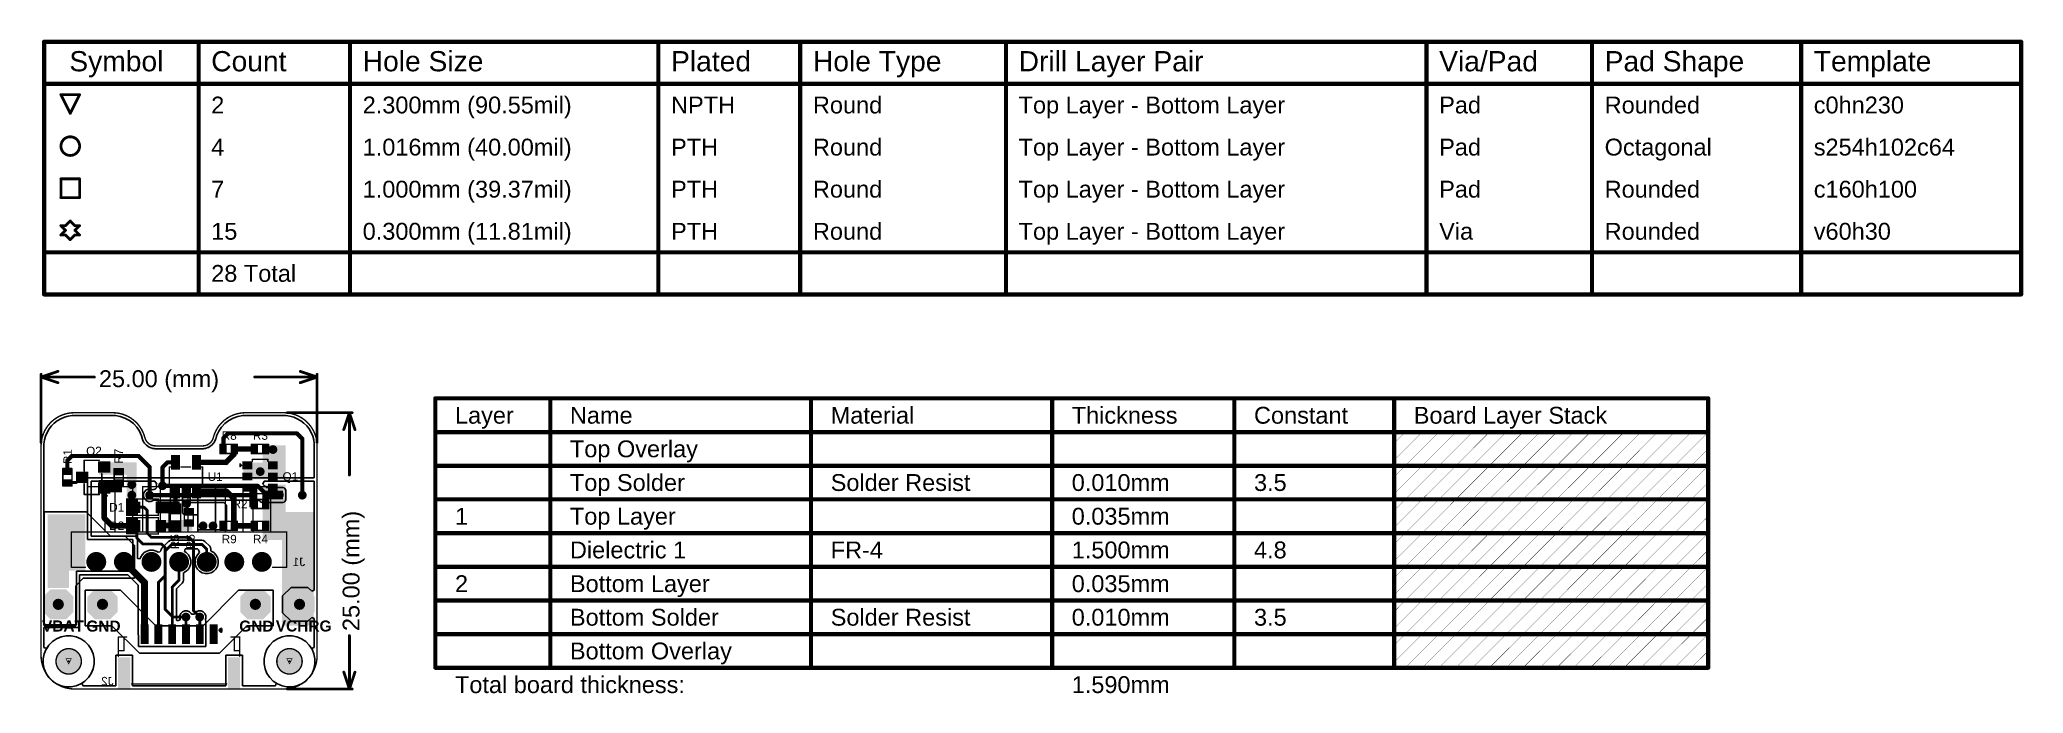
# Model space of a CAD drawing. Header units: inches. Extents: x -3 to 177, y -3 to 56.
import ezdxf

# ---------------------------------------------------------------- set-up
doc = ezdxf.new("R2010")
doc.units = ezdxf.units.IN
for name, color, linetype in [('Board Outline', 216, 'Continuous'), ('Bottom Layer', 5, 'Continuous'), ('Bottom Overlay', 54, 'Continuous'), ('Bottom Paste', 16, 'Continuous'), ('Bottom Solder', 6, 'Continuous'), ('Dimension', 6, 'Continuous'), ('Drill Drawing', 1, 'Continuous'), ('Fabrication', 76, 'Continuous'), ('Multi-Layer', 9, 'Continuous'), ('Pad Holes', 156, 'Continuous'), ('Top Layer', 1, 'Continuous'), ('Top Overlay', 2, 'Continuous'), ('Top Paste', 8, 'Continuous'), ('Top Solder', 216, 'Continuous'), ('Via Holes', 16, 'Continuous')]:
    doc.layers.add(name, color=color, linetype=linetype)
doc.styles.add('Arial', font='', dxfattribs={"height": 0.2})
doc.styles.add('Arial_Bold', font='', dxfattribs={"height": 0.2})
doc.styles.get('Arial').set_extended_font_data('Arial')
doc.styles.get('Arial_Bold').set_extended_font_data('Arial', bold=True)

msp = doc.modelspace()

# ---------------------------------------------------------------- texts
at = {"layer": 'Bottom Overlay', "style": 'Arial', "text_generation_flag": 2}
for s, p in [('J1', (21.42, 8.62)), ('J2', (4.07, -2.17))]:
    msp.add_text(s, height=0.762, dxfattribs=at).set_placement(p)
at = {"layer": 'Dimension', "style": 'Arial'}
msp.add_text('25.00 (mm)', height=1.524, dxfattribs=at).set_placement((2.74, 24.82))
msp.add_text('25.00 (mm)', height=1.524, rotation=90, dxfattribs=at).set_placement((26.34, 2.74))
at = {"layer": 'Drill Drawing', "style": 'Arial'}
for s, height, p in [('Symbol', 1.829, (0.06, 53.4)), ('Count', 1.829, (12.91, 53.4)), ('Hole Size', 1.829, (26.63, 53.4)), ('Plated', 1.829, (54.56, 53.4)), ('Hole Type', 1.829, (67.41, 53.4)), ('Drill Layer Pair', 1.8288, (86.04, 53.4)), ('Via/Pad', 1.829, (124.13, 53.4)), ('Pad Shape', 1.829, (139.12, 53.4)), ('Template', 1.829, (158.06, 53.4)), ('2', 1.52, (12.91, 49.59)), ('2.300mm (90.55mil)', 1.524, (26.63, 49.59)), ('NPTH', 1.524, (54.56, 49.59)), ('Round', 1.524, (67.41, 49.59)), ('Top Layer - Bottom Layer', 1.524, (86.04, 49.59)), ('Pad', 1.524, (124.13, 49.59)), ('Rounded', 1.524, (139.12, 49.59)), ('c0hn230', 1.524, (158.06, 49.59)), ('4', 1.52, (12.91, 45.78)), ('1.016mm (40.00mil)', 1.524, (26.63, 45.78)), ('PTH', 1.524, (54.56, 45.78)), ('Round', 1.524, (67.41, 45.78)), ('Top Layer - Bottom Layer', 1.524, (86.04, 45.78)), ('Pad', 1.524, (124.13, 45.78)), ('Octagonal', 1.524, (139.12, 45.78)), ('s254h102c64', 1.524, (158.06, 45.78)), ('7', 1.52, (12.91, 41.97)), ('1.000mm (39.37mil)', 1.524, (26.63, 41.97)), ('PTH', 1.524, (54.56, 41.97)), ('Round', 1.524, (67.41, 41.97)), ('Top Layer - Bottom Layer', 1.524, (86.04, 41.97)), ('Pad', 1.524, (124.13, 41.97)), ('Rounded', 1.524, (139.12, 41.97)), ('c160h100', 1.524, (158.06, 41.97)), ('15', 1.524, (12.91, 38.16)), ('0.300mm (11.81mil)', 1.524, (26.63, 38.16)), ('PTH', 1.524, (54.56, 38.16)), ('Round', 1.524, (67.41, 38.16)), ('Top Layer - Bottom Layer', 1.524, (86.04, 38.16)), ('Via', 1.524, (124.13, 38.16)), ('Rounded', 1.524, (139.12, 38.16)), ('v60h30', 1.524, (158.06, 38.16)), ('28 Total', 1.524, (12.91, 34.35))]:
    msp.add_text(s, height=height, dxfattribs=at).set_placement(p)
at = {"layer": 'Fabrication', "style": 'Arial'}
for s, height, p in [('Layer', 1.524, (34.99, 21.51)), ('Name', 1.524, (45.4, 21.51)), ('Material', 1.524, (69.02, 21.51)), ('Thickness', 1.524, (90.85, 21.51)), ('Constant', 1.524, (107.36, 21.51)), ('Board Layer Stack', 1.524, (121.83, 21.51)), ('Top Overlay', 1.524, (45.4, 18.47)), ('Top Solder', 1.524, (45.4, 15.42)), ('Solder Resist', 1.524, (69.02, 15.42)), ('0.010mm', 1.524, (90.85, 15.42)), ('3.5', 1.524, (107.36, 15.42)), ('1', 1.52, (34.99, 12.37)), ('Top Layer', 1.524, (45.4, 12.37)), ('0.035mm', 1.524, (90.85, 12.37)), ('Dielectric 1', 1.524, (45.4, 9.32)), ('FR-4', 1.524, (69.02, 9.32)), ('1.500mm', 1.524, (90.85, 9.32)), ('4.8', 1.524, (107.36, 9.32)), ('2', 1.52, (34.99, 6.27)), ('Bottom Layer', 1.524, (45.4, 6.27)), ('0.035mm', 1.524, (90.85, 6.27)), ('Bottom Solder', 1.524, (45.4, 3.23)), ('Solder Resist', 1.524, (69.02, 3.23)), ('0.010mm', 1.524, (90.85, 3.23)), ('3.5', 1.524, (107.36, 3.23)), ('Bottom Overlay', 1.524, (45.4, 0.18)), ('Total board thickness:', 1.524, (34.99, -2.87)), ('1.590mm', 1.524, (90.85, -2.87))]:
    msp.add_text(s, height=height, dxfattribs=at).set_placement(p)
at = {"layer": 'Top Overlay'}
for s, height, style, p in [('R8', 0.762, 'Arial', (13.86, 20.05)), ('R3', 0.762, 'Arial', (16.69, 20.05)), ('Q2', 0.762, 'Arial', (1.58, 18.66)), ('U1', 0.762, 'Arial', (12.59, 16.33)), ('Q1', 0.762, 'Arial', (19.37, 16.35)), ('R2', 0.762, 'Arial', (14.84, 13.86)), ('D1', 0.762, 'Arial', (3.67, 13.56)), ('D2', 0.762, 'Arial', (3.67, 11.89)), ('R9', 0.762, 'Arial', (13.86, 10.69)), ('R4', 0.762, 'Arial', (16.69, 10.69)), ('VBAT', 1, 'Arial_Bold', (-2.42, 2.7)), ('GND', 1, 'Arial_Bold', (1.6, 2.69)), ('GND', 1, 'Arial_Bold', (15.45, 2.69)), ('VCHRG', 1, 'Arial_Bold', (18.76, 2.7))]:
    msp.add_text(s, height=height, dxfattribs=dict(at, style=style)).set_placement(p)
at = {"layer": 'Top Overlay', "style": 'Arial'}
for s, p in [('R1', (0.28, 17.85)), ('R7', (4.91, 17.88)), ('R5', (10, 10.15)), ('R6', (11.41, 10.15))]:
    msp.add_text(s, height=0.762, rotation=90, dxfattribs=at).set_placement(p)

# ---------------------------------------------------------------- blocks, each defined once
blk = doc.blocks.new('SOT_23_5_1')
at = {"layer": 'Top Layer'}
for points in [[(-1.85, 1.25), (-0.75, 1.25), (-0.75, 0.65), (-1.85, 0.65)], [(-1.85, 0.3), (-0.75, 0.3), (-0.75, -0.3), (-1.85, -0.3)], [(0.75, 1.25), (1.85, 1.25), (1.85, 0.65), (0.75, 0.65)], [(-1.85, -0.65), (-0.75, -0.65), (-0.75, -1.25), (-1.85, -1.25)], [(0.75, -0.65), (1.85, -0.65), (1.85, -1.25), (0.75, -1.25)]]:
    blk.add_hatch(color=1, dxfattribs=at).paths.add_polyline_path(points)
at = {"layer": 'Top Paste'}
for points in [[(-1.85, 1.25), (-0.75, 1.25), (-0.75, 0.65), (-1.85, 0.65)], [(-1.85, 0.3), (-0.75, 0.3), (-0.75, -0.3), (-1.85, -0.3)], [(0.75, 1.25), (1.85, 1.25), (1.85, 0.65), (0.75, 0.65)], [(-1.85, -0.65), (-0.75, -0.65), (-0.75, -1.25), (-1.85, -1.25)], [(0.75, -0.65), (1.85, -0.65), (1.85, -1.25), (0.75, -1.25)]]:
    blk.add_hatch(color=8, dxfattribs=at).paths.add_polyline_path(points)
at = {"layer": 'Top Solder'}
for points in [[(-1.95, 1.35), (-0.65, 1.35), (-0.65, 0.55), (-1.95, 0.55)], [(-1.95, 0.4), (-0.65, 0.4), (-0.65, -0.4), (-1.95, -0.4)], [(0.65, 1.35), (1.95, 1.35), (1.95, 0.55), (0.65, 0.55)], [(-1.95, -0.55), (-0.65, -0.55), (-0.65, -1.35), (-1.95, -1.35)], [(0.65, -0.55), (1.95, -0.55), (1.95, -1.35), (0.65, -1.35)]]:
    blk.add_hatch(color=216, dxfattribs=at).paths.add_polyline_path(points)
at = {"layer": 'Top Overlay'}
for points in [[(-2.13, 1.07, 0.127, 0.127, 0), (-2.13, 0.81, 0.127, 0.127, 0)], [(-2.13, 1.07, 0.127, 0.127, 0), (-2.01, 0.94, 0.127, 0.127, 0)], [(-2.01, 0.94, 0.127, 0.127, 0), (-2.13, 0.81, 0.127, 0.127, 0)], [(-0.88, 1.5, 0.127, 0.127, 0), (-0.88, 1.4, 0.127, 0.127, 0)], [(-0.88, 1.5, 0.127, 0.127, 0), (0.87, 1.5, 0.127, 0.127, 0)], [(0.87, 1.5, 0.127, 0.127, 0), (0.87, 1.4, 0.127, 0.127, 0)], [(0.88, 0.44, 0.127, 0.127, 0), (0.88, -0.42, 0.127, 0.127, 0)], [(-0.88, -1.4, 0.127, 0.127, 0), (-0.88, -1.5, 0.127, 0.127, 0)], [(-0.88, -1.5, 0.127, 0.127, 0), (0.87, -1.5, 0.127, 0.127, 0)], [(0.87, -1.4, 0.127, 0.127, 0), (0.87, -1.5, 0.127, 0.127, 0)]]:
    blk.add_lwpolyline(points, format="xyseb", dxfattribs=at)
for points in [[(-2.17, 1.07, 0.0635, 0.0635, 1), (-2.1, 1.07, 0.0635, 0.0635, 1)], [(-2.17, 1.07, 0.0635, 0.0635, 1), (-2.1, 1.07, 0.0635, 0.0635, 1)], [(-2.17, 0.81, 0.0635, 0.0635, 1), (-2.1, 0.81, 0.0635, 0.0635, 1)], [(-2.17, 0.81, 0.0635, 0.0635, 1), (-2.1, 0.81, 0.0635, 0.0635, 1)], [(-2.04, 0.94, 0.0635, 0.0635, 1), (-1.97, 0.94, 0.0635, 0.0635, 1)], [(-2.04, 0.94, 0.0635, 0.0635, 1), (-1.97, 0.94, 0.0635, 0.0635, 1)], [(-0.91, 1.5, 0.0635, 0.0635, 1), (-0.85, 1.5, 0.0635, 0.0635, 1)], [(-0.91, 1.5, 0.0635, 0.0635, 1), (-0.85, 1.5, 0.0635, 0.0635, 1)], [(-0.91, 1.4, 0.0635, 0.0635, 1), (-0.85, 1.4, 0.0635, 0.0635, 1)], [(0.84, 1.5, 0.0635, 0.0635, 1), (0.91, 1.5, 0.0635, 0.0635, 1)], [(0.84, 1.5, 0.0635, 0.0635, 1), (0.91, 1.5, 0.0635, 0.0635, 1)], [(0.84, 1.4, 0.0635, 0.0635, 1), (0.91, 1.4, 0.0635, 0.0635, 1)], [(0.85, 0.44, 0.0635, 0.0635, 1), (0.91, 0.44, 0.0635, 0.0635, 1)], [(-0.91, -1.4, 0.0635, 0.0635, 1), (-0.85, -1.4, 0.0635, 0.0635, 1)], [(-0.91, -1.5, 0.0635, 0.0635, 1), (-0.85, -1.5, 0.0635, 0.0635, 1)], [(-0.91, -1.5, 0.0635, 0.0635, 1), (-0.85, -1.5, 0.0635, 0.0635, 1)], [(0.84, -1.4, 0.0635, 0.0635, 1), (0.91, -1.4, 0.0635, 0.0635, 1)], [(0.84, -1.5, 0.0635, 0.0635, 1), (0.91, -1.5, 0.0635, 0.0635, 1)], [(0.84, -1.5, 0.0635, 0.0635, 1), (0.91, -1.5, 0.0635, 0.0635, 1)], [(0.85, -0.42, 0.0635, 0.0635, 1), (0.91, -0.42, 0.0635, 0.0635, 1)]]:
    blk.add_lwpolyline(points, format="xyseb", close=True, dxfattribs=at)
blk = doc.blocks.new('SOT_23_2')
at = {"layer": 'Top Layer'}
for points in [[(-0.41, 1.46), (0.41, 1.46), (0.41, 0.54), (-0.41, 0.54)], [(-1.36, -0.54), (-0.54, -0.54), (-0.54, -1.46), (-1.36, -1.46)], [(0.54, -0.54), (1.36, -0.54), (1.36, -1.46), (0.54, -1.46)]]:
    blk.add_hatch(color=1, dxfattribs=at).paths.add_polyline_path(points)
at = {"layer": 'Top Paste'}
for points in [[(-0.41, 1.46), (0.41, 1.46), (0.41, 0.54), (-0.41, 0.54)], [(-1.36, -0.54), (-0.54, -0.54), (-0.54, -1.46), (-1.36, -1.46)], [(0.54, -0.54), (1.36, -0.54), (1.36, -1.46), (0.54, -1.46)]]:
    blk.add_hatch(color=8, dxfattribs=at).paths.add_polyline_path(points)
at = {"layer": 'Top Solder'}
for points in [[(-0.51, 1.56), (0.51, 1.56), (0.51, 0.44), (-0.51, 0.44)], [(-1.46, -0.44), (-0.44, -0.44), (-0.44, -1.56), (-1.46, -1.56)], [(0.44, -0.44), (1.46, -0.44), (1.46, -1.56), (0.44, -1.56)]]:
    blk.add_hatch(color=216, dxfattribs=at).paths.add_polyline_path(points)
at = {"layer": 'Top Overlay'}
for points in [[(-1.55, 0.81, 0.127, 0.127, 0), (-1.55, -0.58, 0.127, 0.127, 0)], [(-1.55, 0.81, 0.127, 0.127, 0), (-0.56, 0.81, 0.127, 0.127, 0)], [(0.56, 0.81, 0.127, 0.127, 0), (1.55, 0.81, 0.127, 0.127, 0)], [(1.55, 0.81, 0.127, 0.127, 0), (1.55, -0.58, 0.127, 0.127, 0)], [(-1.68, -1.04, 0.127, 0.127, 0), (-1.55, -1.17, 0.127, 0.127, 0)], [(-1.68, -1.04, 0.127, 0.127, 0), (-1.68, -1.3, 0.127, 0.127, 0)], [(-1.55, -1.17, 0.127, 0.127, 0), (-1.68, -1.3, 0.127, 0.127, 0)], [(-0.33, -0.79, 0.127, 0.127, 0), (0.33, -0.79, 0.127, 0.127, 0)]]:
    blk.add_lwpolyline(points, format="xyseb", dxfattribs=at)
for points in [[(-1.58, 0.81, 0.0635, 0.0635, 1), (-1.52, 0.81, 0.0635, 0.0635, 1)], [(-1.58, 0.81, 0.0635, 0.0635, 1), (-1.52, 0.81, 0.0635, 0.0635, 1)], [(-0.59, 0.81, 0.0635, 0.0635, 1), (-0.53, 0.81, 0.0635, 0.0635, 1)], [(0.53, 0.81, 0.0635, 0.0635, 1), (0.59, 0.81, 0.0635, 0.0635, 1)], [(1.52, 0.81, 0.0635, 0.0635, 1), (1.58, 0.81, 0.0635, 0.0635, 1)], [(1.52, 0.81, 0.0635, 0.0635, 1), (1.58, 0.81, 0.0635, 0.0635, 1)], [(-1.71, -1.04, 0.0635, 0.0635, 1), (-1.64, -1.04, 0.0635, 0.0635, 1)], [(-1.71, -1.04, 0.0635, 0.0635, 1), (-1.64, -1.04, 0.0635, 0.0635, 1)], [(-1.71, -1.3, 0.0635, 0.0635, 1), (-1.64, -1.3, 0.0635, 0.0635, 1)], [(-1.71, -1.3, 0.0635, 0.0635, 1), (-1.64, -1.3, 0.0635, 0.0635, 1)], [(-1.58, -0.58, 0.0635, 0.0635, 1), (-1.52, -0.58, 0.0635, 0.0635, 1)], [(-1.58, -1.17, 0.0635, 0.0635, 1), (-1.52, -1.17, 0.0635, 0.0635, 1)], [(-1.58, -1.17, 0.0635, 0.0635, 1), (-1.52, -1.17, 0.0635, 0.0635, 1)], [(-0.36, -0.79, 0.0635, 0.0635, 1), (-0.3, -0.79, 0.0635, 0.0635, 1)], [(0.3, -0.79, 0.0635, 0.0635, 1), (0.36, -0.79, 0.0635, 0.0635, 1)], [(1.52, -0.58, 0.0635, 0.0635, 1), (1.58, -0.58, 0.0635, 0.0635, 1)]]:
    blk.add_lwpolyline(points, format="xyseb", close=True, dxfattribs=at)
blk = doc.blocks.new('6_TSOP__3')
at = {"layer": 'Top Layer'}
for points in [[(-0.81, 1.26), (-0.81, 0.75), (-1.51, 0.75), (-1.51, 1.26)], [(-0.81, 0.25), (-0.81, -0.25), (-1.51, -0.25), (-1.51, 0.25)], [(1.51, 1.26), (1.51, 0.75), (0.81, 0.75), (0.81, 1.26)], [(1.51, 0.25), (1.51, -0.25), (0.81, -0.25), (0.81, 0.25)], [(-0.81, -0.75), (-0.81, -1.25), (-1.51, -1.25), (-1.51, -0.75)], [(1.51, -0.75), (1.51, -1.25), (0.81, -1.25), (0.81, -0.75)]]:
    blk.add_hatch(color=1, dxfattribs=at).paths.add_polyline_path(points)
at = {"layer": 'Top Paste'}
for points in [[(-0.81, 1.26), (-0.81, 0.75), (-1.51, 0.75), (-1.51, 1.26)], [(-0.81, 0.25), (-0.81, -0.25), (-1.51, -0.25), (-1.51, 0.25)], [(1.51, 1.26), (1.51, 0.75), (0.81, 0.75), (0.81, 1.26)], [(1.51, 0.25), (1.51, -0.25), (0.81, -0.25), (0.81, 0.25)], [(-0.81, -0.75), (-0.81, -1.25), (-1.51, -1.25), (-1.51, -0.75)], [(1.51, -0.75), (1.51, -1.25), (0.81, -1.25), (0.81, -0.75)]]:
    blk.add_hatch(color=8, dxfattribs=at).paths.add_polyline_path(points)
at = {"layer": 'Top Solder'}
for points in [[(-0.71, 1.36), (-0.71, 0.65), (-1.61, 0.65), (-1.61, 1.36)], [(-0.71, 0.36), (-0.71, -0.36), (-1.61, -0.36), (-1.61, 0.36)], [(1.61, 1.36), (1.61, 0.65), (0.71, 0.65), (0.71, 1.36)], [(1.61, 0.36), (1.61, -0.36), (0.71, -0.36), (0.71, 0.36)], [(-0.71, -0.65), (-0.71, -1.36), (-1.61, -1.36), (-1.61, -0.65)], [(1.61, -0.65), (1.61, -1.36), (0.71, -1.36), (0.71, -0.65)]]:
    blk.add_hatch(color=216, dxfattribs=at).paths.add_polyline_path(points)
at = {"layer": 'Top Overlay'}
for points in [[(-1.8, 0.89, 0.127, 0.127, 0), (-1.8, 1.14, 0.127, 0.127, 0)], [(-1.8, 1.14, 0.127, 0.127, 0), (-1.68, 1.02, 0.127, 0.127, 0)], [(-1.8, 0.89, 0.127, 0.127, 0), (-1.68, 1.02, 0.127, 0.127, 0)], [(-0.7, 1.55, 0.127, 0.127, 0), (0.71, 1.55, 0.127, 0.127, 0)], [(-0.7, 1.37, 0.127, 0.127, 0), (-0.7, 1.55, 0.127, 0.127, 0)], [(0.71, 1.37, 0.127, 0.127, 0), (0.71, 1.55, 0.127, 0.127, 0)], [(-0.7, -1.55, 0.127, 0.127, 0), (-0.7, -1.37, 0.127, 0.127, 0)], [(-0.7, -1.55, 0.127, 0.127, 0), (0.71, -1.55, 0.127, 0.127, 0)], [(0.71, -1.55, 0.127, 0.127, 0), (0.71, -1.37, 0.127, 0.127, 0)]]:
    blk.add_lwpolyline(points, format="xyseb", dxfattribs=at)
for points in [[(-1.84, 1.14, 0.0635, 0.0635, 1), (-1.77, 1.14, 0.0635, 0.0635, 1)], [(-1.84, 1.14, 0.0635, 0.0635, 1), (-1.77, 1.14, 0.0635, 0.0635, 1)], [(-1.84, 0.89, 0.0635, 0.0635, 1), (-1.77, 0.89, 0.0635, 0.0635, 1)], [(-1.84, 0.89, 0.0635, 0.0635, 1), (-1.77, 0.89, 0.0635, 0.0635, 1)], [(-1.71, 1.02, 0.0635, 0.0635, 1), (-1.64, 1.02, 0.0635, 0.0635, 1)], [(-1.71, 1.02, 0.0635, 0.0635, 1), (-1.64, 1.02, 0.0635, 0.0635, 1)], [(-0.73, 1.55, 0.0635, 0.0635, 1), (-0.67, 1.55, 0.0635, 0.0635, 1)], [(-0.73, 1.55, 0.0635, 0.0635, 1), (-0.67, 1.55, 0.0635, 0.0635, 1)], [(-0.73, 1.37, 0.0635, 0.0635, 1), (-0.67, 1.37, 0.0635, 0.0635, 1)], [(0.68, 1.55, 0.0635, 0.0635, 1), (0.74, 1.55, 0.0635, 0.0635, 1)], [(0.68, 1.55, 0.0635, 0.0635, 1), (0.74, 1.55, 0.0635, 0.0635, 1)], [(0.68, 1.37, 0.0635, 0.0635, 1), (0.74, 1.37, 0.0635, 0.0635, 1)], [(-0.73, -1.37, 0.0635, 0.0635, 1), (-0.67, -1.37, 0.0635, 0.0635, 1)], [(-0.73, -1.55, 0.0635, 0.0635, 1), (-0.67, -1.55, 0.0635, 0.0635, 1)], [(-0.73, -1.55, 0.0635, 0.0635, 1), (-0.67, -1.55, 0.0635, 0.0635, 1)], [(0.68, -1.37, 0.0635, 0.0635, 1), (0.74, -1.37, 0.0635, 0.0635, 1)], [(0.68, -1.55, 0.0635, 0.0635, 1), (0.74, -1.55, 0.0635, 0.0635, 1)], [(0.68, -1.55, 0.0635, 0.0635, 1), (0.74, -1.55, 0.0635, 0.0635, 1)]]:
    blk.add_lwpolyline(points, format="xyseb", close=True, dxfattribs=at)
blk = doc.blocks.new('W_______2_54_1_0_4')
at = {"layer": 'Bottom Layer'}
blk.add_hatch(color=5, dxfattribs=at).paths.add_polyline_path([(4.63, 0.77), (3.36, 0.77), (2.73, 0.14), (2.73, -1.13), (3.36, -1.77), (4.63, -1.77), (5.27, -1.13), (5.27, 0.14)])
at = {"layer": 'Bottom Solder'}
blk.add_hatch(color=6, dxfattribs=at).paths.add_polyline_path([(4.69, 0.87), (3.31, 0.87), (2.63, 0.19), (2.63, -1.19), (3.31, -1.87), (4.69, -1.87), (5.37, -1.19), (5.37, 0.19)])
at = {"layer": 'Multi-Layer'}
blk.add_hatch(color=9, dxfattribs=at).paths.add_polyline_path([(4.63, 0.77), (3.36, 0.77), (2.73, 0.14), (2.73, -1.13), (3.36, -1.77), (4.63, -1.77), (5.27, -1.13), (5.27, 0.14)])
at = {"layer": 'Pad Holes'}
h = blk.add_hatch(color=7, dxfattribs=at)
edge = h.paths.add_edge_path()
edge.add_arc((4, -0.5), 0.508, 0, 360)
at = {"layer": 'Top Layer'}
blk.add_hatch(color=1, dxfattribs=at).paths.add_polyline_path([(4.63, 0.77), (3.36, 0.77), (2.73, 0.14), (2.73, -1.13), (3.36, -1.77), (4.63, -1.77), (5.27, -1.13), (5.27, 0.14)])
at = {"layer": 'Top Solder'}
blk.add_hatch(color=216, dxfattribs=at).paths.add_polyline_path([(4.69, 0.87), (3.31, 0.87), (2.63, 0.19), (2.63, -1.19), (3.31, -1.87), (4.69, -1.87), (5.37, -1.19), (5.37, 0.19)])
blk = doc.blocks.new('W_______2_54_1_0_5')
at = {"layer": 'Bottom Layer'}
blk.add_hatch(color=5, dxfattribs=at).paths.add_polyline_path([(0.635, 0.770001), (-0.635, 0.770001), (-1.27, 0.135001), (-1.27, -1.134999), (-0.635, -1.769999), (0.635, -1.769999), (1.27, -1.134999), (1.27, 0.135001)])
at = {"layer": 'Bottom Solder'}
blk.add_hatch(color=6, dxfattribs=at).paths.add_polyline_path([(0.6858, 0.871601), (-0.6858, 0.871601), (-1.3716, 0.185801), (-1.3716, -1.185799), (-0.6858, -1.871599), (0.6858, -1.871599), (1.3716, -1.185799), (1.3716, 0.185801)])
at = {"layer": 'Multi-Layer'}
blk.add_hatch(color=9, dxfattribs=at).paths.add_polyline_path([(0.635, 0.770001), (-0.635, 0.770001), (-1.27, 0.135001), (-1.27, -1.134999), (-0.635, -1.769999), (0.635, -1.769999), (1.27, -1.134999), (1.27, 0.135001)])
at = {"layer": 'Pad Holes'}
h = blk.add_hatch(color=7, dxfattribs=at)
edge = h.paths.add_edge_path()
edge.add_arc((0, -0.499999), 0.508, 0, 360)
at = {"layer": 'Top Layer'}
blk.add_hatch(color=1, dxfattribs=at).paths.add_polyline_path([(0.635, 0.770001), (-0.635, 0.770001), (-1.27, 0.135001), (-1.27, -1.134999), (-0.635, -1.769999), (0.635, -1.769999), (1.27, -1.134999), (1.27, 0.135001)])
at = {"layer": 'Top Solder'}
blk.add_hatch(color=216, dxfattribs=at).paths.add_polyline_path([(0.6858, 0.871601), (-0.6858, 0.871601), (-1.3716, 0.185801), (-1.3716, -1.185799), (-0.6858, -1.871599), (0.6858, -1.871599), (1.3716, -1.185799), (1.3716, 0.185801)])
blk = doc.blocks.new('W_______2_54_1_0_6')
at = {"layer": 'Bottom Layer'}
blk.add_hatch(color=5, dxfattribs=at).paths.add_polyline_path([(-3.36, 0.77), (-4.63, 0.77), (-5.27, 0.14), (-5.27, -1.13), (-4.63, -1.77), (-3.36, -1.77), (-2.73, -1.13), (-2.73, 0.14)])
at = {"layer": 'Bottom Solder'}
blk.add_hatch(color=6, dxfattribs=at).paths.add_polyline_path([(-3.31, 0.87), (-4.69, 0.87), (-5.37, 0.19), (-5.37, -1.19), (-4.69, -1.87), (-3.31, -1.87), (-2.63, -1.19), (-2.63, 0.19)])
at = {"layer": 'Multi-Layer'}
blk.add_hatch(color=9, dxfattribs=at).paths.add_polyline_path([(-3.36, 0.77), (-4.63, 0.77), (-5.27, 0.14), (-5.27, -1.13), (-4.63, -1.77), (-3.36, -1.77), (-2.73, -1.13), (-2.73, 0.14)])
at = {"layer": 'Pad Holes'}
h = blk.add_hatch(color=7, dxfattribs=at)
edge = h.paths.add_edge_path()
edge.add_arc((-4, -0.5), 0.508, 0, 360)
at = {"layer": 'Top Layer'}
blk.add_hatch(color=1, dxfattribs=at).paths.add_polyline_path([(-3.36, 0.77), (-4.63, 0.77), (-5.27, 0.14), (-5.27, -1.13), (-4.63, -1.77), (-3.36, -1.77), (-2.73, -1.13), (-2.73, 0.14)])
at = {"layer": 'Top Solder'}
blk.add_hatch(color=216, dxfattribs=at).paths.add_polyline_path([(-3.31, 0.87), (-4.69, 0.87), (-5.37, 0.19), (-5.37, -1.19), (-4.69, -1.87), (-3.31, -1.87), (-2.63, -1.19), (-2.63, 0.19)])
blk = doc.blocks.new('W_______2_54_1_0_7')
at = {"layer": 'Bottom Layer'}
blk.add_hatch(color=5, dxfattribs=at).paths.add_polyline_path([(0.635, 0.770001), (-0.635, 0.770001), (-1.27, 0.135001), (-1.27, -1.134999), (-0.635, -1.769999), (0.635, -1.769999), (1.27, -1.134999), (1.27, 0.135001)])
at = {"layer": 'Bottom Solder'}
blk.add_hatch(color=6, dxfattribs=at).paths.add_polyline_path([(0.6858, 0.871601), (-0.6858, 0.871601), (-1.3716, 0.185801), (-1.3716, -1.185799), (-0.6858, -1.871599), (0.6858, -1.871599), (1.3716, -1.185799), (1.3716, 0.185801)])
at = {"layer": 'Multi-Layer'}
blk.add_hatch(color=9, dxfattribs=at).paths.add_polyline_path([(0.635, 0.770001), (-0.635, 0.770001), (-1.27, 0.135001), (-1.27, -1.134999), (-0.635, -1.769999), (0.635, -1.769999), (1.27, -1.134999), (1.27, 0.135001)])
at = {"layer": 'Pad Holes'}
h = blk.add_hatch(color=7, dxfattribs=at)
edge = h.paths.add_edge_path()
edge.add_arc((0, -0.499999), 0.508, 0, 360)
at = {"layer": 'Top Layer'}
blk.add_hatch(color=1, dxfattribs=at).paths.add_polyline_path([(0.635, 0.770001), (-0.635, 0.770001), (-1.27, 0.135001), (-1.27, -1.134999), (-0.635, -1.769999), (0.635, -1.769999), (1.27, -1.134999), (1.27, 0.135001)])
at = {"layer": 'Top Solder'}
blk.add_hatch(color=216, dxfattribs=at).paths.add_polyline_path([(0.6858, 0.871601), (-0.6858, 0.871601), (-1.3716, 0.185801), (-1.3716, -1.185799), (-0.6858, -1.871599), (0.6858, -1.871599), (1.3716, -1.185799), (1.3716, 0.185801)])
blk = doc.blocks.new('SOD_323_8')
at = {"layer": 'Top Layer'}
for points in [[(-0.75, -0.45), (-1.55, -0.45), (-1.55, 0.45), (-0.75, 0.45)], [(1.55, -0.45), (0.75, -0.45), (0.75, 0.45), (1.55, 0.45)]]:
    blk.add_hatch(color=1, dxfattribs=at).paths.add_polyline_path(points)
at = {"layer": 'Top Overlay'}
for points in [[(-2.01, 0.48), (-0.91, 0.48), (-0.91, 0.79), (-2.01, 0.79)], [(-2.01, -0.51), (-1.57, -0.51), (-1.57, 0.51), (-2.01, 0.51)], [(-2.01, -0.79), (-0.91, -0.79), (-0.91, -0.48), (-2.01, -0.48)]]:
    blk.add_hatch(color=2, dxfattribs=at).paths.add_polyline_path(points)
at = {"layer": 'Top Paste'}
for points in [[(-0.75, -0.45), (-1.55, -0.45), (-1.55, 0.45), (-0.75, 0.45)], [(1.55, -0.45), (0.75, -0.45), (0.75, 0.45), (1.55, 0.45)]]:
    blk.add_hatch(color=8, dxfattribs=at).paths.add_polyline_path(points)
at = {"layer": 'Top Solder'}
for points in [[(-0.69, -0.51), (-1.61, -0.51), (-1.61, 0.51), (-0.69, 0.51)], [(1.61, -0.51), (0.69, -0.51), (0.69, 0.51), (1.61, 0.51)]]:
    blk.add_hatch(color=216, dxfattribs=at).paths.add_polyline_path(points)
at = {"layer": 'Top Overlay'}
for points in [[(-0.91, 0.74, 0.127, 0.127, 0), (0.94, 0.74, 0.127, 0.127, 0)], [(0.94, 0.56, 0.127, 0.127, 0), (0.94, 0.74, 0.127, 0.127, 0)], [(-0.91, -0.74, 0.127, 0.127, 0), (0.94, -0.74, 0.127, 0.127, 0)], [(0.94, -0.74, 0.127, 0.127, 0), (0.94, -0.56, 0.127, 0.127, 0)]]:
    blk.add_lwpolyline(points, format="xyseb", dxfattribs=at)
for points in [[(-0.95, 0.74, 0.0635, 0.0635, 1), (-0.88, 0.74, 0.0635, 0.0635, 1)], [(0.91, 0.74, 0.0635, 0.0635, 1), (0.97, 0.74, 0.0635, 0.0635, 1)], [(0.91, 0.74, 0.0635, 0.0635, 1), (0.97, 0.74, 0.0635, 0.0635, 1)], [(0.91, 0.56, 0.0635, 0.0635, 1), (0.97, 0.56, 0.0635, 0.0635, 1)], [(-0.95, -0.74, 0.0635, 0.0635, 1), (-0.88, -0.74, 0.0635, 0.0635, 1)], [(0.91, -0.56, 0.0635, 0.0635, 1), (0.97, -0.56, 0.0635, 0.0635, 1)], [(0.91, -0.74, 0.0635, 0.0635, 1), (0.97, -0.74, 0.0635, 0.0635, 1)], [(0.91, -0.74, 0.0635, 0.0635, 1), (0.97, -0.74, 0.0635, 0.0635, 1)]]:
    blk.add_lwpolyline(points, format="xyseb", close=True, dxfattribs=at)
blk = doc.blocks.new('SOD_323_9')
at = {"layer": 'Top Layer'}
for points in [[(-0.75, -0.45), (-1.55, -0.45), (-1.55, 0.45), (-0.75, 0.45)], [(1.55, -0.45), (0.75, -0.45), (0.75, 0.45), (1.55, 0.45)]]:
    blk.add_hatch(color=1, dxfattribs=at).paths.add_polyline_path(points)
at = {"layer": 'Top Overlay'}
for points in [[(-2.01, 0.48), (-0.91, 0.48), (-0.91, 0.79), (-2.01, 0.79)], [(-2.01, -0.51), (-1.57, -0.51), (-1.57, 0.51), (-2.01, 0.51)], [(-2.01, -0.79), (-0.91, -0.79), (-0.91, -0.48), (-2.01, -0.48)]]:
    blk.add_hatch(color=2, dxfattribs=at).paths.add_polyline_path(points)
at = {"layer": 'Top Paste'}
for points in [[(-0.75, -0.45), (-1.55, -0.45), (-1.55, 0.45), (-0.75, 0.45)], [(1.55, -0.45), (0.75, -0.45), (0.75, 0.45), (1.55, 0.45)]]:
    blk.add_hatch(color=8, dxfattribs=at).paths.add_polyline_path(points)
at = {"layer": 'Top Solder'}
for points in [[(-0.69, -0.51), (-1.61, -0.51), (-1.61, 0.51), (-0.69, 0.51)], [(1.61, -0.51), (0.69, -0.51), (0.69, 0.51), (1.61, 0.51)]]:
    blk.add_hatch(color=216, dxfattribs=at).paths.add_polyline_path(points)
at = {"layer": 'Top Overlay'}
for points in [[(-0.91, 0.74, 0.127, 0.127, 0), (0.94, 0.74, 0.127, 0.127, 0)], [(0.94, 0.56, 0.127, 0.127, 0), (0.94, 0.74, 0.127, 0.127, 0)], [(-0.91, -0.74, 0.127, 0.127, 0), (0.94, -0.74, 0.127, 0.127, 0)], [(0.94, -0.74, 0.127, 0.127, 0), (0.94, -0.56, 0.127, 0.127, 0)]]:
    blk.add_lwpolyline(points, format="xyseb", dxfattribs=at)
for points in [[(-0.95, 0.74, 0.0635, 0.0635, 1), (-0.88, 0.74, 0.0635, 0.0635, 1)], [(0.91, 0.74, 0.0635, 0.0635, 1), (0.97, 0.74, 0.0635, 0.0635, 1)], [(0.91, 0.74, 0.0635, 0.0635, 1), (0.97, 0.74, 0.0635, 0.0635, 1)], [(0.91, 0.56, 0.0635, 0.0635, 1), (0.97, 0.56, 0.0635, 0.0635, 1)], [(-0.95, -0.74, 0.0635, 0.0635, 1), (-0.88, -0.74, 0.0635, 0.0635, 1)], [(0.91, -0.56, 0.0635, 0.0635, 1), (0.97, -0.56, 0.0635, 0.0635, 1)], [(0.91, -0.74, 0.0635, 0.0635, 1), (0.97, -0.74, 0.0635, 0.0635, 1)], [(0.91, -0.74, 0.0635, 0.0635, 1), (0.97, -0.74, 0.0635, 0.0635, 1)]]:
    blk.add_lwpolyline(points, format="xyseb", close=True, dxfattribs=at)
blk = doc.blocks.new('SM06B_GHS_TB_LF__SN__B_10')
at = {"layer": 'Bottom Layer'}
for points in [[(-5.47, 3.1), (-4.47, 3.1), (-4.47, 0.4), (-5.47, 0.4)], [(4.47, 3.1), (5.47, 3.1), (5.47, 0.4), (4.47, 0.4)], [(-3.43, -0.9), (-2.83, -0.9), (-2.83, -2.6), (-3.43, -2.6)], [(-2.18, -0.9), (-1.58, -0.9), (-1.58, -2.6), (-2.18, -2.6)], [(-0.93, -0.9), (-0.33, -0.9), (-0.33, -2.6), (-0.93, -2.6)], [(0.32, -0.9), (0.92, -0.9), (0.92, -2.6), (0.32, -2.6)], [(1.57, -0.9), (2.17, -0.9), (2.17, -2.6), (1.57, -2.6)], [(2.82, -0.9), (3.42, -0.9), (3.42, -2.6), (2.82, -2.6)]]:
    blk.add_hatch(color=5, dxfattribs=at).paths.add_polyline_path(points)
at = {"layer": 'Bottom Paste'}
for points in [[(-5.47, 3.1), (-4.47, 3.1), (-4.47, 0.4), (-5.47, 0.4)], [(4.47, 3.1), (5.47, 3.1), (5.47, 0.4), (4.47, 0.4)], [(-3.43, -0.9), (-2.83, -0.9), (-2.83, -2.6), (-3.43, -2.6)], [(-2.18, -0.9), (-1.58, -0.9), (-1.58, -2.6), (-2.18, -2.6)], [(-0.93, -0.9), (-0.33, -0.9), (-0.33, -2.6), (-0.93, -2.6)], [(0.32, -0.9), (0.92, -0.9), (0.92, -2.6), (0.32, -2.6)], [(1.57, -0.9), (2.17, -0.9), (2.17, -2.6), (1.57, -2.6)], [(2.82, -0.9), (3.42, -0.9), (3.42, -2.6), (2.82, -2.6)]]:
    blk.add_hatch(color=16, dxfattribs=at).paths.add_polyline_path(points)
at = {"layer": 'Bottom Solder'}
for points in [[(-5.53, 3.15), (-4.42, 3.15), (-4.42, 0.35), (-5.53, 0.35)], [(4.42, 3.15), (5.53, 3.15), (5.53, 0.35), (4.42, 0.35)], [(-3.48, -0.85), (-2.77, -0.85), (-2.77, -2.65), (-3.48, -2.65)], [(-2.23, -0.85), (-1.52, -0.85), (-1.52, -2.65), (-2.23, -2.65)], [(-0.98, -0.85), (-0.27, -0.85), (-0.27, -2.65), (-0.98, -2.65)], [(0.27, -0.85), (0.98, -0.85), (0.98, -2.65), (0.27, -2.65)], [(1.52, -0.85), (2.23, -0.85), (2.23, -2.65), (1.52, -2.65)], [(2.77, -0.85), (3.48, -0.85), (3.48, -2.65), (2.77, -2.65)]]:
    blk.add_hatch(color=6, dxfattribs=at).paths.add_polyline_path(points)
at = {"layer": 'Bottom Overlay'}
for points in [[(-0.45, 2.75, 0.12, 0.12, 0), (-4.31, 2.75, 0.12, 0.12, 0)], [(4.31, 2.75, 0.12, 0.12, 0), (-0.45, 2.75, 0.12, 0.12, 0)], [(-5.5, 0.25, 0.12, 0.12, 0), (-5.5, -1.5, 0.12, 0.12, 0)], [(5.5, 0.25, 0.12, 0.12, 0), (5.5, -1.5, 0.12, 0.12, 0)], [(-4.71, -1.5, 0.12, 0.12, 0), (-5.5, -1.5, 0.12, 0.12, 0)], [(-5, -0.25, 0.12, 0.12, 0), (-5.46, -0.25, 0.12, 0.12, 0)], [(-5, -0.25, 0.12, 0.12, 0), (-5, -1.5, 0.12, 0.12, 0)], [(5.5, -1.5, 0.12, 0.12, 0), (4.75, -1.5, 0.12, 0.12, 0)], [(5.5, -0.25, 0.12, 0.12, 0), (5, -0.25, 0.12, 0.12, 0)], [(5, -0.25, 0.12, 0.12, 0), (5, -1.5, 0.12, 0.12, 0)], [(-3.81, -1.98, 0.254, 0.254, 0), (-3.81, -2.23, 0.254, 0.254, 0)], [(-3.68, -2.11, 0.254, 0.254, 0), (-3.81, -1.98, 0.254, 0.254, 0)], [(-3.68, -2.11, 0.254, 0.254, 0), (-3.81, -2.23, 0.254, 0.254, 0)]]:
    blk.add_lwpolyline(points, format="xyseb", dxfattribs=at)
for points in [[(-4.34, 2.75, 0.06, 0.06, 1), (-4.28, 2.75, 0.06, 0.06, 1)], [(-0.48, 2.75, 0.06, 0.06, 1), (-0.42, 2.75, 0.06, 0.06, 1)], [(-0.48, 2.75, 0.06, 0.06, 1), (-0.42, 2.75, 0.06, 0.06, 1)], [(4.28, 2.75, 0.06, 0.06, 1), (4.34, 2.75, 0.06, 0.06, 1)], [(-5.53, 0.25, 0.06, 0.06, 1), (-5.47, 0.25, 0.06, 0.06, 1)], [(5.47, 0.25, 0.06, 0.06, 1), (5.53, 0.25, 0.06, 0.06, 1)], [(-5.53, -1.5, 0.06, 0.06, 1), (-5.47, -1.5, 0.06, 0.06, 1)], [(-5.53, -1.5, 0.06, 0.06, 1), (-5.47, -1.5, 0.06, 0.06, 1)], [(-5.49, -0.25, 0.06, 0.06, 1), (-5.43, -0.25, 0.06, 0.06, 1)], [(-5.03, -0.25, 0.06, 0.06, 1), (-4.97, -0.25, 0.06, 0.06, 1)], [(-5.03, -0.25, 0.06, 0.06, 1), (-4.97, -0.25, 0.06, 0.06, 1)], [(-5.03, -1.5, 0.06, 0.06, 1), (-4.97, -1.5, 0.06, 0.06, 1)], [(-4.74, -1.5, 0.06, 0.06, 1), (-4.68, -1.5, 0.06, 0.06, 1)], [(4.72, -1.5, 0.06, 0.06, 1), (4.78, -1.5, 0.06, 0.06, 1)], [(4.97, -0.25, 0.06, 0.06, 1), (5.03, -0.25, 0.06, 0.06, 1)], [(4.97, -0.25, 0.06, 0.06, 1), (5.03, -0.25, 0.06, 0.06, 1)], [(4.97, -1.5, 0.06, 0.06, 1), (5.03, -1.5, 0.06, 0.06, 1)], [(5.47, -0.25, 0.06, 0.06, 1), (5.53, -0.25, 0.06, 0.06, 1)], [(5.47, -1.5, 0.06, 0.06, 1), (5.53, -1.5, 0.06, 0.06, 1)], [(5.47, -1.5, 0.06, 0.06, 1), (5.53, -1.5, 0.06, 0.06, 1)], [(-3.87, -1.98, 0.127, 0.127, 1), (-3.75, -1.98, 0.127, 0.127, 1)], [(-3.87, -1.98, 0.127, 0.127, 1), (-3.75, -1.98, 0.127, 0.127, 1)], [(-3.87, -2.23, 0.127, 0.127, 1), (-3.75, -2.23, 0.127, 0.127, 1)], [(-3.87, -2.23, 0.127, 0.127, 1), (-3.75, -2.23, 0.127, 0.127, 1)], [(-3.75, -2.11, 0.127, 0.127, 1), (-3.62, -2.11, 0.127, 0.127, 1)], [(-3.75, -2.11, 0.127, 0.127, 1), (-3.62, -2.11, 0.127, 0.127, 1)]]:
    blk.add_lwpolyline(points, format="xyseb", close=True, dxfattribs=at)
blk = doc.blocks.new('R___0402_11')
at = {"layer": 'Top Layer'}
for points in [[(-0.7, -0.32), (-0.7, 0.32), (-0.24, 0.32), (-0.24, -0.32)], [(0.24, -0.32), (0.24, 0.32), (0.7, 0.32), (0.7, -0.32)]]:
    blk.add_hatch(color=1, dxfattribs=at).paths.add_polyline_path(points)
at = {"layer": 'Top Paste'}
for points in [[(-0.7, -0.32), (-0.7, 0.32), (-0.24, 0.32), (-0.24, -0.32)], [(0.24, -0.32), (0.24, 0.32), (0.7, 0.32), (0.7, -0.32)]]:
    blk.add_hatch(color=8, dxfattribs=at).paths.add_polyline_path(points)
at = {"layer": 'Top Solder'}
for points in [[(-0.75, -0.37), (-0.75, 0.37), (-0.19, 0.37), (-0.19, -0.37)], [(0.19, -0.37), (0.19, 0.37), (0.75, 0.37), (0.75, -0.37)]]:
    blk.add_hatch(color=216, dxfattribs=at).paths.add_polyline_path(points)
at = {"layer": 'Top Overlay'}
for points in [[(0.79, 0.41, 0.127, 0.127, 0), (-0.79, 0.41, 0.127, 0.127, 0)], [(-0.79, 0.41, 0.127, 0.127, 0), (-0.79, -0.41, 0.127, 0.127, 0)], [(0.79, 0.41, 0.127, 0.127, 0), (0.79, -0.41, 0.127, 0.127, 0)], [(0.79, -0.41, 0.127, 0.127, 0), (-0.79, -0.41, 0.127, 0.127, 0)], [(0.81, -0.43, 0.00323, 0.00323, 0), (-0.81, -0.43, 0.00323, 0.00323, 0)]]:
    blk.add_lwpolyline(points, format="xyseb", dxfattribs=at)
for points in [[(-0.82, 0.41, 0.0635, 0.0635, 1), (-0.76, 0.41, 0.0635, 0.0635, 1)], [(-0.82, 0.41, 0.0635, 0.0635, 1), (-0.76, 0.41, 0.0635, 0.0635, 1)], [(0.76, 0.41, 0.0635, 0.0635, 1), (0.82, 0.41, 0.0635, 0.0635, 1)], [(0.76, 0.41, 0.0635, 0.0635, 1), (0.82, 0.41, 0.0635, 0.0635, 1)], [(-0.82, -0.41, 0.0635, 0.0635, 1), (-0.76, -0.41, 0.0635, 0.0635, 1)], [(-0.82, -0.41, 0.0635, 0.0635, 1), (-0.76, -0.41, 0.0635, 0.0635, 1)], [(-0.81, -0.43, 0.00161, 0.00161, 1), (-0.81, -0.43, 0.00161, 0.00161, 1)], [(0.76, -0.41, 0.0635, 0.0635, 1), (0.82, -0.41, 0.0635, 0.0635, 1)], [(0.76, -0.41, 0.0635, 0.0635, 1), (0.82, -0.41, 0.0635, 0.0635, 1)], [(0.81, -0.43, 0.00161, 0.00161, 1), (0.81, -0.43, 0.00161, 0.00161, 1)]]:
    blk.add_lwpolyline(points, format="xyseb", close=True, dxfattribs=at)
blk = doc.blocks.new('R___0402_12')
at = {"layer": 'Top Layer'}
for points in [[(-0.7, -0.32), (-0.7, 0.32), (-0.24, 0.32), (-0.24, -0.32)], [(0.24, -0.32), (0.24, 0.32), (0.7, 0.32), (0.7, -0.32)]]:
    blk.add_hatch(color=1, dxfattribs=at).paths.add_polyline_path(points)
at = {"layer": 'Top Paste'}
for points in [[(-0.7, -0.32), (-0.7, 0.32), (-0.24, 0.32), (-0.24, -0.32)], [(0.24, -0.32), (0.24, 0.32), (0.7, 0.32), (0.7, -0.32)]]:
    blk.add_hatch(color=8, dxfattribs=at).paths.add_polyline_path(points)
at = {"layer": 'Top Solder'}
for points in [[(-0.75, -0.37), (-0.75, 0.37), (-0.19, 0.37), (-0.19, -0.37)], [(0.19, -0.37), (0.19, 0.37), (0.75, 0.37), (0.75, -0.37)]]:
    blk.add_hatch(color=216, dxfattribs=at).paths.add_polyline_path(points)
at = {"layer": 'Top Overlay'}
for points in [[(-0.79, 0.41, 0.127, 0.127, 0), (0.79, 0.41, 0.127, 0.127, 0)], [(-0.79, -0.41, 0.127, 0.127, 0), (-0.79, 0.41, 0.127, 0.127, 0)], [(0.79, -0.41, 0.127, 0.127, 0), (0.79, 0.41, 0.127, 0.127, 0)], [(-0.79, -0.41, 0.127, 0.127, 0), (0.79, -0.41, 0.127, 0.127, 0)], [(-0.81, -0.43, 0.00323, 0.00323, 0), (0.81, -0.43, 0.00323, 0.00323, 0)]]:
    blk.add_lwpolyline(points, format="xyseb", dxfattribs=at)
for points in [[(-0.82, 0.41, 0.0635, 0.0635, 1), (-0.76, 0.41, 0.0635, 0.0635, 1)], [(-0.82, 0.41, 0.0635, 0.0635, 1), (-0.76, 0.41, 0.0635, 0.0635, 1)], [(0.76, 0.41, 0.0635, 0.0635, 1), (0.82, 0.41, 0.0635, 0.0635, 1)], [(0.76, 0.41, 0.0635, 0.0635, 1), (0.82, 0.41, 0.0635, 0.0635, 1)], [(-0.82, -0.41, 0.0635, 0.0635, 1), (-0.76, -0.41, 0.0635, 0.0635, 1)], [(-0.82, -0.41, 0.0635, 0.0635, 1), (-0.76, -0.41, 0.0635, 0.0635, 1)], [(-0.81, -0.43, 0.00161, 0.00161, 1), (-0.81, -0.43, 0.00161, 0.00161, 1)], [(0.76, -0.41, 0.0635, 0.0635, 1), (0.82, -0.41, 0.0635, 0.0635, 1)], [(0.76, -0.41, 0.0635, 0.0635, 1), (0.82, -0.41, 0.0635, 0.0635, 1)], [(0.81, -0.43, 0.00161, 0.00161, 1), (0.81, -0.43, 0.00161, 0.00161, 1)]]:
    blk.add_lwpolyline(points, format="xyseb", close=True, dxfattribs=at)
blk = doc.blocks.new('R___0402_13')
at = {"layer": 'Top Layer'}
for points in [[(-0.7, -0.32), (-0.7, 0.32), (-0.24, 0.32), (-0.24, -0.32)], [(0.24, -0.32), (0.24, 0.32), (0.7, 0.32), (0.7, -0.32)]]:
    blk.add_hatch(color=1, dxfattribs=at).paths.add_polyline_path(points)
at = {"layer": 'Top Paste'}
for points in [[(-0.7, -0.32), (-0.7, 0.32), (-0.24, 0.32), (-0.24, -0.32)], [(0.24, -0.32), (0.24, 0.32), (0.7, 0.32), (0.7, -0.32)]]:
    blk.add_hatch(color=8, dxfattribs=at).paths.add_polyline_path(points)
at = {"layer": 'Top Solder'}
for points in [[(-0.75, -0.37), (-0.75, 0.37), (-0.19, 0.37), (-0.19, -0.37)], [(0.19, -0.37), (0.19, 0.37), (0.75, 0.37), (0.75, -0.37)]]:
    blk.add_hatch(color=216, dxfattribs=at).paths.add_polyline_path(points)
at = {"layer": 'Top Overlay'}
for points in [[(-0.79, 0.41, 0.127, 0.127, 0), (0.79, 0.41, 0.127, 0.127, 0)], [(-0.79, 0.41, 0.127, 0.127, 0), (-0.79, -0.41, 0.127, 0.127, 0)], [(0.79, 0.41, 0.127, 0.127, 0), (0.79, -0.41, 0.127, 0.127, 0)], [(-0.79, -0.41, 0.127, 0.127, 0), (0.79, -0.41, 0.127, 0.127, 0)], [(-0.81, -0.43, 0.00323, 0.00323, 0), (0.81, -0.43, 0.00323, 0.00323, 0)]]:
    blk.add_lwpolyline(points, format="xyseb", dxfattribs=at)
for points in [[(-0.82, 0.41, 0.0635, 0.0635, 1), (-0.76, 0.41, 0.0635, 0.0635, 1)], [(-0.82, 0.41, 0.0635, 0.0635, 1), (-0.76, 0.41, 0.0635, 0.0635, 1)], [(0.76, 0.41, 0.0635, 0.0635, 1), (0.82, 0.41, 0.0635, 0.0635, 1)], [(0.76, 0.41, 0.0635, 0.0635, 1), (0.82, 0.41, 0.0635, 0.0635, 1)], [(-0.82, -0.41, 0.0635, 0.0635, 1), (-0.76, -0.41, 0.0635, 0.0635, 1)], [(-0.82, -0.41, 0.0635, 0.0635, 1), (-0.76, -0.41, 0.0635, 0.0635, 1)], [(-0.81, -0.43, 0.00161, 0.00161, 1), (-0.81, -0.43, 0.00161, 0.00161, 1)], [(0.76, -0.41, 0.0635, 0.0635, 1), (0.82, -0.41, 0.0635, 0.0635, 1)], [(0.76, -0.41, 0.0635, 0.0635, 1), (0.82, -0.41, 0.0635, 0.0635, 1)], [(0.81, -0.43, 0.00161, 0.00161, 1), (0.81, -0.43, 0.00161, 0.00161, 1)]]:
    blk.add_lwpolyline(points, format="xyseb", close=True, dxfattribs=at)
blk = doc.blocks.new('R___0402_14')
at = {"layer": 'Top Layer'}
for points in [[(-0.7, -0.32), (-0.7, 0.32), (-0.24, 0.32), (-0.24, -0.32)], [(0.24, -0.32), (0.24, 0.32), (0.7, 0.32), (0.7, -0.32)]]:
    blk.add_hatch(color=1, dxfattribs=at).paths.add_polyline_path(points)
at = {"layer": 'Top Paste'}
for points in [[(-0.7, -0.32), (-0.7, 0.32), (-0.24, 0.32), (-0.24, -0.32)], [(0.24, -0.32), (0.24, 0.32), (0.7, 0.32), (0.7, -0.32)]]:
    blk.add_hatch(color=8, dxfattribs=at).paths.add_polyline_path(points)
at = {"layer": 'Top Solder'}
for points in [[(-0.75, -0.37), (-0.75, 0.37), (-0.19, 0.37), (-0.19, -0.37)], [(0.19, -0.37), (0.19, 0.37), (0.75, 0.37), (0.75, -0.37)]]:
    blk.add_hatch(color=216, dxfattribs=at).paths.add_polyline_path(points)
at = {"layer": 'Top Overlay'}
for points in [[(0.79, 0.41, 0.127, 0.127, 0), (-0.79, 0.41, 0.127, 0.127, 0)], [(-0.79, -0.41, 0.127, 0.127, 0), (-0.79, 0.41, 0.127, 0.127, 0)], [(0.79, -0.41, 0.127, 0.127, 0), (0.79, 0.41, 0.127, 0.127, 0)], [(0.79, -0.41, 0.127, 0.127, 0), (-0.79, -0.41, 0.127, 0.127, 0)], [(0.81, -0.43, 0.00323, 0.00323, 0), (-0.81, -0.43, 0.00323, 0.00323, 0)]]:
    blk.add_lwpolyline(points, format="xyseb", dxfattribs=at)
for points in [[(-0.82, 0.41, 0.0635, 0.0635, 1), (-0.76, 0.41, 0.0635, 0.0635, 1)], [(-0.82, 0.41, 0.0635, 0.0635, 1), (-0.76, 0.41, 0.0635, 0.0635, 1)], [(0.76, 0.41, 0.0635, 0.0635, 1), (0.82, 0.41, 0.0635, 0.0635, 1)], [(0.76, 0.41, 0.0635, 0.0635, 1), (0.82, 0.41, 0.0635, 0.0635, 1)], [(-0.82, -0.41, 0.0635, 0.0635, 1), (-0.76, -0.41, 0.0635, 0.0635, 1)], [(-0.82, -0.41, 0.0635, 0.0635, 1), (-0.76, -0.41, 0.0635, 0.0635, 1)], [(-0.81, -0.43, 0.00161, 0.00161, 1), (-0.81, -0.43, 0.00161, 0.00161, 1)], [(0.76, -0.41, 0.0635, 0.0635, 1), (0.82, -0.41, 0.0635, 0.0635, 1)], [(0.76, -0.41, 0.0635, 0.0635, 1), (0.82, -0.41, 0.0635, 0.0635, 1)], [(0.81, -0.43, 0.00161, 0.00161, 1), (0.81, -0.43, 0.00161, 0.00161, 1)]]:
    blk.add_lwpolyline(points, format="xyseb", close=True, dxfattribs=at)
blk = doc.blocks.new('R___0603_15')
at = {"layer": 'Top Layer'}
for points in [[(-0.381, 0.4445), (-0.381, -0.4445), (-1.143, -0.4445), (-1.143, 0.4445)], [(1.143, 0.4445), (1.143, -0.4445), (0.381, -0.4445), (0.381, 0.4445)]]:
    blk.add_hatch(color=1, dxfattribs=at).paths.add_polyline_path(points)
at = {"layer": 'Top Paste'}
for points in [[(-0.381, 0.4445), (-0.381, -0.4445), (-1.143, -0.4445), (-1.143, 0.4445)], [(1.143, 0.4445), (1.143, -0.4445), (0.381, -0.4445), (0.381, 0.4445)]]:
    blk.add_hatch(color=8, dxfattribs=at).paths.add_polyline_path(points)
at = {"layer": 'Top Solder'}
for points in [[(-0.2794, 0.5461), (-0.2794, -0.5461), (-1.2446, -0.5461), (-1.2446, 0.5461)], [(1.2446, 0.5461), (1.2446, -0.5461), (0.2794, -0.5461), (0.2794, 0.5461)]]:
    blk.add_hatch(color=216, dxfattribs=at).paths.add_polyline_path(points)
at = {"layer": 'Top Overlay'}
for points in [[(-1.2192, 0.5334, 0.127, 0.127, 0), (1.2192, 0.5334, 0.127, 0.127, 0)], [(-1.2192, 0.5334, 0.127, 0.127, 0), (-1.2192, -0.5334, 0.127, 0.127, 0)], [(1.2192, 0.5334, 0.127, 0.127, 0), (1.2192, -0.5334, 0.127, 0.127, 0)], [(-1.2192, -0.5334, 0.127, 0.127, 0), (1.2192, -0.5334, 0.127, 0.127, 0)]]:
    blk.add_lwpolyline(points, format="xyseb", dxfattribs=at)
for points in [[(-1.25095, 0.5334, 0.0635, 0.0635, 1), (-1.18745, 0.5334, 0.0635, 0.0635, 1)], [(-1.25095, 0.5334, 0.0635, 0.0635, 1), (-1.18745, 0.5334, 0.0635, 0.0635, 1)], [(1.18745, 0.5334, 0.0635, 0.0635, 1), (1.25095, 0.5334, 0.0635, 0.0635, 1)], [(1.18745, 0.5334, 0.0635, 0.0635, 1), (1.25095, 0.5334, 0.0635, 0.0635, 1)], [(-1.25095, -0.5334, 0.0635, 0.0635, 1), (-1.18745, -0.5334, 0.0635, 0.0635, 1)], [(-1.25095, -0.5334, 0.0635, 0.0635, 1), (-1.18745, -0.5334, 0.0635, 0.0635, 1)], [(1.18745, -0.5334, 0.0635, 0.0635, 1), (1.25095, -0.5334, 0.0635, 0.0635, 1)], [(1.18745, -0.5334, 0.0635, 0.0635, 1), (1.25095, -0.5334, 0.0635, 0.0635, 1)]]:
    blk.add_lwpolyline(points, format="xyseb", close=True, dxfattribs=at)
blk = doc.blocks.new('R___0402_16')
at = {"layer": 'Top Layer'}
for points in [[(-0.7, -0.32), (-0.7, 0.32), (-0.24, 0.32), (-0.24, -0.32)], [(0.24, -0.32), (0.24, 0.32), (0.7, 0.32), (0.7, -0.32)]]:
    blk.add_hatch(color=1, dxfattribs=at).paths.add_polyline_path(points)
at = {"layer": 'Top Paste'}
for points in [[(-0.7, -0.32), (-0.7, 0.32), (-0.24, 0.32), (-0.24, -0.32)], [(0.24, -0.32), (0.24, 0.32), (0.7, 0.32), (0.7, -0.32)]]:
    blk.add_hatch(color=8, dxfattribs=at).paths.add_polyline_path(points)
at = {"layer": 'Top Solder'}
for points in [[(-0.75, -0.37), (-0.75, 0.37), (-0.19, 0.37), (-0.19, -0.37)], [(0.19, -0.37), (0.19, 0.37), (0.75, 0.37), (0.75, -0.37)]]:
    blk.add_hatch(color=216, dxfattribs=at).paths.add_polyline_path(points)
at = {"layer": 'Top Overlay'}
for points in [[(0.79, 0.41, 0.127, 0.127, 0), (-0.79, 0.41, 0.127, 0.127, 0)], [(-0.79, 0.41, 0.127, 0.127, 0), (-0.79, -0.41, 0.127, 0.127, 0)], [(0.79, 0.41, 0.127, 0.127, 0), (0.79, -0.41, 0.127, 0.127, 0)], [(0.79, -0.41, 0.127, 0.127, 0), (-0.79, -0.41, 0.127, 0.127, 0)], [(0.81, -0.43, 0.00323, 0.00323, 0), (-0.81, -0.43, 0.00323, 0.00323, 0)]]:
    blk.add_lwpolyline(points, format="xyseb", dxfattribs=at)
for points in [[(-0.82, 0.41, 0.0635, 0.0635, 1), (-0.76, 0.41, 0.0635, 0.0635, 1)], [(-0.82, 0.41, 0.0635, 0.0635, 1), (-0.76, 0.41, 0.0635, 0.0635, 1)], [(0.76, 0.41, 0.0635, 0.0635, 1), (0.82, 0.41, 0.0635, 0.0635, 1)], [(0.76, 0.41, 0.0635, 0.0635, 1), (0.82, 0.41, 0.0635, 0.0635, 1)], [(-0.82, -0.41, 0.0635, 0.0635, 1), (-0.76, -0.41, 0.0635, 0.0635, 1)], [(-0.82, -0.41, 0.0635, 0.0635, 1), (-0.76, -0.41, 0.0635, 0.0635, 1)], [(-0.81, -0.43, 0.00161, 0.00161, 1), (-0.81, -0.43, 0.00161, 0.00161, 1)], [(0.76, -0.41, 0.0635, 0.0635, 1), (0.82, -0.41, 0.0635, 0.0635, 1)], [(0.76, -0.41, 0.0635, 0.0635, 1), (0.82, -0.41, 0.0635, 0.0635, 1)], [(0.81, -0.43, 0.00161, 0.00161, 1), (0.81, -0.43, 0.00161, 0.00161, 1)]]:
    blk.add_lwpolyline(points, format="xyseb", close=True, dxfattribs=at)
blk = doc.blocks.new('R___0402_17')
at = {"layer": 'Top Layer'}
for points in [[(-0.7, -0.32), (-0.7, 0.32), (-0.24, 0.32), (-0.24, -0.32)], [(0.24, -0.32), (0.24, 0.32), (0.7, 0.32), (0.7, -0.32)]]:
    blk.add_hatch(color=1, dxfattribs=at).paths.add_polyline_path(points)
at = {"layer": 'Top Paste'}
for points in [[(-0.7, -0.32), (-0.7, 0.32), (-0.24, 0.32), (-0.24, -0.32)], [(0.24, -0.32), (0.24, 0.32), (0.7, 0.32), (0.7, -0.32)]]:
    blk.add_hatch(color=8, dxfattribs=at).paths.add_polyline_path(points)
at = {"layer": 'Top Solder'}
for points in [[(-0.75, -0.37), (-0.75, 0.37), (-0.19, 0.37), (-0.19, -0.37)], [(0.19, -0.37), (0.19, 0.37), (0.75, 0.37), (0.75, -0.37)]]:
    blk.add_hatch(color=216, dxfattribs=at).paths.add_polyline_path(points)
at = {"layer": 'Top Overlay'}
for points in [[(0.79, 0.41, 0.127, 0.127, 0), (-0.79, 0.41, 0.127, 0.127, 0)], [(-0.79, 0.41, 0.127, 0.127, 0), (-0.79, -0.41, 0.127, 0.127, 0)], [(0.79, 0.41, 0.127, 0.127, 0), (0.79, -0.41, 0.127, 0.127, 0)], [(0.79, -0.41, 0.127, 0.127, 0), (-0.79, -0.41, 0.127, 0.127, 0)], [(0.81, -0.43, 0.00323, 0.00323, 0), (-0.81, -0.43, 0.00323, 0.00323, 0)]]:
    blk.add_lwpolyline(points, format="xyseb", dxfattribs=at)
for points in [[(-0.82, 0.41, 0.0635, 0.0635, 1), (-0.76, 0.41, 0.0635, 0.0635, 1)], [(-0.82, 0.41, 0.0635, 0.0635, 1), (-0.76, 0.41, 0.0635, 0.0635, 1)], [(0.76, 0.41, 0.0635, 0.0635, 1), (0.82, 0.41, 0.0635, 0.0635, 1)], [(0.76, 0.41, 0.0635, 0.0635, 1), (0.82, 0.41, 0.0635, 0.0635, 1)], [(-0.82, -0.41, 0.0635, 0.0635, 1), (-0.76, -0.41, 0.0635, 0.0635, 1)], [(-0.82, -0.41, 0.0635, 0.0635, 1), (-0.76, -0.41, 0.0635, 0.0635, 1)], [(-0.81, -0.43, 0.00161, 0.00161, 1), (-0.81, -0.43, 0.00161, 0.00161, 1)], [(0.76, -0.41, 0.0635, 0.0635, 1), (0.82, -0.41, 0.0635, 0.0635, 1)], [(0.76, -0.41, 0.0635, 0.0635, 1), (0.82, -0.41, 0.0635, 0.0635, 1)], [(0.81, -0.43, 0.00161, 0.00161, 1), (0.81, -0.43, 0.00161, 0.00161, 1)]]:
    blk.add_lwpolyline(points, format="xyseb", close=True, dxfattribs=at)
blk = doc.blocks.new('R___0402_18')
at = {"layer": 'Top Layer'}
for points in [[(-0.7, -0.32), (-0.7, 0.32), (-0.24, 0.32), (-0.24, -0.32)], [(0.24, -0.32), (0.24, 0.32), (0.7, 0.32), (0.7, -0.32)]]:
    blk.add_hatch(color=1, dxfattribs=at).paths.add_polyline_path(points)
at = {"layer": 'Top Paste'}
for points in [[(-0.7, -0.32), (-0.7, 0.32), (-0.24, 0.32), (-0.24, -0.32)], [(0.24, -0.32), (0.24, 0.32), (0.7, 0.32), (0.7, -0.32)]]:
    blk.add_hatch(color=8, dxfattribs=at).paths.add_polyline_path(points)
at = {"layer": 'Top Solder'}
for points in [[(-0.75, -0.37), (-0.75, 0.37), (-0.19, 0.37), (-0.19, -0.37)], [(0.19, -0.37), (0.19, 0.37), (0.75, 0.37), (0.75, -0.37)]]:
    blk.add_hatch(color=216, dxfattribs=at).paths.add_polyline_path(points)
at = {"layer": 'Top Overlay'}
for points in [[(0.79, 0.41, 0.127, 0.127, 0), (-0.79, 0.41, 0.127, 0.127, 0)], [(-0.79, 0.41, 0.127, 0.127, 0), (-0.79, -0.41, 0.127, 0.127, 0)], [(0.79, 0.41, 0.127, 0.127, 0), (0.79, -0.41, 0.127, 0.127, 0)], [(0.79, -0.41, 0.127, 0.127, 0), (-0.79, -0.41, 0.127, 0.127, 0)], [(0.81, -0.43, 0.00323, 0.00323, 0), (-0.81, -0.43, 0.00323, 0.00323, 0)]]:
    blk.add_lwpolyline(points, format="xyseb", dxfattribs=at)
for points in [[(-0.82, 0.41, 0.0635, 0.0635, 1), (-0.76, 0.41, 0.0635, 0.0635, 1)], [(-0.82, 0.41, 0.0635, 0.0635, 1), (-0.76, 0.41, 0.0635, 0.0635, 1)], [(0.76, 0.41, 0.0635, 0.0635, 1), (0.82, 0.41, 0.0635, 0.0635, 1)], [(0.76, 0.41, 0.0635, 0.0635, 1), (0.82, 0.41, 0.0635, 0.0635, 1)], [(-0.82, -0.41, 0.0635, 0.0635, 1), (-0.76, -0.41, 0.0635, 0.0635, 1)], [(-0.82, -0.41, 0.0635, 0.0635, 1), (-0.76, -0.41, 0.0635, 0.0635, 1)], [(-0.81, -0.43, 0.00161, 0.00161, 1), (-0.81, -0.43, 0.00161, 0.00161, 1)], [(0.76, -0.41, 0.0635, 0.0635, 1), (0.82, -0.41, 0.0635, 0.0635, 1)], [(0.76, -0.41, 0.0635, 0.0635, 1), (0.82, -0.41, 0.0635, 0.0635, 1)], [(0.81, -0.43, 0.00161, 0.00161, 1), (0.81, -0.43, 0.00161, 0.00161, 1)]]:
    blk.add_lwpolyline(points, format="xyseb", close=True, dxfattribs=at)
blk = doc.blocks.new('R___0402_19')
at = {"layer": 'Top Layer'}
for points in [[(-0.7, -0.32), (-0.7, 0.32), (-0.24, 0.32), (-0.24, -0.32)], [(0.24, -0.32), (0.24, 0.32), (0.7, 0.32), (0.7, -0.32)]]:
    blk.add_hatch(color=1, dxfattribs=at).paths.add_polyline_path(points)
at = {"layer": 'Top Paste'}
for points in [[(-0.7, -0.32), (-0.7, 0.32), (-0.24, 0.32), (-0.24, -0.32)], [(0.24, -0.32), (0.24, 0.32), (0.7, 0.32), (0.7, -0.32)]]:
    blk.add_hatch(color=8, dxfattribs=at).paths.add_polyline_path(points)
at = {"layer": 'Top Solder'}
for points in [[(-0.75, -0.37), (-0.75, 0.37), (-0.19, 0.37), (-0.19, -0.37)], [(0.19, -0.37), (0.19, 0.37), (0.75, 0.37), (0.75, -0.37)]]:
    blk.add_hatch(color=216, dxfattribs=at).paths.add_polyline_path(points)
at = {"layer": 'Top Overlay'}
for points in [[(-0.79, 0.41, 0.127, 0.127, 0), (0.79, 0.41, 0.127, 0.127, 0)], [(-0.79, 0.41, 0.127, 0.127, 0), (-0.79, -0.41, 0.127, 0.127, 0)], [(0.79, 0.41, 0.127, 0.127, 0), (0.79, -0.41, 0.127, 0.127, 0)], [(-0.79, -0.41, 0.127, 0.127, 0), (0.79, -0.41, 0.127, 0.127, 0)], [(-0.81, -0.43, 0.00323, 0.00323, 0), (0.81, -0.43, 0.00323, 0.00323, 0)]]:
    blk.add_lwpolyline(points, format="xyseb", dxfattribs=at)
for points in [[(-0.82, 0.41, 0.0635, 0.0635, 1), (-0.76, 0.41, 0.0635, 0.0635, 1)], [(-0.82, 0.41, 0.0635, 0.0635, 1), (-0.76, 0.41, 0.0635, 0.0635, 1)], [(0.76, 0.41, 0.0635, 0.0635, 1), (0.82, 0.41, 0.0635, 0.0635, 1)], [(0.76, 0.41, 0.0635, 0.0635, 1), (0.82, 0.41, 0.0635, 0.0635, 1)], [(-0.82, -0.41, 0.0635, 0.0635, 1), (-0.76, -0.41, 0.0635, 0.0635, 1)], [(-0.82, -0.41, 0.0635, 0.0635, 1), (-0.76, -0.41, 0.0635, 0.0635, 1)], [(-0.81, -0.43, 0.00161, 0.00161, 1), (-0.81, -0.43, 0.00161, 0.00161, 1)], [(0.76, -0.41, 0.0635, 0.0635, 1), (0.82, -0.41, 0.0635, 0.0635, 1)], [(0.76, -0.41, 0.0635, 0.0635, 1), (0.82, -0.41, 0.0635, 0.0635, 1)], [(0.81, -0.43, 0.00161, 0.00161, 1), (0.81, -0.43, 0.00161, 0.00161, 1)]]:
    blk.add_lwpolyline(points, format="xyseb", close=True, dxfattribs=at)
blk = doc.blocks.new('B01_A_7P_R4_MALE_B_20')
at = {"layer": 'Bottom Layer'}
h = blk.add_hatch(color=5, dxfattribs=at)
edge = h.paths.add_edge_path()
edge.add_arc((-7.5, 0), 0.8, 0, 360)
h = blk.add_hatch(color=5, dxfattribs=at)
edge = h.paths.add_edge_path()
edge.add_arc((-5, 0), 0.8, 0, 360)
h = blk.add_hatch(color=5, dxfattribs=at)
edge = h.paths.add_edge_path()
edge.add_arc((-2.5, 0), 0.8, 0, 360)
h = blk.add_hatch(color=5, dxfattribs=at)
edge = h.paths.add_edge_path()
edge.add_arc((0, 0), 0.8, 0, 360)
h = blk.add_hatch(color=5, dxfattribs=at)
edge = h.paths.add_edge_path()
edge.add_arc((2.5, 0), 0.8, 0, 360)
h = blk.add_hatch(color=5, dxfattribs=at)
edge = h.paths.add_edge_path()
edge.add_arc((5, 0), 0.8, 0, 360)
h = blk.add_hatch(color=5, dxfattribs=at)
edge = h.paths.add_edge_path()
edge.add_arc((7.5, 0), 0.8, 0, 360)
at = {"layer": 'Bottom Solder'}
h = blk.add_hatch(color=6, dxfattribs=at)
edge = h.paths.add_edge_path()
edge.add_arc((-7.5, 0), 0.902, 0, 360)
h = blk.add_hatch(color=6, dxfattribs=at)
edge = h.paths.add_edge_path()
edge.add_arc((-5, 0), 0.902, 0, 360)
h = blk.add_hatch(color=6, dxfattribs=at)
edge = h.paths.add_edge_path()
edge.add_arc((-2.5, 0), 0.902, 0, 360)
h = blk.add_hatch(color=6, dxfattribs=at)
edge = h.paths.add_edge_path()
edge.add_arc((0, 0), 0.902, 0, 360)
h = blk.add_hatch(color=6, dxfattribs=at)
edge = h.paths.add_edge_path()
edge.add_arc((2.5, 0), 0.902, 0, 360)
h = blk.add_hatch(color=6, dxfattribs=at)
edge = h.paths.add_edge_path()
edge.add_arc((5, 0), 0.902, 0, 360)
h = blk.add_hatch(color=6, dxfattribs=at)
edge = h.paths.add_edge_path()
edge.add_arc((7.5, 0), 0.902, 0, 360)
at = {"layer": 'Multi-Layer'}
h = blk.add_hatch(color=9, dxfattribs=at)
edge = h.paths.add_edge_path()
edge.add_arc((-7.5, 0), 0.8, 0, 360)
h = blk.add_hatch(color=9, dxfattribs=at)
edge = h.paths.add_edge_path()
edge.add_arc((-5, 0), 0.8, 0, 360)
h = blk.add_hatch(color=9, dxfattribs=at)
edge = h.paths.add_edge_path()
edge.add_arc((-2.5, 0), 0.8, 0, 360)
h = blk.add_hatch(color=9, dxfattribs=at)
edge = h.paths.add_edge_path()
edge.add_arc((0, 0), 0.8, 0, 360)
h = blk.add_hatch(color=9, dxfattribs=at)
edge = h.paths.add_edge_path()
edge.add_arc((2.5, 0), 0.8, 0, 360)
h = blk.add_hatch(color=9, dxfattribs=at)
edge = h.paths.add_edge_path()
edge.add_arc((5, 0), 0.8, 0, 360)
h = blk.add_hatch(color=9, dxfattribs=at)
edge = h.paths.add_edge_path()
edge.add_arc((7.5, 0), 0.8, 0, 360)
at = {"layer": 'Pad Holes'}
h = blk.add_hatch(color=7, dxfattribs=at)
edge = h.paths.add_edge_path()
edge.add_arc((-7.5, 0), 0.5, 0, 360)
h = blk.add_hatch(color=7, dxfattribs=at)
edge = h.paths.add_edge_path()
edge.add_arc((-5, 0), 0.5, 0, 360)
h = blk.add_hatch(color=7, dxfattribs=at)
edge = h.paths.add_edge_path()
edge.add_arc((-2.5, 0), 0.5, 0, 360)
h = blk.add_hatch(color=7, dxfattribs=at)
edge = h.paths.add_edge_path()
edge.add_arc((0, 0), 0.5, 0, 360)
h = blk.add_hatch(color=7, dxfattribs=at)
edge = h.paths.add_edge_path()
edge.add_arc((2.5, 0), 0.5, 0, 360)
h = blk.add_hatch(color=7, dxfattribs=at)
edge = h.paths.add_edge_path()
edge.add_arc((5, 0), 0.5, 0, 360)
h = blk.add_hatch(color=7, dxfattribs=at)
edge = h.paths.add_edge_path()
edge.add_arc((7.5, 0), 0.5, 0, 360)
at = {"layer": 'Top Layer'}
h = blk.add_hatch(color=1, dxfattribs=at)
edge = h.paths.add_edge_path()
edge.add_arc((-7.5, 0), 0.8, 0, 360)
h = blk.add_hatch(color=1, dxfattribs=at)
edge = h.paths.add_edge_path()
edge.add_arc((-5, 0), 0.8, 0, 360)
h = blk.add_hatch(color=1, dxfattribs=at)
edge = h.paths.add_edge_path()
edge.add_arc((-2.5, 0), 0.8, 0, 360)
h = blk.add_hatch(color=1, dxfattribs=at)
edge = h.paths.add_edge_path()
edge.add_arc((0, 0), 0.8, 0, 360)
h = blk.add_hatch(color=1, dxfattribs=at)
edge = h.paths.add_edge_path()
edge.add_arc((2.5, 0), 0.8, 0, 360)
h = blk.add_hatch(color=1, dxfattribs=at)
edge = h.paths.add_edge_path()
edge.add_arc((5, 0), 0.8, 0, 360)
h = blk.add_hatch(color=1, dxfattribs=at)
edge = h.paths.add_edge_path()
edge.add_arc((7.5, 0), 0.8, 0, 360)
at = {"layer": 'Top Solder'}
h = blk.add_hatch(color=216, dxfattribs=at)
edge = h.paths.add_edge_path()
edge.add_arc((-7.5, 0), 0.902, 0, 360)
h = blk.add_hatch(color=216, dxfattribs=at)
edge = h.paths.add_edge_path()
edge.add_arc((-5, 0), 0.902, 0, 360)
h = blk.add_hatch(color=216, dxfattribs=at)
edge = h.paths.add_edge_path()
edge.add_arc((-2.5, 0), 0.902, 0, 360)
h = blk.add_hatch(color=216, dxfattribs=at)
edge = h.paths.add_edge_path()
edge.add_arc((0, 0), 0.902, 0, 360)
h = blk.add_hatch(color=216, dxfattribs=at)
edge = h.paths.add_edge_path()
edge.add_arc((2.5, 0), 0.902, 0, 360)
h = blk.add_hatch(color=216, dxfattribs=at)
edge = h.paths.add_edge_path()
edge.add_arc((5, 0), 0.902, 0, 360)
h = blk.add_hatch(color=216, dxfattribs=at)
edge = h.paths.add_edge_path()
edge.add_arc((7.5, 0), 0.902, 0, 360)
at = {"layer": 'Bottom Overlay'}
for points in [[(-8.3, 6.81, 0.127, 0.127, 0), (-6.7, 6.81, 0.127, 0.127, 0)], [(-8.3, 2.71, 0.127, 0.127, 0), (-8.3, 6.81, 0.127, 0.127, 0)], [(-6.7, 2.71, 0.127, 0.127, 0), (-6.7, 6.81, 0.127, 0.127, 0)], [(-5.8, 6.81, 0.127, 0.127, 0), (-4.2, 6.81, 0.127, 0.127, 0)], [(-5.8, 2.71, 0.127, 0.127, 0), (-5.8, 6.81, 0.127, 0.127, 0)], [(-4.2, 2.71, 0.127, 0.127, 0), (-4.2, 6.81, 0.127, 0.127, 0)], [(-3.3, 6.81, 0.127, 0.127, 0), (-1.7, 6.81, 0.127, 0.127, 0)], [(-3.3, 2.71, 0.127, 0.127, 0), (-3.3, 6.81, 0.127, 0.127, 0)], [(-1.7, 2.71, 0.127, 0.127, 0), (-1.7, 6.81, 0.127, 0.127, 0)], [(-0.8, 6.81, 0.127, 0.127, 0), (0.8, 6.81, 0.127, 0.127, 0)], [(-0.8, 2.71, 0.127, 0.127, 0), (-0.8, 6.81, 0.127, 0.127, 0)], [(0.8, 2.71, 0.127, 0.127, 0), (0.8, 6.81, 0.127, 0.127, 0)], [(1.7, 6.81, 0.127, 0.127, 0), (3.3, 6.81, 0.127, 0.127, 0)], [(1.7, 2.71, 0.127, 0.127, 0), (1.7, 6.81, 0.127, 0.127, 0)], [(3.3, 2.71, 0.127, 0.127, 0), (3.3, 6.81, 0.127, 0.127, 0)], [(4.2, 6.81, 0.127, 0.127, 0), (5.8, 6.81, 0.127, 0.127, 0)], [(4.2, 2.71, 0.127, 0.127, 0), (4.2, 6.81, 0.127, 0.127, 0)], [(5.8, 2.71, 0.127, 0.127, 0), (5.8, 6.81, 0.127, 0.127, 0)], [(6.7, 6.81, 0.127, 0.127, 0), (8.3, 6.81, 0.127, 0.127, 0)], [(6.7, 2.71, 0.127, 0.127, 0), (6.7, 6.81, 0.127, 0.127, 0)], [(8.3, 2.71, 0.127, 0.127, 0), (8.3, 6.81, 0.127, 0.127, 0)], [(-9.75, 2.71, 0.127, 0.127, 0), (0, 2.71, 0.127, 0.127, 0)], [(-9.75, -0.48, 0.127, 0.127, 0), (-9.75, 2.71, 0.127, 0.127, 0)], [(0, 2.71, 0.127, 0.127, 0), (9.75, 2.71, 0.127, 0.127, 0)], [(9.75, -0.48, 0.127, 0.127, 0), (9.75, 2.71, 0.127, 0.127, 0)], [(0, 0, 0.127, 0.127, 0), (0.13, 0, 0.127, 0.127, 0)], [(-9.75, -0.48, 0.127, 0.127, 0), (-8.48, -0.48, 0.127, 0.127, 0)], [(8.48, -0.48, 0.127, 0.127, 0), (9.75, -0.48, 0.127, 0.127, 0)]]:
    blk.add_lwpolyline(points, format="xyseb", dxfattribs=at)
for points in [[(-8.33, 6.81, 0.0635, 0.0635, 1), (-8.27, 6.81, 0.0635, 0.0635, 1)], [(-8.33, 6.81, 0.0635, 0.0635, 1), (-8.27, 6.81, 0.0635, 0.0635, 1)], [(-6.73, 6.81, 0.0635, 0.0635, 1), (-6.67, 6.81, 0.0635, 0.0635, 1)], [(-6.73, 6.81, 0.0635, 0.0635, 1), (-6.67, 6.81, 0.0635, 0.0635, 1)], [(-5.83, 6.81, 0.0635, 0.0635, 1), (-5.77, 6.81, 0.0635, 0.0635, 1)], [(-5.83, 6.81, 0.0635, 0.0635, 1), (-5.77, 6.81, 0.0635, 0.0635, 1)], [(-4.23, 6.81, 0.0635, 0.0635, 1), (-4.17, 6.81, 0.0635, 0.0635, 1)], [(-4.23, 6.81, 0.0635, 0.0635, 1), (-4.17, 6.81, 0.0635, 0.0635, 1)], [(-3.33, 6.81, 0.0635, 0.0635, 1), (-3.27, 6.81, 0.0635, 0.0635, 1)], [(-3.33, 6.81, 0.0635, 0.0635, 1), (-3.27, 6.81, 0.0635, 0.0635, 1)], [(-1.73, 6.81, 0.0635, 0.0635, 1), (-1.67, 6.81, 0.0635, 0.0635, 1)], [(-1.73, 6.81, 0.0635, 0.0635, 1), (-1.67, 6.81, 0.0635, 0.0635, 1)], [(-0.83, 6.81, 0.0635, 0.0635, 1), (-0.77, 6.81, 0.0635, 0.0635, 1)], [(-0.83, 6.81, 0.0635, 0.0635, 1), (-0.77, 6.81, 0.0635, 0.0635, 1)], [(0.77, 6.81, 0.0635, 0.0635, 1), (0.83, 6.81, 0.0635, 0.0635, 1)], [(0.77, 6.81, 0.0635, 0.0635, 1), (0.83, 6.81, 0.0635, 0.0635, 1)], [(1.67, 6.81, 0.0635, 0.0635, 1), (1.73, 6.81, 0.0635, 0.0635, 1)], [(1.67, 6.81, 0.0635, 0.0635, 1), (1.73, 6.81, 0.0635, 0.0635, 1)], [(3.27, 6.81, 0.0635, 0.0635, 1), (3.33, 6.81, 0.0635, 0.0635, 1)], [(3.27, 6.81, 0.0635, 0.0635, 1), (3.33, 6.81, 0.0635, 0.0635, 1)], [(4.17, 6.81, 0.0635, 0.0635, 1), (4.23, 6.81, 0.0635, 0.0635, 1)], [(4.17, 6.81, 0.0635, 0.0635, 1), (4.23, 6.81, 0.0635, 0.0635, 1)], [(5.77, 6.81, 0.0635, 0.0635, 1), (5.83, 6.81, 0.0635, 0.0635, 1)], [(5.77, 6.81, 0.0635, 0.0635, 1), (5.83, 6.81, 0.0635, 0.0635, 1)], [(6.67, 6.81, 0.0635, 0.0635, 1), (6.73, 6.81, 0.0635, 0.0635, 1)], [(6.67, 6.81, 0.0635, 0.0635, 1), (6.73, 6.81, 0.0635, 0.0635, 1)], [(8.27, 6.81, 0.0635, 0.0635, 1), (8.33, 6.81, 0.0635, 0.0635, 1)], [(8.27, 6.81, 0.0635, 0.0635, 1), (8.33, 6.81, 0.0635, 0.0635, 1)], [(-9.78, 2.71, 0.0635, 0.0635, 1), (-9.72, 2.71, 0.0635, 0.0635, 1)], [(-9.78, 2.71, 0.0635, 0.0635, 1), (-9.72, 2.71, 0.0635, 0.0635, 1)], [(-8.33, 2.71, 0.0635, 0.0635, 1), (-8.27, 2.71, 0.0635, 0.0635, 1)], [(-6.73, 2.71, 0.0635, 0.0635, 1), (-6.67, 2.71, 0.0635, 0.0635, 1)], [(-5.83, 2.71, 0.0635, 0.0635, 1), (-5.77, 2.71, 0.0635, 0.0635, 1)], [(-4.23, 2.71, 0.0635, 0.0635, 1), (-4.17, 2.71, 0.0635, 0.0635, 1)], [(-3.33, 2.71, 0.0635, 0.0635, 1), (-3.27, 2.71, 0.0635, 0.0635, 1)], [(-1.73, 2.71, 0.0635, 0.0635, 1), (-1.67, 2.71, 0.0635, 0.0635, 1)], [(-0.83, 2.71, 0.0635, 0.0635, 1), (-0.77, 2.71, 0.0635, 0.0635, 1)], [(-0.03, 2.71, 0.0635, 0.0635, 1), (0.03, 2.71, 0.0635, 0.0635, 1)], [(-0.03, 2.71, 0.0635, 0.0635, 1), (0.03, 2.71, 0.0635, 0.0635, 1)], [(0.77, 2.71, 0.0635, 0.0635, 1), (0.83, 2.71, 0.0635, 0.0635, 1)], [(1.67, 2.71, 0.0635, 0.0635, 1), (1.73, 2.71, 0.0635, 0.0635, 1)], [(3.27, 2.71, 0.0635, 0.0635, 1), (3.33, 2.71, 0.0635, 0.0635, 1)], [(4.17, 2.71, 0.0635, 0.0635, 1), (4.23, 2.71, 0.0635, 0.0635, 1)], [(5.77, 2.71, 0.0635, 0.0635, 1), (5.83, 2.71, 0.0635, 0.0635, 1)], [(6.67, 2.71, 0.0635, 0.0635, 1), (6.73, 2.71, 0.0635, 0.0635, 1)], [(8.27, 2.71, 0.0635, 0.0635, 1), (8.33, 2.71, 0.0635, 0.0635, 1)], [(9.72, 2.71, 0.0635, 0.0635, 1), (9.78, 2.71, 0.0635, 0.0635, 1)], [(9.72, 2.71, 0.0635, 0.0635, 1), (9.78, 2.71, 0.0635, 0.0635, 1)], [(-0.03, 0, 0.0635, 0.0635, 1), (0.03, 0, 0.0635, 0.0635, 1)], [(0.1, 0, 0.0635, 0.0635, 1), (0.16, 0, 0.0635, 0.0635, 1)], [(-9.78, -0.48, 0.0635, 0.0635, 1), (-9.72, -0.48, 0.0635, 0.0635, 1)], [(-9.78, -0.48, 0.0635, 0.0635, 1), (-9.72, -0.48, 0.0635, 0.0635, 1)], [(-8.51, -0.48, 0.0635, 0.0635, 1), (-8.45, -0.48, 0.0635, 0.0635, 1)], [(8.45, -0.48, 0.0635, 0.0635, 1), (8.51, -0.48, 0.0635, 0.0635, 1)], [(9.72, -0.48, 0.0635, 0.0635, 1), (9.78, -0.48, 0.0635, 0.0635, 1)], [(9.72, -0.48, 0.0635, 0.0635, 1), (9.78, -0.48, 0.0635, 0.0635, 1)]]:
    blk.add_lwpolyline(points, format="xyseb", close=True, dxfattribs=at)

# ---------------------------------------------------------------- hatches: boundary and pattern name
at = {"layer": 'Bottom Layer'}
h = msp.add_hatch(color=5, dxfattribs=at)
edge = h.paths.add_edge_path()
edge.add_arc((18.5, 19.17), 0.3, 0, 360)
h = msp.add_hatch(color=5, dxfattribs=at)
edge = h.paths.add_edge_path()
edge.add_arc((5.72, 15.99), 0.3, 0, 360)
h = msp.add_hatch(color=5, dxfattribs=at)
edge = h.paths.add_edge_path()
edge.add_arc((8.5, 15.89), 0.3, 0, 360)
h = msp.add_hatch(color=5, dxfattribs=at)
edge = h.paths.add_edge_path()
edge.add_arc((17.35, 17.17), 0.3, 0, 360)
h = msp.add_hatch(color=5, dxfattribs=at)
edge = h.paths.add_edge_path()
edge.add_arc((5.72, 15.04), 0.3, 0, 360)
h = msp.add_hatch(color=5, dxfattribs=at)
edge = h.paths.add_edge_path()
edge.add_arc((7.33, 15.04), 0.3, 0, 360)
h = msp.add_hatch(color=5, dxfattribs=at)
edge = h.paths.add_edge_path()
edge.add_arc((10.68, 14.28), 0.3, 0, 360)
h = msp.add_hatch(color=5, dxfattribs=at)
edge = h.paths.add_edge_path()
edge.add_arc((16.69, 15.04), 0.3, 0, 360)
msp.add_hatch(color=5, dxfattribs=at).paths.add_polyline_path([(17.54, 14.65), (19.41, 14.65), (19.41, 15.46), (17.54, 15.46)])
h = msp.add_hatch(color=5, dxfattribs=at)
edge = h.paths.add_edge_path()
edge.add_arc((17.96, 15.04), 0.3, 0, 360)
h = msp.add_hatch(color=5, dxfattribs=at)
edge = h.paths.add_edge_path()
edge.add_arc((19.08, 15.06), 0.3, 0, 360)
h = msp.add_hatch(color=5, dxfattribs=at)
edge = h.paths.add_edge_path()
edge.add_arc((21.16, 15.04), 0.3, 0, 360)
h = msp.add_hatch(color=5, dxfattribs=at)
edge = h.paths.add_edge_path()
edge.add_arc((12.17, 12.26), 0.3, 0, 360)
h = msp.add_hatch(color=5, dxfattribs=at)
edge = h.paths.add_edge_path()
edge.add_arc((13.07, 12.26), 0.3, 0, 360)
h = msp.add_hatch(color=5, dxfattribs=at)
edge = h.paths.add_edge_path()
edge.add_arc((10.62, 4.01), 0.3, 0, 360)
h = msp.add_hatch(color=5, dxfattribs=at)
edge = h.paths.add_edge_path()
edge.add_arc((11.87, 4.01), 0.3, 0, 360)
at = {"layer": 'Bottom Solder'}
h = msp.add_hatch(color=6, dxfattribs=at)
edge = h.paths.add_edge_path()
edge.add_arc((18.5, 19.17), 0.402, 0, 360)
h = msp.add_hatch(color=6, dxfattribs=at)
edge = h.paths.add_edge_path()
edge.add_arc((5.72, 15.99), 0.402, 0, 360)
h = msp.add_hatch(color=6, dxfattribs=at)
edge = h.paths.add_edge_path()
edge.add_arc((8.5, 15.89), 0.402, 0, 360)
h = msp.add_hatch(color=6, dxfattribs=at)
edge = h.paths.add_edge_path()
edge.add_arc((17.35, 17.17), 0.402, 0, 360)
h = msp.add_hatch(color=6, dxfattribs=at)
edge = h.paths.add_edge_path()
edge.add_arc((5.72, 15.04), 0.402, 0, 360)
h = msp.add_hatch(color=6, dxfattribs=at)
edge = h.paths.add_edge_path()
edge.add_arc((7.33, 15.04), 0.402, 0, 360)
h = msp.add_hatch(color=6, dxfattribs=at)
edge = h.paths.add_edge_path()
edge.add_arc((10.68, 14.28), 0.402, 0, 360)
h = msp.add_hatch(color=6, dxfattribs=at)
edge = h.paths.add_edge_path()
edge.add_arc((16.69, 15.04), 0.402, 0, 360)
h = msp.add_hatch(color=6, dxfattribs=at)
edge = h.paths.add_edge_path()
edge.add_arc((17.96, 15.04), 0.402, 0, 360)
h = msp.add_hatch(color=6, dxfattribs=at)
edge = h.paths.add_edge_path()
edge.add_arc((19.08, 15.06), 0.402, 0, 360)
h = msp.add_hatch(color=6, dxfattribs=at)
edge = h.paths.add_edge_path()
edge.add_arc((21.16, 15.04), 0.402, 0, 360)
h = msp.add_hatch(color=6, dxfattribs=at)
edge = h.paths.add_edge_path()
edge.add_arc((12.17, 12.26), 0.402, 0, 360)
h = msp.add_hatch(color=6, dxfattribs=at)
edge = h.paths.add_edge_path()
edge.add_arc((13.07, 12.26), 0.402, 0, 360)
h = msp.add_hatch(color=6, dxfattribs=at)
edge = h.paths.add_edge_path()
edge.add_arc((10.62, 4.01), 0.402, 0, 360)
h = msp.add_hatch(color=6, dxfattribs=at)
edge = h.paths.add_edge_path()
edge.add_arc((11.87, 4.01), 0.402, 0, 360)
h = msp.add_hatch(color=6, dxfattribs=at)
edge = h.paths.add_edge_path()
edge.add_arc((0, 0), 0.102, 0, 360)
h = msp.add_hatch(color=6, dxfattribs=at)
edge = h.paths.add_edge_path()
edge.add_arc((20, 0), 0.102, 0, 360)
at = {"layer": 'Pad Holes'}
h = msp.add_hatch(color=7, dxfattribs=at)
edge = h.paths.add_edge_path()
edge.add_arc((0, 0), 1.15, 0, 360)
h = msp.add_hatch(color=7, dxfattribs=at)
edge = h.paths.add_edge_path()
edge.add_arc((20, 0), 1.15, 0, 360)
at = {"layer": 'Top Layer'}
for points in [[(2.75, 16.9), (6.17, 16.9), (6.17, 18.01), (2.75, 18.01)], [(5.24, 14.73), (6.17, 14.73), (6.17, 18.01), (5.24, 18.01)], [(15.82, 16.48), (18.84, 16.48), (18.84, 17.99), (15.82, 17.99)], [(17.57, 16.48), (19.64, 16.48), (19.64, 19.54), (17.57, 19.54)], [(2.75, 15.29), (4.84, 15.29), (4.84, 16.41), (2.75, 16.41)], [(7.94, 13.41), (10.06, 13.41), (10.06, 14.47), (7.94, 14.47)], [(15.82, 15.48), (17.09, 15.48), (17.09, 15.99), (15.82, 15.99)], [(16.37, 13.93), (17.09, 13.93), (17.09, 15.99), (16.37, 15.99)], [(17.57, 10.99), (19.64, 10.99), (19.64, 15.99), (17.57, 15.99)], [(7.94, 11.82), (11.21, 11.82), (11.21, 12.79), (7.94, 12.79)], [(17.57, 10.99), (22.18, 10.99), (22.18, 13.53), (17.57, 13.53)], [(19.33, 3.22), (22.18, 3.22), (22.18, 13.53), (19.33, 13.53)]]:
    msp.add_hatch(color=1, dxfattribs=at).paths.add_polyline_path(points)
h = msp.add_hatch(color=1, dxfattribs=at)
edge = h.paths.add_edge_path()
edge.add_arc((18.5, 19.17), 0.3, 0, 360)
h = msp.add_hatch(color=1, dxfattribs=at)
edge = h.paths.add_edge_path()
edge.add_arc((5.72, 15.99), 0.3, 0, 360)
h = msp.add_hatch(color=1, dxfattribs=at)
edge = h.paths.add_edge_path()
edge.add_arc((8.5, 15.89), 0.3, 0, 360)
h = msp.add_hatch(color=1, dxfattribs=at)
edge = h.paths.add_edge_path()
edge.add_arc((17.35, 17.17), 0.3, 0, 360)
h = msp.add_hatch(color=1, dxfattribs=at)
edge = h.paths.add_edge_path()
edge.add_arc((5.72, 15.04), 0.3, 0, 360)
h = msp.add_hatch(color=1, dxfattribs=at)
edge = h.paths.add_edge_path()
edge.add_arc((7.33, 15.04), 0.3, 0, 360)
h = msp.add_hatch(color=1, dxfattribs=at)
edge = h.paths.add_edge_path()
edge.add_arc((10.68, 14.28), 0.3, 0, 360)
h = msp.add_hatch(color=1, dxfattribs=at)
edge = h.paths.add_edge_path()
edge.add_arc((16.69, 15.04), 0.3, 0, 360)
h = msp.add_hatch(color=1, dxfattribs=at)
edge = h.paths.add_edge_path()
edge.add_arc((17.96, 15.04), 0.3, 0, 360)
h = msp.add_hatch(color=1, dxfattribs=at)
edge = h.paths.add_edge_path()
edge.add_arc((19.08, 15.06), 0.3, 0, 360)
h = msp.add_hatch(color=1, dxfattribs=at)
edge = h.paths.add_edge_path()
edge.add_arc((21.16, 15.04), 0.3, 0, 360)
h = msp.add_hatch(color=1, dxfattribs=at)
edge = h.paths.add_edge_path()
edge.add_arc((12.17, 12.26), 0.3, 0, 360)
h = msp.add_hatch(color=1, dxfattribs=at)
edge = h.paths.add_edge_path()
edge.add_arc((13.07, 12.26), 0.3, 0, 360)
h = msp.add_hatch(color=1, dxfattribs=at)
edge = h.paths.add_edge_path()
edge.add_arc((10.62, 4.01), 0.3, 0, 360)
h = msp.add_hatch(color=1, dxfattribs=at)
edge = h.paths.add_edge_path()
edge.add_arc((11.87, 4.01), 0.3, 0, 360)
at = {"layer": 'Top Solder'}
h = msp.add_hatch(color=216, dxfattribs=at)
edge = h.paths.add_edge_path()
edge.add_arc((18.5, 19.17), 0.402, 0, 360)
h = msp.add_hatch(color=216, dxfattribs=at)
edge = h.paths.add_edge_path()
edge.add_arc((5.72, 15.99), 0.402, 0, 360)
h = msp.add_hatch(color=216, dxfattribs=at)
edge = h.paths.add_edge_path()
edge.add_arc((8.5, 15.89), 0.402, 0, 360)
h = msp.add_hatch(color=216, dxfattribs=at)
edge = h.paths.add_edge_path()
edge.add_arc((17.35, 17.17), 0.402, 0, 360)
h = msp.add_hatch(color=216, dxfattribs=at)
edge = h.paths.add_edge_path()
edge.add_arc((5.72, 15.04), 0.402, 0, 360)
h = msp.add_hatch(color=216, dxfattribs=at)
edge = h.paths.add_edge_path()
edge.add_arc((7.33, 15.04), 0.402, 0, 360)
h = msp.add_hatch(color=216, dxfattribs=at)
edge = h.paths.add_edge_path()
edge.add_arc((10.68, 14.28), 0.402, 0, 360)
h = msp.add_hatch(color=216, dxfattribs=at)
edge = h.paths.add_edge_path()
edge.add_arc((16.69, 15.04), 0.402, 0, 360)
h = msp.add_hatch(color=216, dxfattribs=at)
edge = h.paths.add_edge_path()
edge.add_arc((17.96, 15.04), 0.402, 0, 360)
h = msp.add_hatch(color=216, dxfattribs=at)
edge = h.paths.add_edge_path()
edge.add_arc((19.08, 15.06), 0.402, 0, 360)
h = msp.add_hatch(color=216, dxfattribs=at)
edge = h.paths.add_edge_path()
edge.add_arc((21.16, 15.04), 0.402, 0, 360)
for points in [[(-1.89, 8.2), (1.51, 8.2), (1.51, 13.29), (-1.89, 13.29)], [(-1.89, 6.63), (0.02, 6.63), (0.02, 9.8), (-1.89, 9.8)]]:
    msp.add_hatch(color=216, dxfattribs=at).paths.add_polyline_path(points)
h = msp.add_hatch(color=216, dxfattribs=at)
edge = h.paths.add_edge_path()
edge.add_arc((12.17, 12.26), 0.402, 0, 360)
h = msp.add_hatch(color=216, dxfattribs=at)
edge = h.paths.add_edge_path()
edge.add_arc((13.07, 12.26), 0.402, 0, 360)
h = msp.add_hatch(color=216, dxfattribs=at)
edge = h.paths.add_edge_path()
edge.add_arc((10.62, 4.01), 0.402, 0, 360)
h = msp.add_hatch(color=216, dxfattribs=at)
edge = h.paths.add_edge_path()
edge.add_arc((11.87, 4.01), 0.402, 0, 360)
h = msp.add_hatch(color=216, dxfattribs=at)
edge = h.paths.add_edge_path()
edge.add_arc((0, 0), 0.102, 0, 360)
h = msp.add_hatch(color=216, dxfattribs=at)
edge = h.paths.add_edge_path()
edge.add_arc((20, 0), 0.102, 0, 360)
at = {"layer": 'Via Holes'}
h = msp.add_hatch(color=7, dxfattribs=at)
edge = h.paths.add_edge_path()
edge.add_arc((18.5, 19.17), 0.15, 0, 360)
h = msp.add_hatch(color=7, dxfattribs=at)
edge = h.paths.add_edge_path()
edge.add_arc((17.35, 17.17), 0.15, 0, 360)
h = msp.add_hatch(color=7, dxfattribs=at)
edge = h.paths.add_edge_path()
edge.add_arc((5.72, 15.99), 0.15, 0, 360)
h = msp.add_hatch(color=7, dxfattribs=at)
edge = h.paths.add_edge_path()
edge.add_arc((5.72, 15.04), 0.15, 0, 360)
h = msp.add_hatch(color=7, dxfattribs=at)
edge = h.paths.add_edge_path()
edge.add_arc((7.33, 15.04), 0.15, 0, 360)
h = msp.add_hatch(color=7, dxfattribs=at)
edge = h.paths.add_edge_path()
edge.add_arc((8.5, 15.89), 0.15, 0, 360)
h = msp.add_hatch(color=7, dxfattribs=at)
edge = h.paths.add_edge_path()
edge.add_arc((10.68, 14.28), 0.15, 0, 360)
h = msp.add_hatch(color=7, dxfattribs=at)
edge = h.paths.add_edge_path()
edge.add_arc((16.69, 15.04), 0.15, 0, 360)
h = msp.add_hatch(color=7, dxfattribs=at)
edge = h.paths.add_edge_path()
edge.add_arc((17.96, 15.04), 0.15, 0, 360)
h = msp.add_hatch(color=7, dxfattribs=at)
edge = h.paths.add_edge_path()
edge.add_arc((19.08, 15.06), 0.15, 0, 360)
h = msp.add_hatch(color=7, dxfattribs=at)
edge = h.paths.add_edge_path()
edge.add_arc((21.16, 15.04), 0.15, 0, 360)
h = msp.add_hatch(color=7, dxfattribs=at)
edge = h.paths.add_edge_path()
edge.add_arc((12.17, 12.26), 0.15, 0, 360)
h = msp.add_hatch(color=7, dxfattribs=at)
edge = h.paths.add_edge_path()
edge.add_arc((13.07, 12.26), 0.15, 0, 360)
h = msp.add_hatch(color=7, dxfattribs=at)
edge = h.paths.add_edge_path()
edge.add_arc((10.62, 4.01), 0.15, 0, 360)
h = msp.add_hatch(color=7, dxfattribs=at)
edge = h.paths.add_edge_path()
edge.add_arc((11.87, 4.01), 0.15, 0, 360)

# ---------------------------------------------------------------- linework, layer by layer
at = {"layer": 'Board Outline'}
for points in [[(-2.5, 19.5, 0.127, 0.127, -0.414214), (0.5, 22.5, 0.127, 0.127, 0)], [(0.5, 22.5, 0.127, 0.127, 0), (4, 22.5, 0.127, 0.127, 0)], [(4, 22.5, 0.127, 0.127, -0.341999), (6.9, 20.25, 0.127, 0.127, 0)], [(13.1, 20.25, 0.127, 0.127, -0.341999), (16, 22.5, 0.127, 0.127, 0)], [(16, 22.5, 0.127, 0.127, 0), (19.5, 22.5, 0.127, 0.127, 0)], [(19.5, 22.5, 0.127, 0.127, -0.414214), (22.5, 19.5, 0.127, 0.127, 0)], [(7.87, 19.5, 0.127, 0.127, -0.341999), (6.9, 20.25, 0.127, 0.127, 0)], [(13.1, 20.25, 0.127, 0.127, -0.341999), (12.13, 19.5, 0.127, 0.127, 0)], [(-2.5, 0.5, 0.127, 0.127, 0), (-2.5, 19.5, 0.127, 0.127, 0)], [(7.87, 19.5, 0.127, 0.127, 0), (12.13, 19.5, 0.127, 0.127, 0)], [(22.5, 0.5, 0.127, 0.127, 0), (22.5, 19.5, 0.127, 0.127, 0)], [(0.5, -2.5, 0.127, 0.127, -0.414214), (-2.5, 0.5, 0.127, 0.127, 0)], [(22.5, 0.5, 0.127, 0.127, -0.414214), (19.5, -2.5, 0.127, 0.127, 0)], [(0.5, -2.5, 0.127, 0.127, 0), (19.5, -2.5, 0.127, 0.127, 0)]]:
    msp.add_lwpolyline(points, format="xyseb", dxfattribs=at)
for points in [[(0.47, 22.5, 0.0635, 0.0635, 1), (0.53, 22.5, 0.0635, 0.0635, 1)], [(0.47, 22.5, 0.0635, 0.0635, 1), (0.53, 22.5, 0.0635, 0.0635, 1)], [(3.97, 22.5, 0.0635, 0.0635, 1), (4.03, 22.5, 0.0635, 0.0635, 1)], [(3.97, 22.5, 0.0635, 0.0635, 1), (4.03, 22.5, 0.0635, 0.0635, 1)], [(15.97, 22.5, 0.0635, 0.0635, 1), (16.03, 22.5, 0.0635, 0.0635, 1)], [(15.97, 22.5, 0.0635, 0.0635, 1), (16.03, 22.5, 0.0635, 0.0635, 1)], [(19.47, 22.5, 0.0635, 0.0635, 1), (19.53, 22.5, 0.0635, 0.0635, 1)], [(19.47, 22.5, 0.0635, 0.0635, 1), (19.53, 22.5, 0.0635, 0.0635, 1)], [(6.87, 20.25, 0.0635, 0.0635, 1), (6.94, 20.25, 0.0635, 0.0635, 1)], [(6.87, 20.25, 0.0635, 0.0635, 1), (6.94, 20.25, 0.0635, 0.0635, 1)], [(13.06, 20.25, 0.0635, 0.0635, 1), (13.13, 20.25, 0.0635, 0.0635, 1)], [(13.06, 20.25, 0.0635, 0.0635, 1), (13.13, 20.25, 0.0635, 0.0635, 1)], [(-2.53, 19.5, 0.0635, 0.0635, 1), (-2.47, 19.5, 0.0635, 0.0635, 1)], [(-2.53, 19.5, 0.0635, 0.0635, 1), (-2.47, 19.5, 0.0635, 0.0635, 1)], [(7.84, 19.5, 0.0635, 0.0635, 1), (7.9, 19.5, 0.0635, 0.0635, 1)], [(7.84, 19.5, 0.0635, 0.0635, 1), (7.9, 19.5, 0.0635, 0.0635, 1)], [(12.1, 19.5, 0.0635, 0.0635, 1), (12.16, 19.5, 0.0635, 0.0635, 1)], [(12.1, 19.5, 0.0635, 0.0635, 1), (12.16, 19.5, 0.0635, 0.0635, 1)], [(22.47, 19.5, 0.0635, 0.0635, 1), (22.53, 19.5, 0.0635, 0.0635, 1)], [(22.47, 19.5, 0.0635, 0.0635, 1), (22.53, 19.5, 0.0635, 0.0635, 1)], [(3.25, 9, 0.127, 0.127, 1), (1.75, 9, 0.127, 0.127, 1)], [(1.72, 9, 0.0635, 0.0635, 1), (1.78, 9, 0.0635, 0.0635, 1)], [(3.22, 9, 0.0635, 0.0635, 1), (3.28, 9, 0.0635, 0.0635, 1)], [(5.75, 9, 0.127, 0.127, 1), (4.25, 9, 0.127, 0.127, 1)], [(4.22, 9, 0.0635, 0.0635, 1), (4.28, 9, 0.0635, 0.0635, 1)], [(5.72, 9, 0.0635, 0.0635, 1), (5.78, 9, 0.0635, 0.0635, 1)], [(8.25, 9, 0.127, 0.127, 1), (6.75, 9, 0.127, 0.127, 1)], [(6.72, 9, 0.0635, 0.0635, 1), (6.78, 9, 0.0635, 0.0635, 1)], [(8.22, 9, 0.0635, 0.0635, 1), (8.28, 9, 0.0635, 0.0635, 1)], [(10.75, 9, 0.127, 0.127, 1), (9.25, 9, 0.127, 0.127, 1)], [(9.22, 9, 0.0635, 0.0635, 1), (9.28, 9, 0.0635, 0.0635, 1)], [(10.72, 9, 0.0635, 0.0635, 1), (10.78, 9, 0.0635, 0.0635, 1)], [(13.25, 9, 0.127, 0.127, 1), (11.75, 9, 0.127, 0.127, 1)], [(11.72, 9, 0.0635, 0.0635, 1), (11.78, 9, 0.0635, 0.0635, 1)], [(13.22, 9, 0.0635, 0.0635, 1), (13.28, 9, 0.0635, 0.0635, 1)], [(15.75, 9, 0.127, 0.127, 1), (14.25, 9, 0.127, 0.127, 1)], [(14.22, 9, 0.0635, 0.0635, 1), (14.28, 9, 0.0635, 0.0635, 1)], [(15.72, 9, 0.0635, 0.0635, 1), (15.78, 9, 0.0635, 0.0635, 1)], [(18.25, 9, 0.127, 0.127, 1), (16.75, 9, 0.127, 0.127, 1)], [(16.72, 9, 0.0635, 0.0635, 1), (16.78, 9, 0.0635, 0.0635, 1)], [(18.22, 9, 0.0635, 0.0635, 1), (18.28, 9, 0.0635, 0.0635, 1)], [(-2.53, 0.5, 0.0635, 0.0635, 1), (-2.47, 0.5, 0.0635, 0.0635, 1)], [(-2.53, 0.5, 0.0635, 0.0635, 1), (-2.47, 0.5, 0.0635, 0.0635, 1)], [(1.15, 0, 0.127, 0.127, 1), (-1.15, 0, 0.127, 0.127, 1)], [(-1.18, 0, 0.0635, 0.0635, 1), (-1.12, 0, 0.0635, 0.0635, 1)], [(1.12, 0, 0.0635, 0.0635, 1), (1.18, 0, 0.0635, 0.0635, 1)], [(21.15, 0, 0.127, 0.127, 1), (18.85, 0, 0.127, 0.127, 1)], [(18.82, 0, 0.0635, 0.0635, 1), (18.88, 0, 0.0635, 0.0635, 1)], [(21.12, 0, 0.0635, 0.0635, 1), (21.18, 0, 0.0635, 0.0635, 1)], [(22.47, 0.5, 0.0635, 0.0635, 1), (22.53, 0.5, 0.0635, 0.0635, 1)], [(22.47, 0.5, 0.0635, 0.0635, 1), (22.53, 0.5, 0.0635, 0.0635, 1)], [(0.47, -2.5, 0.0635, 0.0635, 1), (0.53, -2.5, 0.0635, 0.0635, 1)], [(0.47, -2.5, 0.0635, 0.0635, 1), (0.53, -2.5, 0.0635, 0.0635, 1)], [(19.47, -2.5, 0.0635, 0.0635, 1), (19.53, -2.5, 0.0635, 0.0635, 1)], [(19.47, -2.5, 0.0635, 0.0635, 1), (19.53, -2.5, 0.0635, 0.0635, 1)]]:
    msp.add_lwpolyline(points, format="xyseb", close=True, dxfattribs=at)
at = {"layer": 'Bottom Layer'}
for p, q in [((-1.57, 21.31), (-1.31, 21.57)), ((-1.31, 21.57), (-1.03, 21.78)), ((-1.03, 21.78), (-0.71, 21.96)), ((-0.71, 21.96), (-0.38, 22.1)), ((-0.38, 22.1), (-0.04, 22.19)), ((-0.04, 22.19), (0.32, 22.24)), ((0.32, 22.24), (0.5, 22.24)), ((0.5, 22.24), (4, 22.24)), ((4, 22.24), (4.23, 22.24)), ((4.23, 22.24), (4.67, 22.17)), ((4.67, 22.17), (5.1, 22.02)), ((5.1, 22.02), (5.5, 21.81)), ((5.5, 21.81), (5.86, 21.53)), ((14.14, 21.53), (14.5, 21.81)), ((14.5, 21.81), (14.9, 22.02)), ((14.9, 22.02), (15.33, 22.17)), ((15.33, 22.17), (15.77, 22.24)), ((15.77, 22.24), (16, 22.24)), ((16, 22.24), (19.5, 22.24)), ((19.5, 22.24), (19.68, 22.24)), ((19.68, 22.24), (20.04, 22.19)), ((20.04, 22.19), (20.38, 22.1)), ((20.38, 22.1), (20.71, 21.96)), ((20.71, 21.96), (21.03, 21.78)), ((21.03, 21.78), (21.31, 21.57)), ((21.31, 21.57), (21.57, 21.31)), ((-2.24, 19.68), (-2.19, 20.04)), ((-2.19, 20.04), (-2.1, 20.38)), ((-2.1, 20.38), (-1.96, 20.71)), ((-1.96, 20.71), (-1.78, 21.03)), ((-1.78, 21.03), (-1.57, 21.31)), ((5.86, 21.53), (6.16, 21.2)), ((6.16, 21.2), (6.41, 20.82)), ((6.41, 20.82), (6.6, 20.4)), ((6.6, 20.4), (6.65, 20.19)), ((6.65, 20.19), (6.66, 20.18)), ((6.66, 20.18), (6.66, 20.17)), ((6.66, 20.17), (6.68, 20.1)), ((6.68, 20.1), (6.69, 20.08)), ((6.69, 20.08), (6.69, 20.07)), ((6.69, 20.07), (6.76, 19.92)), ((6.76, 19.92), (6.77, 19.9)), ((6.77, 19.9), (6.78, 19.88)), ((6.78, 19.88), (6.87, 19.74)), ((13.13, 19.74), (13.22, 19.88)), ((13.22, 19.88), (13.23, 19.9)), ((13.23, 19.9), (13.24, 19.92)), ((13.24, 19.92), (13.31, 20.07)), ((13.31, 20.08), (13.32, 20.1)), ((13.31, 20.07), (13.31, 20.08)), ((13.32, 20.1), (13.34, 20.17)), ((13.34, 20.18), (13.35, 20.19)), ((13.34, 20.17), (13.34, 20.18)), ((13.35, 20.19), (13.4, 20.4)), ((13.4, 20.4), (13.59, 20.82)), ((13.59, 20.82), (13.84, 21.2)), ((13.84, 21.2), (14.14, 21.53)), ((21.57, 21.31), (21.78, 21.03)), ((21.78, 21.03), (21.96, 20.71)), ((21.96, 20.71), (22.1, 20.38)), ((22.1, 20.38), (22.19, 20.04)), ((22.19, 20.04), (22.24, 19.68)), ((-2.24, 19.5), (-2.24, 19.68)), ((-2.24, 3.3), (-2.24, 19.5)), ((6.87, 19.74), (6.88, 19.73)), ((6.88, 19.73), (6.9, 19.71)), ((6.9, 19.71), (7.01, 19.59)), ((7.01, 19.59), (7.02, 19.57)), ((7.02, 19.57), (7.04, 19.56)), ((7.04, 19.56), (7.17, 19.46)), ((7.17, 19.46), (7.19, 19.45)), ((7.19, 19.45), (7.2, 19.43)), ((7.2, 19.43), (7.35, 19.36)), ((7.35, 19.36), (7.37, 19.35)), ((7.37, 19.35), (7.39, 19.34)), ((7.39, 19.34), (7.54, 19.29)), ((7.54, 19.29), (7.57, 19.28)), ((7.57, 19.28), (7.59, 19.27)), ((7.59, 19.27), (7.75, 19.25)), ((7.75, 19.25), (7.76, 19.25)), ((7.76, 19.25), (7.78, 19.24)), ((7.78, 19.24), (7.86, 19.24)), ((7.86, 19.24), (7.87, 19.24)), ((7.87, 19.24), (7.87, 19.24)), ((7.87, 19.24), (12.13, 19.24)), ((12.13, 19.24), (12.13, 19.24)), ((12.13, 19.24), (12.14, 19.24)), ((12.14, 19.24), (12.22, 19.24)), ((12.22, 19.24), (12.24, 19.25)), ((12.24, 19.25), (12.25, 19.25)), ((12.25, 19.25), (12.41, 19.27)), ((12.41, 19.27), (12.43, 19.28)), ((12.43, 19.28), (12.46, 19.29)), ((12.46, 19.29), (12.61, 19.34)), ((12.61, 19.34), (12.63, 19.35)), ((12.63, 19.35), (12.65, 19.36)), ((12.65, 19.36), (12.8, 19.43)), ((12.8, 19.43), (12.81, 19.45)), ((12.81, 19.45), (12.83, 19.46)), ((12.83, 19.46), (12.96, 19.56)), ((12.96, 19.56), (12.98, 19.57)), ((12.98, 19.57), (12.99, 19.59)), ((12.99, 19.59), (13.1, 19.71)), ((13.1, 19.71), (13.12, 19.73)), ((13.12, 19.73), (13.13, 19.74)), ((22.24, 19.68), (22.24, 19.5)), ((22.24, 19.5), (22.24, 16.61)), ((22.24, 16.61), (1.71, 16.61)), ((1.71, 16.61), (1.71, 11.02)), ((2.05, 11.34), (2.05, 16.3)), ((2.05, 16.3), (7.8, 16.3)), ((7.8, 16.3), (7.97, 16.05)), ((17.59, 16.05), (17.7, 16.3)), ((17.7, 16.3), (22.24, 16.3)), ((22.24, 16.3), (22.24, 6.44)), ((6.86, 15.35), (6.78, 15.15)), ((6.78, 15.15), (6.78, 14.93)), ((6.78, 14.93), (6.86, 14.72)), ((7.02, 15.51), (6.86, 15.35)), ((6.86, 14.72), (7.02, 14.57)), ((7.22, 15.59), (7.02, 15.51)), ((7.02, 14.57), (7.22, 14.48)), ((7.44, 15.59), (7.22, 15.59)), ((7.22, 14.48), (7.44, 14.48)), ((7.64, 15.51), (7.44, 15.59)), ((7.44, 14.48), (7.64, 14.57)), ((7.87, 15.6), (7.64, 15.51)), ((7.64, 14.57), (7.66, 14.58)), ((7.66, 14.58), (16.36, 14.58)), ((7.97, 15.74), (7.87, 15.6)), ((7.97, 16.05), (7.95, 16)), ((7.95, 16), (7.95, 15.78)), ((7.95, 15.78), (7.97, 15.74)), ((16.36, 14.58), (16.38, 14.57)), ((16.38, 14.57), (16.58, 14.48)), ((16.58, 14.48), (16.8, 14.48)), ((16.8, 14.48), (17, 14.57)), ((17, 14.57), (17.03, 14.59)), ((17.03, 14.59), (17.22, 14.56)), ((17.22, 14.56), (17.32, 14.52)), ((17.32, 14.52), (17.35, 14.47)), ((17.35, 14.47), (17.44, 14.41)), ((17.44, 14.41), (17.54, 14.39)), ((17.54, 14.39), (19.41, 14.39)), ((17.92, 15.72), (17.59, 16.05)), ((19.41, 15.72), (17.92, 15.72)), ((19.51, 15.7), (19.41, 15.72)), ((19.41, 14.39), (19.51, 14.41)), ((19.59, 15.65), (19.51, 15.7)), ((19.51, 14.41), (19.59, 14.47)), ((19.65, 15.56), (19.59, 15.65)), ((19.59, 14.47), (19.65, 14.55)), ((19.67, 15.46), (19.65, 15.56)), ((19.65, 14.55), (19.67, 14.65)), ((19.67, 14.65), (19.67, 15.46)), ((1.71, 11.02), (5.82, 11.02)), ((6.23, 11.34), (2.05, 11.34)), ((5.82, 11.02), (5.82, 8.16)), ((6.23, 9.31), (6.23, 11.34)), ((9.05, 10.85), (8.47, 10.28)), ((9.18, 10.94), (9.05, 10.85)), ((9.32, 10.97), (9.18, 10.94)), ((12.07, 10.97), (9.32, 10.97)), ((12.22, 10.94), (12.07, 10.97)), ((12.34, 10.85), (12.22, 10.94)), ((12.77, 10.42), (12.34, 10.85)), ((6.48, 9.27), (6.23, 9.31)), ((6.52, 9.41), (6.48, 9.27)), ((6.66, 9.65), (6.52, 9.41)), ((6.85, 9.84), (6.66, 9.65)), ((7.09, 9.98), (6.85, 9.84)), ((7.36, 10.05), (7.09, 9.98)), ((7.64, 10.05), (7.36, 10.05)), ((7.91, 9.98), (7.64, 10.05)), ((8.1, 9.87), (7.91, 9.98)), ((8.25, 9.92), (8.1, 9.87)), ((8.36, 9.99), (8.25, 9.92)), ((8.39, 10.15), (8.36, 10)), ((8.36, 10), (8.36, 9.99)), ((8.47, 10.28), (8.39, 10.15)), ((10.49, 9.94), (10.56, 10.19)), ((10.65, 9.84), (10.49, 9.94)), ((10.56, 10.19), (11.67, 10.19)), ((10.84, 9.65), (10.65, 9.84)), ((10.98, 9.41), (10.84, 9.65)), ((11.05, 9.14), (10.98, 9.41)), ((11.05, 8.86), (11.05, 9.14)), ((11.52, 9.41), (11.45, 9.14)), ((11.45, 9.14), (11.45, 8.86)), ((11.66, 9.65), (11.52, 9.41)), ((11.85, 9.84), (11.66, 9.65)), ((11.67, 10.19), (11.76, 10.08)), ((11.76, 10.08), (11.85, 9.84)), ((12.86, 10.29), (12.77, 10.42)), ((12.89, 10.15), (12.86, 10.29)), ((12.89, 9.99), (12.89, 10.15)), ((12.91, 9.98), (12.89, 9.99)), ((13.15, 9.84), (12.91, 9.98)), ((13.34, 9.65), (13.15, 9.84)), ((13.48, 9.41), (13.34, 9.65)), ((13.55, 9.14), (13.48, 9.41)), ((13.55, 8.86), (13.55, 9.14)), ((5.82, 8.16), (0.71, 8.16)), ((0.71, 8.16), (0.71, 3.31)), ((0.97, 3.31), (0.97, 7.82)), ((0.97, 7.82), (5.36, 7.82)), ((5.36, 7.82), (6.29, 6.88)), ((10.27, 7.07), (10.36, 7.2)), ((10.36, 7.2), (10.39, 7.35)), ((10.39, 8.01), (10.41, 8.02)), ((10.39, 7.35), (10.39, 8.01)), ((10.41, 8.02), (10.65, 8.16)), ((10.65, 8.16), (10.84, 8.35)), ((10.84, 8.35), (10.98, 8.59)), ((10.98, 8.59), (11.05, 8.86)), ((11.45, 8.86), (11.52, 8.59)), ((11.52, 8.59), (11.66, 8.35)), ((11.66, 8.35), (11.85, 8.16)), ((11.85, 8.16), (12.09, 8.02)), ((12.09, 8.02), (12.36, 7.95)), ((12.36, 7.95), (12.64, 7.95)), ((12.64, 7.95), (12.91, 8.02)), ((12.91, 8.02), (13.15, 8.16)), ((13.15, 8.16), (13.34, 8.35)), ((13.34, 8.35), (13.48, 8.59)), ((13.48, 8.59), (13.55, 8.86)), ((6.29, 6.88), (6.29, 2.46)), ((9.76, 6.56), (10.27, 7.07)), ((9.76, 3.74), (9.76, 6.56)), ((20.15, 6.68), (19.38, 5.92)), ((19.38, 5.92), (19.38, 4.4)), ((21.67, 6.68), (20.15, 6.68)), ((22.01, 6.35), (21.67, 6.68)), ((22.24, 6.44), (22.01, 6.35)), ((9.83, 3.67), (9.76, 3.74)), ((10.1, 3.76), (9.83, 3.67)), ((10.16, 4.32), (10.07, 4.12)), ((10.07, 4.12), (10.07, 3.9)), ((10.07, 3.9), (10.11, 3.81)), ((10.11, 3.81), (10.1, 3.76)), ((10.31, 4.48), (10.16, 4.32)), ((10.51, 4.56), (10.31, 4.48)), ((10.74, 4.56), (10.51, 4.56)), ((10.94, 4.48), (10.74, 4.56)), ((11.09, 4.32), (10.94, 4.48)), ((11.11, 4.28), (11.09, 4.32)), ((11.39, 4.28), (11.11, 4.28)), ((11.41, 4.32), (11.39, 4.28)), ((11.56, 4.48), (11.41, 4.32)), ((11.76, 4.56), (11.56, 4.48)), ((11.99, 4.56), (11.76, 4.56)), ((12.19, 4.48), (11.99, 4.56)), ((12.34, 4.32), (12.19, 4.48)), ((12.43, 4.12), (12.34, 4.32)), ((12.39, 3.81), (12.43, 3.9)), ((12.43, 3.56), (12.39, 3.81)), ((12.43, 3.9), (12.43, 4.12)), ((19.38, 4.4), (20.15, 3.63)), ((20.15, 3.63), (21.67, 3.63)), ((21.67, 3.63), (22.01, 3.97)), ((22.01, 3.97), (22.24, 3.87)), ((22.24, 3.87), (22.24, 1.24)), ((0.71, 3.3), (-2.24, 3.3)), ((-2.24, 1.24), (-2.24, 3.05)), ((-2.24, 3.05), (0.71, 3.05)), ((-1.47, 1.79), (-1.09, 2.04)), ((-1.09, 2.04), (-1.47, 1.79)), ((-1.09, 2.04), (-0.67, 2.21)), ((-0.67, 2.21), (-1.09, 2.04)), ((-0.67, 2.21), (-0.23, 2.3)), ((-0.23, 2.3), (-0.67, 2.21)), ((-0.23, 2.3), (0, 2.3)), ((0.23, 2.3), (-0.23, 2.3)), ((0, 2.3), (0.23, 2.3)), ((0.23, 2.3), (0.67, 2.21)), ((0.67, 2.21), (0.23, 2.3)), ((0.67, 2.21), (1.09, 2.04)), ((1.09, 2.04), (0.67, 2.21)), ((0.71, 3.31), (0.71, 3.3)), ((0.71, 3.05), (0.71, 3.05)), ((0.71, 3.05), (0.71, 3.05)), ((0.71, 3.05), (0.75, 3.05)), ((0.75, 3.05), (0.81, 3.06)), ((0.81, 3.07), (0.85, 3.09)), ((0.81, 3.06), (0.81, 3.07)), ((0.81, 3.06), (0.81, 3.06)), ((0.81, 3.06), (0.81, 3.06)), ((0.85, 3.09), (0.89, 3.12)), ((0.89, 3.12), (0.92, 3.17)), ((0.89, 3.12), (0.89, 3.12)), ((0.89, 3.12), (0.89, 3.12)), ((0.92, 3.17), (0.95, 3.21)), ((0.95, 3.21), (0.96, 3.26)), ((0.95, 3.21), (0.95, 3.21)), ((0.95, 3.21), (0.95, 3.21)), ((0.96, 3.26), (0.97, 3.31)), ((1.09, 2.04), (1.47, 1.79)), ((1.47, 1.79), (1.09, 2.04)), ((6.29, 2.46), (6.32, 2.31)), ((6.32, 2.31), (6.32, 1.35)), ((12.43, 1.35), (12.43, 3.56)), ((12.43, 3.56), (12.43, 3.56)), ((18.53, 1.79), (18.91, 2.04)), ((18.91, 2.04), (18.53, 1.79)), ((18.91, 2.04), (19.33, 2.21)), ((19.33, 2.21), (18.91, 2.04)), ((19.33, 2.21), (19.77, 2.3)), ((19.77, 2.3), (19.33, 2.21)), ((19.77, 2.3), (20, 2.3)), ((20.23, 2.3), (19.77, 2.3)), ((20, 2.3), (20.23, 2.3)), ((20.23, 2.3), (20.67, 2.21)), ((20.67, 2.21), (20.23, 2.3)), ((20.67, 2.21), (21.09, 2.04)), ((21.09, 2.04), (20.67, 2.21)), ((21.09, 2.04), (21.47, 1.79)), ((21.47, 1.79), (21.09, 2.04)), ((-2.3, 0.23), (-2.21, 0.67)), ((-2.3, 0), (-2.3, 0.23)), ((-2.3, -0.23), (-2.3, 0)), ((-1.99, 1.17), (-2.24, 1.24)), ((-2.21, 0.67), (-2.04, 1.09)), ((-2.04, 1.09), (-1.79, 1.47)), ((-1.79, 1.47), (-1.99, 1.17)), ((-1.79, 1.47), (-1.47, 1.79)), ((-1.47, 1.79), (-1.79, 1.47)), ((1.47, 1.79), (1.79, 1.47)), ((1.79, 1.47), (1.47, 1.79)), ((1.79, 1.47), (2.04, 1.09)), ((2.04, 1.09), (1.79, 1.47)), ((2.04, 1.09), (2.21, 0.67)), ((2.21, 0.67), (2.04, 1.09)), ((2.21, 0.67), (2.3, 0.23)), ((2.3, 0.23), (2.21, 0.67)), ((2.3, 0.23), (2.3, 0)), ((2.3, -0.23), (2.3, 0.23)), ((2.3, 0), (2.3, -0.23)), ((5.78, 0.56), (4.27, 0.56)), ((4.27, 0.56), (4.27, -2.22)), ((5.78, -2.22), (5.78, 0.56)), ((6.32, 1.35), (7.32, 1.35)), ((7.32, 1.35), (7.5, 1.35)), ((7.5, 1.35), (7.68, 1.35)), ((7.68, 1.35), (8.68, 1.35)), ((8.68, 1.35), (8.68, 1.35)), ((8.68, 1.35), (8.82, 1.35)), ((8.82, 1.35), (8.82, 1.35)), ((8.82, 1.35), (9.82, 1.35)), ((9.82, 1.35), (10, 1.35)), ((10, 1.35), (10.18, 1.35)), ((10.18, 1.35), (11.25, 1.35)), ((11.25, 1.35), (11.43, 1.35)), ((11.43, 1.35), (12.43, 1.35)), ((15.73, 0.56), (14.22, 0.56)), ((14.22, 0.56), (14.22, -2.22)), ((15.73, -2.22), (15.73, 0.56)), ((17.7, 0.23), (17.79, 0.67)), ((17.79, 0.67), (17.7, 0.23)), ((17.7, 0), (17.7, 0.23)), ((17.7, 0.23), (17.7, -0.23)), ((17.7, -0.23), (17.7, 0)), ((17.79, 0.67), (17.96, 1.09)), ((17.96, 1.09), (17.79, 0.67)), ((17.96, 1.09), (18.21, 1.47)), ((18.21, 1.47), (17.96, 1.09)), ((18.21, 1.47), (18.53, 1.79)), ((18.53, 1.79), (18.21, 1.47)), ((21.47, 1.79), (21.79, 1.47)), ((21.79, 1.47), (21.47, 1.79)), ((21.79, 1.47), (22.04, 1.09)), ((21.99, 1.17), (21.79, 1.47)), ((22.24, 1.24), (21.99, 1.17)), ((22.04, 1.09), (22.21, 0.67)), ((22.21, 0.67), (22.3, 0.23)), ((22.3, 0.23), (22.3, 0)), ((22.3, 0), (22.3, -0.23)), ((-2.21, -0.67), (-2.3, -0.23)), ((-2.04, -1.09), (-2.21, -0.67)), ((-1.79, -1.47), (-2.04, -1.09)), ((-1.47, -1.79), (-1.79, -1.47)), ((-1.09, -2.04), (-1.47, -1.79)), ((1.47, -1.79), (1.09, -2.04)), ((1.21, -1.96), (1.47, -1.79)), ((1.79, -1.47), (1.47, -1.79)), ((1.47, -1.79), (1.79, -1.47)), ((2.04, -1.09), (1.79, -1.47)), ((1.79, -1.47), (2.04, -1.09)), ((2.21, -0.67), (2.04, -1.09)), ((2.04, -1.09), (2.21, -0.67)), ((2.3, -0.23), (2.21, -0.67)), ((2.21, -0.67), (2.3, -0.23)), ((17.79, -0.67), (17.7, -0.23)), ((17.7, -0.23), (17.79, -0.67)), ((17.96, -1.09), (17.79, -0.67)), ((17.79, -0.67), (17.96, -1.09)), ((18.21, -1.47), (17.96, -1.09)), ((17.96, -1.09), (18.21, -1.47)), ((18.53, -1.79), (18.21, -1.47)), ((18.21, -1.47), (18.53, -1.79)), ((18.91, -2.04), (18.53, -1.79)), ((18.53, -1.79), (18.79, -1.96)), ((21.47, -1.79), (21.09, -2.04)), ((21.79, -1.47), (21.47, -1.79)), ((22.04, -1.09), (21.79, -1.47)), ((22.21, -0.67), (22.04, -1.09)), ((22.3, -0.23), (22.21, -0.67)), ((-0.67, -2.21), (-1.09, -2.04)), ((-0.23, -2.3), (-0.67, -2.21)), ((0, -2.3), (-0.23, -2.3)), ((0, -2.3), (0, -2.3)), ((0.23, -2.3), (0, -2.3)), ((0.67, -2.21), (0.23, -2.3)), ((1.09, -2.04), (0.67, -2.21)), ((1.28, -2.22), (1.21, -1.96)), ((4.27, -2.22), (1.28, -2.22)), ((14.22, -2.22), (5.78, -2.22)), ((18.72, -2.22), (15.73, -2.22)), ((18.79, -1.96), (18.72, -2.22)), ((19.33, -2.21), (18.91, -2.04)), ((19.77, -2.3), (19.33, -2.21)), ((20, -2.3), (19.77, -2.3)), ((20, -2.3), (20, -2.3)), ((20.23, -2.3), (20, -2.3)), ((20.67, -2.21), (20.23, -2.3)), ((21.09, -2.04), (20.67, -2.21))]:
    msp.add_line(p, q, dxfattribs=at)
for points in [[(7.33, 15.04, 0.381, 0.381, 0), (16.69, 15.04, 0.381, 0.381, 0)], [(8.5, 15.89, 0.381, 0.381, 0), (17.11, 15.89, 0.381, 0.381, 0)], [(17.11, 15.89, 0.381, 0.381, 0), (17.96, 15.04, 0.381, 0.381, 0)], [(5, 9, 0.635, 0.635, 0), (6.88, 7.12, 0.635, 0.635, 0)], [(5, 9, 0.635, 0.635, 0), (5, 9, 0.635, 0.635, 0)], [(8.75, 10, 0.254, 0.254, 0), (9.32, 10.58, 0.254, 0.254, 0)], [(8.75, 7.76, 0.254, 0.254, 0), (8.75, 10, 0.254, 0.254, 0)], [(9.32, 10.58, 0.254, 0.254, 0), (12.07, 10.58, 0.254, 0.254, 0)], [(10, 7.35, 0.254, 0.254, 0), (10, 9, 0.254, 0.254, 0)], [(12.07, 10.58, 0.254, 0.254, 0), (12.5, 10.15, 0.254, 0.254, 0)], [(12.5, 9, 0.254, 0.254, 0), (12.5, 10.15, 0.254, 0.254, 0)], [(6.88, 2.46, 0.635, 0.635, 0), (6.88, 7.12, 0.635, 0.635, 0)], [(8.13, 7.14, 0.254, 0.254, 0), (8.75, 7.76, 0.254, 0.254, 0)], [(8.13, 2.46, 0.254, 0.254, 0), (8.13, 7.14, 0.254, 0.254, 0)], [(9.38, 6.72, 0.254, 0.254, 0), (10, 7.35, 0.254, 0.254, 0)], [(9.38, 2.46, 0.254, 0.254, 0), (9.38, 6.72, 0.254, 0.254, 0)], [(10.62, 4.01, 0.254, 0.254, 0), (10.63, 4.01, 0.254, 0.254, 0)], [(10.63, 2.46, 0.254, 0.254, 0), (10.63, 4.01, 0.254, 0.254, 0)], [(11.88, 2.46, 0.254, 0.254, 0), (11.88, 4.01, 0.254, 0.254, 0)], [(11.87, 4.01, 0.254, 0.254, 0), (11.88, 4.01, 0.254, 0.254, 0)], [(10.63, 2.46, 0.254, 0.254, 0), (10.63, 2.46, 0.254, 0.254, 0)]]:
    msp.add_lwpolyline(points, format="xyseb", dxfattribs=at)
for points in [[(7.24, 15.04, 0.191, 0.191, 1), (7.43, 15.04, 0.191, 0.191, 1)], [(8.41, 15.89, 0.191, 0.191, 1), (8.6, 15.89, 0.191, 0.191, 1)], [(16.6, 15.04, 0.191, 0.191, 1), (16.79, 15.04, 0.191, 0.191, 1)], [(17.02, 15.89, 0.191, 0.191, 1), (17.21, 15.89, 0.191, 0.191, 1)], [(17.02, 15.89, 0.191, 0.191, 1), (17.21, 15.89, 0.191, 0.191, 1)], [(17.87, 15.04, 0.191, 0.191, 1), (18.06, 15.04, 0.191, 0.191, 1)], [(4.84, 9, 0.318, 0.318, 1), (5.16, 9, 0.318, 0.318, 1)], [(4.84, 9, 0.318, 0.318, 1), (5.16, 9, 0.318, 0.318, 1)], [(4.84, 9, 0.318, 0.318, 1), (5.16, 9, 0.318, 0.318, 1)], [(8.68, 10, 0.127, 0.127, 1), (8.81, 10, 0.127, 0.127, 1)], [(8.68, 10, 0.127, 0.127, 1), (8.81, 10, 0.127, 0.127, 1)], [(9.26, 10.58, 0.127, 0.127, 1), (9.39, 10.58, 0.127, 0.127, 1)], [(9.26, 10.58, 0.127, 0.127, 1), (9.39, 10.58, 0.127, 0.127, 1)], [(9.94, 9, 0.127, 0.127, 1), (10.06, 9, 0.127, 0.127, 1)], [(12, 10.58, 0.127, 0.127, 1), (12.13, 10.58, 0.127, 0.127, 1)], [(12, 10.58, 0.127, 0.127, 1), (12.13, 10.58, 0.127, 0.127, 1)], [(12.44, 10.15, 0.127, 0.127, 1), (12.56, 10.15, 0.127, 0.127, 1)], [(12.44, 10.15, 0.127, 0.127, 1), (12.56, 10.15, 0.127, 0.127, 1)], [(12.44, 9, 0.127, 0.127, 1), (12.56, 9, 0.127, 0.127, 1)], [(6.72, 7.12, 0.318, 0.318, 1), (7.03, 7.12, 0.318, 0.318, 1)], [(6.72, 7.12, 0.318, 0.318, 1), (7.03, 7.12, 0.318, 0.318, 1)], [(8.06, 7.14, 0.127, 0.127, 1), (8.19, 7.14, 0.127, 0.127, 1)], [(8.06, 7.14, 0.127, 0.127, 1), (8.19, 7.14, 0.127, 0.127, 1)], [(8.68, 7.76, 0.127, 0.127, 1), (8.81, 7.76, 0.127, 0.127, 1)], [(8.68, 7.76, 0.127, 0.127, 1), (8.81, 7.76, 0.127, 0.127, 1)], [(9.94, 7.35, 0.127, 0.127, 1), (10.06, 7.35, 0.127, 0.127, 1)], [(9.94, 7.35, 0.127, 0.127, 1), (10.06, 7.35, 0.127, 0.127, 1)], [(9.31, 6.72, 0.127, 0.127, 1), (9.44, 6.72, 0.127, 0.127, 1)], [(9.31, 6.72, 0.127, 0.127, 1), (9.44, 6.72, 0.127, 0.127, 1)], [(10.56, 4.01, 0.127, 0.127, 1), (10.69, 4.01, 0.127, 0.127, 1)], [(10.56, 4.01, 0.127, 0.127, 1), (10.69, 4.01, 0.127, 0.127, 1)], [(10.56, 4.01, 0.127, 0.127, 1), (10.69, 4.01, 0.127, 0.127, 1)], [(11.81, 4.01, 0.127, 0.127, 1), (11.94, 4.01, 0.127, 0.127, 1)], [(11.81, 4.01, 0.127, 0.127, 1), (11.94, 4.01, 0.127, 0.127, 1)], [(11.81, 4.01, 0.127, 0.127, 1), (11.94, 4.01, 0.127, 0.127, 1)], [(6.72, 2.46, 0.318, 0.318, 1), (7.03, 2.46, 0.318, 0.318, 1)], [(8.06, 2.46, 0.127, 0.127, 1), (8.19, 2.46, 0.127, 0.127, 1)], [(9.31, 2.46, 0.127, 0.127, 1), (9.44, 2.46, 0.127, 0.127, 1)], [(10.56, 2.46, 0.127, 0.127, 1), (10.69, 2.46, 0.127, 0.127, 1)], [(10.56, 2.46, 0.127, 0.127, 1), (10.69, 2.46, 0.127, 0.127, 1)], [(10.56, 2.46, 0.127, 0.127, 1), (10.69, 2.46, 0.127, 0.127, 1)], [(11.81, 2.46, 0.127, 0.127, 1), (11.94, 2.46, 0.127, 0.127, 1)]]:
    msp.add_lwpolyline(points, format="xyseb", close=True, dxfattribs=at)
at = {"layer": 'Dimension'}
for points in [[(-2.5, 25.73, 0.254, 0.254, 0), (-0.98, 26.24, 0.254, 0.254, 0)], [(-2.5, 19.82, 0.254, 0.254, 0), (-2.5, 25.98, 0.254, 0.254, 0)], [(-2.5, 25.73, 0.254, 0.254, 0), (-0.98, 25.22, 0.254, 0.254, 0)], [(-2.5, 25.73, 0.254, 0.254, 0), (2.33, 25.73, 0.254, 0.254, 0)], [(16.86, 25.73, 0.254, 0.254, 0), (22.5, 25.73, 0.254, 0.254, 0)], [(20.98, 26.24, 0.254, 0.254, 0), (22.5, 25.73, 0.254, 0.254, 0)], [(20.98, 25.22, 0.254, 0.254, 0), (22.5, 25.73, 0.254, 0.254, 0)], [(22.5, 19.82, 0.254, 0.254, 0), (22.5, 25.98, 0.254, 0.254, 0)], [(19.82, 22.5, 0.254, 0.254, 0), (25.68, 22.5, 0.254, 0.254, 0)], [(24.92, 20.98, 0.254, 0.254, 0), (25.43, 22.5, 0.254, 0.254, 0)], [(25.43, 22.5, 0.254, 0.254, 0), (25.93, 20.98, 0.254, 0.254, 0)], [(25.43, 16.86, 0.254, 0.254, 0), (25.43, 22.5, 0.254, 0.254, 0)], [(25.43, -2.5, 0.254, 0.254, 0), (25.43, 2.33, 0.254, 0.254, 0)], [(24.92, -0.98, 0.254, 0.254, 0), (25.43, -2.5, 0.254, 0.254, 0)], [(25.43, -2.5, 0.254, 0.254, 0), (25.93, -0.98, 0.254, 0.254, 0)], [(19.82, -2.5, 0.254, 0.254, 0), (25.68, -2.5, 0.254, 0.254, 0)]]:
    msp.add_lwpolyline(points, format="xyseb", dxfattribs=at)
for points in [[(-2.56, 25.98, 0.127, 0.127, 1), (-2.44, 25.98, 0.127, 0.127, 1)], [(-2.56, 25.73, 0.127, 0.127, 1), (-2.44, 25.73, 0.127, 0.127, 1)], [(-2.56, 25.73, 0.127, 0.127, 1), (-2.44, 25.73, 0.127, 0.127, 1)], [(-2.56, 25.73, 0.127, 0.127, 1), (-2.44, 25.73, 0.127, 0.127, 1)], [(-1.04, 26.24, 0.127, 0.127, 1), (-0.91, 26.24, 0.127, 0.127, 1)], [(-1.04, 25.22, 0.127, 0.127, 1), (-0.91, 25.22, 0.127, 0.127, 1)], [(2.27, 25.73, 0.127, 0.127, 1), (2.39, 25.73, 0.127, 0.127, 1)], [(16.79, 25.73, 0.127, 0.127, 1), (16.92, 25.73, 0.127, 0.127, 1)], [(20.91, 26.24, 0.127, 0.127, 1), (21.04, 26.24, 0.127, 0.127, 1)], [(20.91, 25.22, 0.127, 0.127, 1), (21.04, 25.22, 0.127, 0.127, 1)], [(22.44, 25.98, 0.127, 0.127, 1), (22.56, 25.98, 0.127, 0.127, 1)], [(22.44, 25.73, 0.127, 0.127, 1), (22.56, 25.73, 0.127, 0.127, 1)], [(22.44, 25.73, 0.127, 0.127, 1), (22.56, 25.73, 0.127, 0.127, 1)], [(22.44, 25.73, 0.127, 0.127, 1), (22.56, 25.73, 0.127, 0.127, 1)], [(19.75, 22.5, 0.127, 0.127, 1), (19.88, 22.5, 0.127, 0.127, 1)], [(25.36, 22.5, 0.127, 0.127, 1), (25.49, 22.5, 0.127, 0.127, 1)], [(25.36, 22.5, 0.127, 0.127, 1), (25.49, 22.5, 0.127, 0.127, 1)], [(25.36, 22.5, 0.127, 0.127, 1), (25.49, 22.5, 0.127, 0.127, 1)], [(25.62, 22.5, 0.127, 0.127, 1), (25.74, 22.5, 0.127, 0.127, 1)], [(-2.56, 19.82, 0.127, 0.127, 1), (-2.44, 19.82, 0.127, 0.127, 1)], [(22.44, 19.82, 0.127, 0.127, 1), (22.56, 19.82, 0.127, 0.127, 1)], [(24.85, 20.98, 0.127, 0.127, 1), (24.98, 20.98, 0.127, 0.127, 1)], [(25.87, 20.98, 0.127, 0.127, 1), (26, 20.98, 0.127, 0.127, 1)], [(25.36, 16.86, 0.127, 0.127, 1), (25.49, 16.86, 0.127, 0.127, 1)], [(25.36, 2.33, 0.127, 0.127, 1), (25.49, 2.33, 0.127, 0.127, 1)], [(24.85, -0.98, 0.127, 0.127, 1), (24.98, -0.98, 0.127, 0.127, 1)], [(25.87, -0.98, 0.127, 0.127, 1), (26, -0.98, 0.127, 0.127, 1)], [(19.75, -2.5, 0.127, 0.127, 1), (19.88, -2.5, 0.127, 0.127, 1)], [(25.36, -2.5, 0.127, 0.127, 1), (25.49, -2.5, 0.127, 0.127, 1)], [(25.36, -2.5, 0.127, 0.127, 1), (25.49, -2.5, 0.127, 0.127, 1)], [(25.36, -2.5, 0.127, 0.127, 1), (25.49, -2.5, 0.127, 0.127, 1)], [(25.62, -2.5, 0.127, 0.127, 1), (25.74, -2.5, 0.127, 0.127, 1)]]:
    msp.add_lwpolyline(points, format="xyseb", close=True, dxfattribs=at)
at = {"layer": 'Drill Drawing'}
for points in [[(-2.22, 56.07, 0.381, 0.381, 0), (176.85, 56.07, 0.381, 0.381, 0)], [(-2.22, 33.21, 0.381, 0.381, 0), (-2.22, 56.07, 0.381, 0.381, 0)], [(11.77, 33.21, 0.381, 0.381, 0), (11.77, 56.07, 0.381, 0.381, 0)], [(25.48, 33.21, 0.381, 0.381, 0), (25.48, 56.07, 0.381, 0.381, 0)], [(53.41, 33.21, 0.381, 0.381, 0), (53.41, 56.07, 0.381, 0.381, 0)], [(66.26, 33.21, 0.381, 0.381, 0), (66.26, 56.07, 0.381, 0.381, 0)], [(84.9, 33.21, 0.381, 0.381, 0), (84.9, 56.07, 0.381, 0.381, 0)], [(122.99, 33.21, 0.381, 0.381, 0), (122.99, 56.07, 0.381, 0.381, 0)], [(137.97, 33.21, 0.381, 0.381, 0), (137.97, 56.07, 0.381, 0.381, 0)], [(156.92, 33.21, 0.381, 0.381, 0), (156.92, 56.07, 0.381, 0.381, 0)], [(176.85, 33.21, 0.381, 0.381, 0), (176.85, 56.07, 0.381, 0.381, 0)], [(-2.22, 52.26, 0.381, 0.381, 0), (176.85, 52.26, 0.381, 0.381, 0)], [(-0.7, 51.29, 0.254, 0.254, 0), (0.99, 51.29, 0.254, 0.254, 0)], [(-0.7, 51.29, 0.254, 0.254, 0), (0.14, 49.59, 0.254, 0.254, 0)], [(0.14, 49.59, 0.254, 0.254, 0), (0.99, 51.29, 0.254, 0.254, 0)], [(-0.7, 43.67, 0.254, 0.254, 0), (0.99, 43.67, 0.254, 0.254, 0)], [(-0.7, 41.97, 0.254, 0.254, 0), (-0.7, 43.67, 0.254, 0.254, 0)], [(0.99, 41.97, 0.254, 0.254, 0), (0.99, 43.67, 0.254, 0.254, 0)], [(-0.7, 41.97, 0.254, 0.254, 0), (0.99, 41.97, 0.254, 0.254, 0)], [(-0.7, 39.43, 0.254, 0.254, 0), (-0.28, 39.01, 0.254, 0.254, 0)], [(-0.7, 39.43, 0.254, 0.254, 0), (-0.28, 39.43, 0.254, 0.254, 0)], [(-0.28, 39.43, 0.254, 0.254, 0), (0.14, 39.86, 0.254, 0.254, 0)], [(0.14, 39.86, 0.254, 0.254, 0), (0.57, 39.43, 0.254, 0.254, 0)], [(0.57, 39.43, 0.254, 0.254, 0), (0.99, 39.43, 0.254, 0.254, 0)], [(0.57, 39.01, 0.254, 0.254, 0), (0.99, 39.43, 0.254, 0.254, 0)], [(-0.7, 38.59, 0.254, 0.254, 0), (-0.28, 39.01, 0.254, 0.254, 0)], [(-0.7, 38.59, 0.254, 0.254, 0), (-0.28, 38.59, 0.254, 0.254, 0)], [(-0.28, 38.59, 0.254, 0.254, 0), (0.14, 38.16, 0.254, 0.254, 0)], [(0.14, 38.16, 0.254, 0.254, 0), (0.57, 38.59, 0.254, 0.254, 0)], [(0.57, 39.01, 0.254, 0.254, 0), (0.99, 38.59, 0.254, 0.254, 0)], [(0.57, 38.59, 0.254, 0.254, 0), (0.99, 38.59, 0.254, 0.254, 0)], [(-2.22, 37.02, 0.381, 0.381, 0), (176.85, 37.02, 0.381, 0.381, 0)], [(-2.22, 33.21, 0.381, 0.381, 0), (176.85, 33.21, 0.381, 0.381, 0)], [(18.24, 19.3, 0.0508, 0.0508, 0), (18.37, 19.17, 0.0508, 0.0508, 0)], [(18.24, 19.3, 0.0508, 0.0508, 0), (18.37, 19.3, 0.0508, 0.0508, 0)], [(18.24, 19.04, 0.0508, 0.0508, 0), (18.37, 19.17, 0.0508, 0.0508, 0)], [(18.24, 19.04, 0.0508, 0.0508, 0), (18.37, 19.04, 0.0508, 0.0508, 0)], [(18.37, 19.3, 0.0508, 0.0508, 0), (18.5, 19.43, 0.0508, 0.0508, 0)], [(18.37, 19.04, 0.0508, 0.0508, 0), (18.5, 18.92, 0.0508, 0.0508, 0)], [(18.5, 19.43, 0.0508, 0.0508, 0), (18.62, 19.3, 0.0508, 0.0508, 0)], [(18.5, 18.92, 0.0508, 0.0508, 0), (18.62, 19.04, 0.0508, 0.0508, 0)], [(18.62, 19.3, 0.0508, 0.0508, 0), (18.75, 19.3, 0.0508, 0.0508, 0)], [(18.62, 19.17, 0.0508, 0.0508, 0), (18.75, 19.3, 0.0508, 0.0508, 0)], [(18.62, 19.17, 0.0508, 0.0508, 0), (18.75, 19.04, 0.0508, 0.0508, 0)], [(18.62, 19.04, 0.0508, 0.0508, 0), (18.75, 19.04, 0.0508, 0.0508, 0)], [(5.59, 16.12, 0.0508, 0.0508, 0), (5.72, 16.24, 0.0508, 0.0508, 0)], [(5.72, 16.24, 0.0508, 0.0508, 0), (5.85, 16.12, 0.0508, 0.0508, 0)], [(17.1, 17.29, 0.0508, 0.0508, 0), (17.23, 17.17, 0.0508, 0.0508, 0)], [(17.1, 17.29, 0.0508, 0.0508, 0), (17.23, 17.29, 0.0508, 0.0508, 0)], [(17.1, 17.04, 0.0508, 0.0508, 0), (17.23, 17.17, 0.0508, 0.0508, 0)], [(17.1, 17.04, 0.0508, 0.0508, 0), (17.23, 17.04, 0.0508, 0.0508, 0)], [(17.23, 17.29, 0.0508, 0.0508, 0), (17.35, 17.42, 0.0508, 0.0508, 0)], [(17.23, 17.04, 0.0508, 0.0508, 0), (17.35, 16.91, 0.0508, 0.0508, 0)], [(17.35, 17.42, 0.0508, 0.0508, 0), (17.48, 17.29, 0.0508, 0.0508, 0)], [(17.35, 16.91, 0.0508, 0.0508, 0), (17.48, 17.04, 0.0508, 0.0508, 0)], [(17.48, 17.29, 0.0508, 0.0508, 0), (17.61, 17.29, 0.0508, 0.0508, 0)], [(17.48, 17.17, 0.0508, 0.0508, 0), (17.61, 17.29, 0.0508, 0.0508, 0)], [(17.48, 17.17, 0.0508, 0.0508, 0), (17.61, 17.04, 0.0508, 0.0508, 0)], [(17.48, 17.04, 0.0508, 0.0508, 0), (17.61, 17.04, 0.0508, 0.0508, 0)], [(5.46, 16.12, 0.0508, 0.0508, 0), (5.59, 15.99, 0.0508, 0.0508, 0)], [(5.46, 16.12, 0.0508, 0.0508, 0), (5.59, 16.12, 0.0508, 0.0508, 0)], [(5.46, 15.86, 0.0508, 0.0508, 0), (5.59, 15.99, 0.0508, 0.0508, 0)], [(5.46, 15.86, 0.0508, 0.0508, 0), (5.59, 15.86, 0.0508, 0.0508, 0)], [(5.46, 15.16, 0.0508, 0.0508, 0), (5.59, 15.04, 0.0508, 0.0508, 0)], [(5.46, 15.16, 0.0508, 0.0508, 0), (5.59, 15.16, 0.0508, 0.0508, 0)], [(5.46, 14.91, 0.0508, 0.0508, 0), (5.59, 15.04, 0.0508, 0.0508, 0)], [(5.46, 14.91, 0.0508, 0.0508, 0), (5.59, 14.91, 0.0508, 0.0508, 0)], [(5.59, 15.86, 0.0508, 0.0508, 0), (5.72, 15.74, 0.0508, 0.0508, 0)], [(5.59, 15.16, 0.0508, 0.0508, 0), (5.72, 15.29, 0.0508, 0.0508, 0)], [(5.59, 14.91, 0.0508, 0.0508, 0), (5.72, 14.78, 0.0508, 0.0508, 0)], [(5.72, 15.74, 0.0508, 0.0508, 0), (5.85, 15.86, 0.0508, 0.0508, 0)], [(5.72, 15.29, 0.0508, 0.0508, 0), (5.85, 15.16, 0.0508, 0.0508, 0)], [(5.72, 14.78, 0.0508, 0.0508, 0), (5.85, 14.91, 0.0508, 0.0508, 0)], [(5.85, 16.12, 0.0508, 0.0508, 0), (5.97, 16.12, 0.0508, 0.0508, 0)], [(5.85, 15.99, 0.0508, 0.0508, 0), (5.97, 16.12, 0.0508, 0.0508, 0)], [(5.85, 15.99, 0.0508, 0.0508, 0), (5.97, 15.86, 0.0508, 0.0508, 0)], [(5.85, 15.86, 0.0508, 0.0508, 0), (5.97, 15.86, 0.0508, 0.0508, 0)], [(5.85, 15.16, 0.0508, 0.0508, 0), (5.97, 15.16, 0.0508, 0.0508, 0)], [(5.85, 15.04, 0.0508, 0.0508, 0), (5.97, 15.16, 0.0508, 0.0508, 0)], [(5.85, 15.04, 0.0508, 0.0508, 0), (5.97, 14.91, 0.0508, 0.0508, 0)], [(5.85, 14.91, 0.0508, 0.0508, 0), (5.97, 14.91, 0.0508, 0.0508, 0)], [(7.08, 15.16, 0.0508, 0.0508, 0), (7.2, 15.04, 0.0508, 0.0508, 0)], [(7.08, 15.16, 0.0508, 0.0508, 0), (7.2, 15.16, 0.0508, 0.0508, 0)], [(7.08, 14.91, 0.0508, 0.0508, 0), (7.2, 15.04, 0.0508, 0.0508, 0)], [(7.08, 14.91, 0.0508, 0.0508, 0), (7.2, 14.91, 0.0508, 0.0508, 0)], [(7.2, 15.16, 0.0508, 0.0508, 0), (7.33, 15.29, 0.0508, 0.0508, 0)], [(7.2, 14.91, 0.0508, 0.0508, 0), (7.33, 14.78, 0.0508, 0.0508, 0)], [(7.33, 15.29, 0.0508, 0.0508, 0), (7.46, 15.16, 0.0508, 0.0508, 0)], [(7.33, 14.78, 0.0508, 0.0508, 0), (7.46, 14.91, 0.0508, 0.0508, 0)], [(7.46, 15.16, 0.0508, 0.0508, 0), (7.58, 15.16, 0.0508, 0.0508, 0)], [(7.46, 15.04, 0.0508, 0.0508, 0), (7.58, 15.16, 0.0508, 0.0508, 0)], [(7.46, 15.04, 0.0508, 0.0508, 0), (7.58, 14.91, 0.0508, 0.0508, 0)], [(7.46, 14.91, 0.0508, 0.0508, 0), (7.58, 14.91, 0.0508, 0.0508, 0)], [(8.25, 16.02, 0.0508, 0.0508, 0), (8.38, 15.89, 0.0508, 0.0508, 0)], [(8.25, 16.02, 0.0508, 0.0508, 0), (8.38, 16.02, 0.0508, 0.0508, 0)], [(8.25, 15.76, 0.0508, 0.0508, 0), (8.38, 15.89, 0.0508, 0.0508, 0)], [(8.25, 15.76, 0.0508, 0.0508, 0), (8.38, 15.76, 0.0508, 0.0508, 0)], [(8.38, 16.02, 0.0508, 0.0508, 0), (8.5, 16.14, 0.0508, 0.0508, 0)], [(8.38, 15.76, 0.0508, 0.0508, 0), (8.5, 15.64, 0.0508, 0.0508, 0)], [(8.5, 16.14, 0.0508, 0.0508, 0), (8.63, 16.02, 0.0508, 0.0508, 0)], [(8.5, 15.64, 0.0508, 0.0508, 0), (8.63, 15.76, 0.0508, 0.0508, 0)], [(8.63, 16.02, 0.0508, 0.0508, 0), (8.76, 16.02, 0.0508, 0.0508, 0)], [(8.63, 15.89, 0.0508, 0.0508, 0), (8.76, 16.02, 0.0508, 0.0508, 0)], [(8.63, 15.89, 0.0508, 0.0508, 0), (8.76, 15.76, 0.0508, 0.0508, 0)], [(8.63, 15.76, 0.0508, 0.0508, 0), (8.76, 15.76, 0.0508, 0.0508, 0)], [(10.42, 14.4, 0.0508, 0.0508, 0), (10.55, 14.28, 0.0508, 0.0508, 0)], [(10.42, 14.4, 0.0508, 0.0508, 0), (10.55, 14.4, 0.0508, 0.0508, 0)], [(10.55, 14.4, 0.0508, 0.0508, 0), (10.68, 14.53, 0.0508, 0.0508, 0)], [(10.68, 14.53, 0.0508, 0.0508, 0), (10.8, 14.4, 0.0508, 0.0508, 0)], [(10.8, 14.4, 0.0508, 0.0508, 0), (10.93, 14.4, 0.0508, 0.0508, 0)], [(10.8, 14.28, 0.0508, 0.0508, 0), (10.93, 14.4, 0.0508, 0.0508, 0)], [(16.44, 15.16, 0.0508, 0.0508, 0), (16.56, 15.04, 0.0508, 0.0508, 0)], [(16.44, 15.16, 0.0508, 0.0508, 0), (16.56, 15.16, 0.0508, 0.0508, 0)], [(16.44, 14.91, 0.0508, 0.0508, 0), (16.56, 15.04, 0.0508, 0.0508, 0)], [(16.44, 14.91, 0.0508, 0.0508, 0), (16.56, 14.91, 0.0508, 0.0508, 0)], [(16.56, 15.16, 0.0508, 0.0508, 0), (16.69, 15.29, 0.0508, 0.0508, 0)], [(16.56, 14.91, 0.0508, 0.0508, 0), (16.69, 14.78, 0.0508, 0.0508, 0)], [(16.69, 15.29, 0.0508, 0.0508, 0), (16.82, 15.16, 0.0508, 0.0508, 0)], [(16.69, 14.78, 0.0508, 0.0508, 0), (16.82, 14.91, 0.0508, 0.0508, 0)], [(16.82, 15.16, 0.0508, 0.0508, 0), (16.94, 15.16, 0.0508, 0.0508, 0)], [(16.82, 15.04, 0.0508, 0.0508, 0), (16.94, 15.16, 0.0508, 0.0508, 0)], [(16.82, 15.04, 0.0508, 0.0508, 0), (16.94, 14.91, 0.0508, 0.0508, 0)], [(16.82, 14.91, 0.0508, 0.0508, 0), (16.94, 14.91, 0.0508, 0.0508, 0)], [(17.71, 15.16, 0.0508, 0.0508, 0), (17.84, 15.04, 0.0508, 0.0508, 0)], [(17.71, 15.16, 0.0508, 0.0508, 0), (17.84, 15.16, 0.0508, 0.0508, 0)], [(17.71, 14.91, 0.0508, 0.0508, 0), (17.84, 15.04, 0.0508, 0.0508, 0)], [(17.71, 14.91, 0.0508, 0.0508, 0), (17.84, 14.91, 0.0508, 0.0508, 0)], [(17.84, 15.16, 0.0508, 0.0508, 0), (17.96, 15.29, 0.0508, 0.0508, 0)], [(17.84, 14.91, 0.0508, 0.0508, 0), (17.96, 14.78, 0.0508, 0.0508, 0)], [(17.96, 15.29, 0.0508, 0.0508, 0), (18.09, 15.16, 0.0508, 0.0508, 0)], [(17.96, 14.78, 0.0508, 0.0508, 0), (18.09, 14.91, 0.0508, 0.0508, 0)], [(18.09, 15.16, 0.0508, 0.0508, 0), (18.22, 15.16, 0.0508, 0.0508, 0)], [(18.09, 15.04, 0.0508, 0.0508, 0), (18.22, 15.16, 0.0508, 0.0508, 0)], [(18.09, 15.04, 0.0508, 0.0508, 0), (18.22, 14.91, 0.0508, 0.0508, 0)], [(18.09, 14.91, 0.0508, 0.0508, 0), (18.22, 14.91, 0.0508, 0.0508, 0)], [(18.83, 15.18, 0.0508, 0.0508, 0), (18.95, 15.06, 0.0508, 0.0508, 0)], [(18.83, 15.18, 0.0508, 0.0508, 0), (18.95, 15.18, 0.0508, 0.0508, 0)], [(18.83, 14.93, 0.0508, 0.0508, 0), (18.95, 15.06, 0.0508, 0.0508, 0)], [(18.83, 14.93, 0.0508, 0.0508, 0), (18.95, 14.93, 0.0508, 0.0508, 0)], [(18.95, 15.18, 0.0508, 0.0508, 0), (19.08, 15.31, 0.0508, 0.0508, 0)], [(18.95, 14.93, 0.0508, 0.0508, 0), (19.08, 14.8, 0.0508, 0.0508, 0)], [(19.08, 15.31, 0.0508, 0.0508, 0), (19.21, 15.18, 0.0508, 0.0508, 0)], [(19.08, 14.8, 0.0508, 0.0508, 0), (19.21, 14.93, 0.0508, 0.0508, 0)], [(19.21, 15.18, 0.0508, 0.0508, 0), (19.33, 15.18, 0.0508, 0.0508, 0)], [(19.21, 15.06, 0.0508, 0.0508, 0), (19.33, 15.18, 0.0508, 0.0508, 0)], [(19.21, 15.06, 0.0508, 0.0508, 0), (19.33, 14.93, 0.0508, 0.0508, 0)], [(19.21, 14.93, 0.0508, 0.0508, 0), (19.33, 14.93, 0.0508, 0.0508, 0)], [(20.91, 15.16, 0.0508, 0.0508, 0), (21.04, 15.04, 0.0508, 0.0508, 0)], [(20.91, 15.16, 0.0508, 0.0508, 0), (21.04, 15.16, 0.0508, 0.0508, 0)], [(20.91, 14.91, 0.0508, 0.0508, 0), (21.04, 15.04, 0.0508, 0.0508, 0)], [(20.91, 14.91, 0.0508, 0.0508, 0), (21.04, 14.91, 0.0508, 0.0508, 0)], [(21.04, 15.16, 0.0508, 0.0508, 0), (21.16, 15.29, 0.0508, 0.0508, 0)], [(21.04, 14.91, 0.0508, 0.0508, 0), (21.16, 14.78, 0.0508, 0.0508, 0)], [(21.16, 15.29, 0.0508, 0.0508, 0), (21.29, 15.16, 0.0508, 0.0508, 0)], [(21.16, 14.78, 0.0508, 0.0508, 0), (21.29, 14.91, 0.0508, 0.0508, 0)], [(21.29, 15.16, 0.0508, 0.0508, 0), (21.42, 15.16, 0.0508, 0.0508, 0)], [(21.29, 15.04, 0.0508, 0.0508, 0), (21.42, 15.16, 0.0508, 0.0508, 0)], [(21.29, 15.04, 0.0508, 0.0508, 0), (21.42, 14.91, 0.0508, 0.0508, 0)], [(21.29, 14.91, 0.0508, 0.0508, 0), (21.42, 14.91, 0.0508, 0.0508, 0)], [(10.42, 14.15, 0.0508, 0.0508, 0), (10.55, 14.28, 0.0508, 0.0508, 0)], [(10.42, 14.15, 0.0508, 0.0508, 0), (10.55, 14.15, 0.0508, 0.0508, 0)], [(10.55, 14.15, 0.0508, 0.0508, 0), (10.68, 14.02, 0.0508, 0.0508, 0)], [(10.68, 14.02, 0.0508, 0.0508, 0), (10.8, 14.15, 0.0508, 0.0508, 0)], [(10.8, 14.28, 0.0508, 0.0508, 0), (10.93, 14.15, 0.0508, 0.0508, 0)], [(10.8, 14.15, 0.0508, 0.0508, 0), (10.93, 14.15, 0.0508, 0.0508, 0)], [(11.92, 12.39, 0.0508, 0.0508, 0), (12.04, 12.26, 0.0508, 0.0508, 0)], [(11.92, 12.39, 0.0508, 0.0508, 0), (12.04, 12.39, 0.0508, 0.0508, 0)], [(11.92, 12.14, 0.0508, 0.0508, 0), (12.04, 12.26, 0.0508, 0.0508, 0)], [(11.92, 12.14, 0.0508, 0.0508, 0), (12.04, 12.14, 0.0508, 0.0508, 0)], [(12.04, 12.39, 0.0508, 0.0508, 0), (12.17, 12.52, 0.0508, 0.0508, 0)], [(12.04, 12.14, 0.0508, 0.0508, 0), (12.17, 12.01, 0.0508, 0.0508, 0)], [(12.17, 12.52, 0.0508, 0.0508, 0), (12.3, 12.39, 0.0508, 0.0508, 0)], [(12.17, 12.01, 0.0508, 0.0508, 0), (12.3, 12.14, 0.0508, 0.0508, 0)], [(12.3, 12.39, 0.0508, 0.0508, 0), (12.43, 12.39, 0.0508, 0.0508, 0)], [(12.3, 12.26, 0.0508, 0.0508, 0), (12.43, 12.39, 0.0508, 0.0508, 0)], [(12.3, 12.26, 0.0508, 0.0508, 0), (12.43, 12.14, 0.0508, 0.0508, 0)], [(12.3, 12.14, 0.0508, 0.0508, 0), (12.43, 12.14, 0.0508, 0.0508, 0)], [(12.81, 12.39, 0.0508, 0.0508, 0), (12.94, 12.26, 0.0508, 0.0508, 0)], [(12.81, 12.39, 0.0508, 0.0508, 0), (12.94, 12.39, 0.0508, 0.0508, 0)], [(12.81, 12.14, 0.0508, 0.0508, 0), (12.94, 12.26, 0.0508, 0.0508, 0)], [(12.81, 12.14, 0.0508, 0.0508, 0), (12.94, 12.14, 0.0508, 0.0508, 0)], [(12.94, 12.39, 0.0508, 0.0508, 0), (13.07, 12.52, 0.0508, 0.0508, 0)], [(12.94, 12.14, 0.0508, 0.0508, 0), (13.07, 12.01, 0.0508, 0.0508, 0)], [(13.07, 12.52, 0.0508, 0.0508, 0), (13.19, 12.39, 0.0508, 0.0508, 0)], [(13.07, 12.01, 0.0508, 0.0508, 0), (13.19, 12.14, 0.0508, 0.0508, 0)], [(13.19, 12.39, 0.0508, 0.0508, 0), (13.32, 12.39, 0.0508, 0.0508, 0)], [(13.19, 12.26, 0.0508, 0.0508, 0), (13.32, 12.39, 0.0508, 0.0508, 0)], [(13.19, 12.26, 0.0508, 0.0508, 0), (13.32, 12.14, 0.0508, 0.0508, 0)], [(13.19, 12.14, 0.0508, 0.0508, 0), (13.32, 12.14, 0.0508, 0.0508, 0)], [(2.25, 9.25, 0.0508, 0.0508, 0), (2.75, 9.25, 0.0508, 0.0508, 0)], [(2.25, 8.75, 0.0508, 0.0508, 0), (2.25, 9.25, 0.0508, 0.0508, 0)], [(2.75, 8.75, 0.0508, 0.0508, 0), (2.75, 9.25, 0.0508, 0.0508, 0)], [(4.75, 9.25, 0.0508, 0.0508, 0), (5.25, 9.25, 0.0508, 0.0508, 0)], [(4.75, 8.75, 0.0508, 0.0508, 0), (4.75, 9.25, 0.0508, 0.0508, 0)], [(5.25, 8.75, 0.0508, 0.0508, 0), (5.25, 9.25, 0.0508, 0.0508, 0)], [(7.25, 9.25, 0.0508, 0.0508, 0), (7.75, 9.25, 0.0508, 0.0508, 0)], [(7.25, 8.75, 0.0508, 0.0508, 0), (7.25, 9.25, 0.0508, 0.0508, 0)], [(7.75, 8.75, 0.0508, 0.0508, 0), (7.75, 9.25, 0.0508, 0.0508, 0)], [(9.75, 9.25, 0.0508, 0.0508, 0), (10.25, 9.25, 0.0508, 0.0508, 0)], [(9.75, 8.75, 0.0508, 0.0508, 0), (9.75, 9.25, 0.0508, 0.0508, 0)], [(10.25, 8.75, 0.0508, 0.0508, 0), (10.25, 9.25, 0.0508, 0.0508, 0)], [(12.25, 9.25, 0.0508, 0.0508, 0), (12.75, 9.25, 0.0508, 0.0508, 0)], [(12.25, 8.75, 0.0508, 0.0508, 0), (12.25, 9.25, 0.0508, 0.0508, 0)], [(12.75, 8.75, 0.0508, 0.0508, 0), (12.75, 9.25, 0.0508, 0.0508, 0)], [(14.75, 9.25, 0.0508, 0.0508, 0), (15.25, 9.25, 0.0508, 0.0508, 0)], [(14.75, 8.75, 0.0508, 0.0508, 0), (14.75, 9.25, 0.0508, 0.0508, 0)], [(15.25, 8.75, 0.0508, 0.0508, 0), (15.25, 9.25, 0.0508, 0.0508, 0)], [(17.25, 9.25, 0.0508, 0.0508, 0), (17.75, 9.25, 0.0508, 0.0508, 0)], [(17.25, 8.75, 0.0508, 0.0508, 0), (17.25, 9.25, 0.0508, 0.0508, 0)], [(17.75, 8.75, 0.0508, 0.0508, 0), (17.75, 9.25, 0.0508, 0.0508, 0)], [(2.25, 8.75, 0.0508, 0.0508, 0), (2.75, 8.75, 0.0508, 0.0508, 0)], [(4.75, 8.75, 0.0508, 0.0508, 0), (5.25, 8.75, 0.0508, 0.0508, 0)], [(7.25, 8.75, 0.0508, 0.0508, 0), (7.75, 8.75, 0.0508, 0.0508, 0)], [(9.75, 8.75, 0.0508, 0.0508, 0), (10.25, 8.75, 0.0508, 0.0508, 0)], [(12.25, 8.75, 0.0508, 0.0508, 0), (12.75, 8.75, 0.0508, 0.0508, 0)], [(14.75, 8.75, 0.0508, 0.0508, 0), (15.25, 8.75, 0.0508, 0.0508, 0)], [(17.25, 8.75, 0.0508, 0.0508, 0), (17.75, 8.75, 0.0508, 0.0508, 0)], [(10.37, 4.13, 0.0508, 0.0508, 0), (10.5, 4.01, 0.0508, 0.0508, 0)], [(10.37, 4.13, 0.0508, 0.0508, 0), (10.5, 4.13, 0.0508, 0.0508, 0)], [(10.37, 3.88, 0.0508, 0.0508, 0), (10.5, 4.01, 0.0508, 0.0508, 0)], [(10.37, 3.88, 0.0508, 0.0508, 0), (10.5, 3.88, 0.0508, 0.0508, 0)], [(10.5, 4.13, 0.0508, 0.0508, 0), (10.62, 4.26, 0.0508, 0.0508, 0)], [(10.5, 3.88, 0.0508, 0.0508, 0), (10.62, 3.75, 0.0508, 0.0508, 0)], [(10.62, 4.26, 0.0508, 0.0508, 0), (10.75, 4.13, 0.0508, 0.0508, 0)], [(10.62, 3.75, 0.0508, 0.0508, 0), (10.75, 3.88, 0.0508, 0.0508, 0)], [(10.75, 4.13, 0.0508, 0.0508, 0), (10.88, 4.13, 0.0508, 0.0508, 0)], [(10.75, 4.01, 0.0508, 0.0508, 0), (10.88, 4.13, 0.0508, 0.0508, 0)], [(10.75, 4.01, 0.0508, 0.0508, 0), (10.88, 3.88, 0.0508, 0.0508, 0)], [(10.75, 3.88, 0.0508, 0.0508, 0), (10.88, 3.88, 0.0508, 0.0508, 0)], [(11.62, 4.13, 0.0508, 0.0508, 0), (11.75, 4.01, 0.0508, 0.0508, 0)], [(11.62, 4.13, 0.0508, 0.0508, 0), (11.75, 4.13, 0.0508, 0.0508, 0)], [(11.62, 3.88, 0.0508, 0.0508, 0), (11.75, 4.01, 0.0508, 0.0508, 0)], [(11.62, 3.88, 0.0508, 0.0508, 0), (11.75, 3.88, 0.0508, 0.0508, 0)], [(11.75, 4.13, 0.0508, 0.0508, 0), (11.87, 4.26, 0.0508, 0.0508, 0)], [(11.75, 3.88, 0.0508, 0.0508, 0), (11.87, 3.75, 0.0508, 0.0508, 0)], [(11.87, 4.26, 0.0508, 0.0508, 0), (12, 4.13, 0.0508, 0.0508, 0)], [(11.87, 3.75, 0.0508, 0.0508, 0), (12, 3.88, 0.0508, 0.0508, 0)], [(12, 4.13, 0.0508, 0.0508, 0), (12.13, 4.13, 0.0508, 0.0508, 0)], [(12, 4.01, 0.0508, 0.0508, 0), (12.13, 4.13, 0.0508, 0.0508, 0)], [(12, 4.01, 0.0508, 0.0508, 0), (12.13, 3.88, 0.0508, 0.0508, 0)], [(12, 3.88, 0.0508, 0.0508, 0), (12.13, 3.88, 0.0508, 0.0508, 0)], [(-0.25, 0.25, 0.0508, 0.0508, 0), (0.25, 0.25, 0.0508, 0.0508, 0)], [(-0.25, 0.25, 0.0508, 0.0508, 0), (0, -0.25, 0.0508, 0.0508, 0)], [(0, -0.25, 0.0508, 0.0508, 0), (0.25, 0.25, 0.0508, 0.0508, 0)], [(19.75, 0.25, 0.0508, 0.0508, 0), (20.25, 0.25, 0.0508, 0.0508, 0)], [(19.75, 0.25, 0.0508, 0.0508, 0), (20, -0.25, 0.0508, 0.0508, 0)], [(20, -0.25, 0.0508, 0.0508, 0), (20.25, 0.25, 0.0508, 0.0508, 0)]]:
    msp.add_lwpolyline(points, format="xyseb", dxfattribs=at)
for points in [[(-2.32, 56.07, 0.191, 0.191, 1), (-2.13, 56.07, 0.191, 0.191, 1)], [(-2.32, 56.07, 0.191, 0.191, 1), (-2.13, 56.07, 0.191, 0.191, 1)], [(11.67, 56.07, 0.191, 0.191, 1), (11.86, 56.07, 0.191, 0.191, 1)], [(25.39, 56.07, 0.191, 0.191, 1), (25.58, 56.07, 0.191, 0.191, 1)], [(53.32, 56.07, 0.191, 0.191, 1), (53.51, 56.07, 0.191, 0.191, 1)], [(66.17, 56.07, 0.191, 0.191, 1), (66.36, 56.07, 0.191, 0.191, 1)], [(84.81, 56.07, 0.191, 0.191, 1), (85, 56.07, 0.191, 0.191, 1)], [(122.9, 56.07, 0.191, 0.191, 1), (123.09, 56.07, 0.191, 0.191, 1)], [(137.88, 56.07, 0.191, 0.191, 1), (138.07, 56.07, 0.191, 0.191, 1)], [(156.82, 56.07, 0.191, 0.191, 1), (157.01, 56.07, 0.191, 0.191, 1)], [(176.75, 56.07, 0.191, 0.191, 1), (176.94, 56.07, 0.191, 0.191, 1)], [(176.75, 56.07, 0.191, 0.191, 1), (176.94, 56.07, 0.191, 0.191, 1)], [(-2.32, 52.26, 0.191, 0.191, 1), (-2.13, 52.26, 0.191, 0.191, 1)], [(176.75, 52.26, 0.191, 0.191, 1), (176.94, 52.26, 0.191, 0.191, 1)], [(-0.77, 51.29, 0.127, 0.127, 1), (-0.64, 51.29, 0.127, 0.127, 1)], [(-0.77, 51.29, 0.127, 0.127, 1), (-0.64, 51.29, 0.127, 0.127, 1)], [(0.93, 51.29, 0.127, 0.127, 1), (1.05, 51.29, 0.127, 0.127, 1)], [(0.93, 51.29, 0.127, 0.127, 1), (1.05, 51.29, 0.127, 0.127, 1)], [(0.08, 49.59, 0.127, 0.127, 1), (0.21, 49.59, 0.127, 0.127, 1)], [(0.08, 49.59, 0.127, 0.127, 1), (0.21, 49.59, 0.127, 0.127, 1)], [(0.99, 46.63, 0.254, 0.254, 1), (-0.7, 46.63, 0.254, 0.254, 1)], [(-0.77, 46.63, 0.127, 0.127, 1), (-0.64, 46.63, 0.127, 0.127, 1)], [(0.93, 46.63, 0.127, 0.127, 1), (1.05, 46.63, 0.127, 0.127, 1)], [(-0.77, 43.67, 0.127, 0.127, 1), (-0.64, 43.67, 0.127, 0.127, 1)], [(-0.77, 43.67, 0.127, 0.127, 1), (-0.64, 43.67, 0.127, 0.127, 1)], [(0.93, 43.67, 0.127, 0.127, 1), (1.05, 43.67, 0.127, 0.127, 1)], [(0.93, 43.67, 0.127, 0.127, 1), (1.05, 43.67, 0.127, 0.127, 1)], [(-0.77, 41.97, 0.127, 0.127, 1), (-0.64, 41.97, 0.127, 0.127, 1)], [(-0.77, 41.97, 0.127, 0.127, 1), (-0.64, 41.97, 0.127, 0.127, 1)], [(0.93, 41.97, 0.127, 0.127, 1), (1.05, 41.97, 0.127, 0.127, 1)], [(0.93, 41.97, 0.127, 0.127, 1), (1.05, 41.97, 0.127, 0.127, 1)], [(-0.77, 39.43, 0.127, 0.127, 1), (-0.64, 39.43, 0.127, 0.127, 1)], [(-0.77, 39.43, 0.127, 0.127, 1), (-0.64, 39.43, 0.127, 0.127, 1)], [(-0.34, 39.43, 0.127, 0.127, 1), (-0.22, 39.43, 0.127, 0.127, 1)], [(-0.34, 39.43, 0.127, 0.127, 1), (-0.22, 39.43, 0.127, 0.127, 1)], [(0.08, 39.86, 0.127, 0.127, 1), (0.21, 39.86, 0.127, 0.127, 1)], [(0.08, 39.86, 0.127, 0.127, 1), (0.21, 39.86, 0.127, 0.127, 1)], [(0.5, 39.43, 0.127, 0.127, 1), (0.63, 39.43, 0.127, 0.127, 1)], [(0.5, 39.43, 0.127, 0.127, 1), (0.63, 39.43, 0.127, 0.127, 1)], [(0.93, 39.43, 0.127, 0.127, 1), (1.05, 39.43, 0.127, 0.127, 1)], [(0.93, 39.43, 0.127, 0.127, 1), (1.05, 39.43, 0.127, 0.127, 1)], [(-0.77, 38.59, 0.127, 0.127, 1), (-0.64, 38.59, 0.127, 0.127, 1)], [(-0.77, 38.59, 0.127, 0.127, 1), (-0.64, 38.59, 0.127, 0.127, 1)], [(-0.34, 39.01, 0.127, 0.127, 1), (-0.22, 39.01, 0.127, 0.127, 1)], [(-0.34, 39.01, 0.127, 0.127, 1), (-0.22, 39.01, 0.127, 0.127, 1)], [(-0.34, 38.59, 0.127, 0.127, 1), (-0.22, 38.59, 0.127, 0.127, 1)], [(-0.34, 38.59, 0.127, 0.127, 1), (-0.22, 38.59, 0.127, 0.127, 1)], [(0.08, 38.16, 0.127, 0.127, 1), (0.21, 38.16, 0.127, 0.127, 1)], [(0.08, 38.16, 0.127, 0.127, 1), (0.21, 38.16, 0.127, 0.127, 1)], [(0.5, 39.01, 0.127, 0.127, 1), (0.63, 39.01, 0.127, 0.127, 1)], [(0.5, 39.01, 0.127, 0.127, 1), (0.63, 39.01, 0.127, 0.127, 1)], [(0.5, 38.59, 0.127, 0.127, 1), (0.63, 38.59, 0.127, 0.127, 1)], [(0.5, 38.59, 0.127, 0.127, 1), (0.63, 38.59, 0.127, 0.127, 1)], [(0.93, 38.59, 0.127, 0.127, 1), (1.05, 38.59, 0.127, 0.127, 1)], [(0.93, 38.59, 0.127, 0.127, 1), (1.05, 38.59, 0.127, 0.127, 1)], [(-2.32, 37.02, 0.191, 0.191, 1), (-2.13, 37.02, 0.191, 0.191, 1)], [(176.75, 37.02, 0.191, 0.191, 1), (176.94, 37.02, 0.191, 0.191, 1)], [(-2.32, 33.21, 0.191, 0.191, 1), (-2.13, 33.21, 0.191, 0.191, 1)], [(-2.32, 33.21, 0.191, 0.191, 1), (-2.13, 33.21, 0.191, 0.191, 1)], [(11.67, 33.21, 0.191, 0.191, 1), (11.86, 33.21, 0.191, 0.191, 1)], [(25.39, 33.21, 0.191, 0.191, 1), (25.58, 33.21, 0.191, 0.191, 1)], [(53.32, 33.21, 0.191, 0.191, 1), (53.51, 33.21, 0.191, 0.191, 1)], [(66.17, 33.21, 0.191, 0.191, 1), (66.36, 33.21, 0.191, 0.191, 1)], [(84.81, 33.21, 0.191, 0.191, 1), (85, 33.21, 0.191, 0.191, 1)], [(122.9, 33.21, 0.191, 0.191, 1), (123.09, 33.21, 0.191, 0.191, 1)], [(137.88, 33.21, 0.191, 0.191, 1), (138.07, 33.21, 0.191, 0.191, 1)], [(156.82, 33.21, 0.191, 0.191, 1), (157.01, 33.21, 0.191, 0.191, 1)], [(176.75, 33.21, 0.191, 0.191, 1), (176.94, 33.21, 0.191, 0.191, 1)], [(176.75, 33.21, 0.191, 0.191, 1), (176.94, 33.21, 0.191, 0.191, 1)], [(18.23, 19.3, 0.0254, 0.0254, 1), (18.25, 19.3, 0.0254, 0.0254, 1)], [(18.23, 19.3, 0.0254, 0.0254, 1), (18.25, 19.3, 0.0254, 0.0254, 1)], [(18.23, 19.04, 0.0254, 0.0254, 1), (18.25, 19.04, 0.0254, 0.0254, 1)], [(18.23, 19.04, 0.0254, 0.0254, 1), (18.25, 19.04, 0.0254, 0.0254, 1)], [(18.36, 19.3, 0.0254, 0.0254, 1), (18.38, 19.3, 0.0254, 0.0254, 1)], [(18.36, 19.3, 0.0254, 0.0254, 1), (18.38, 19.3, 0.0254, 0.0254, 1)], [(18.36, 19.17, 0.0254, 0.0254, 1), (18.38, 19.17, 0.0254, 0.0254, 1)], [(18.36, 19.17, 0.0254, 0.0254, 1), (18.38, 19.17, 0.0254, 0.0254, 1)], [(18.36, 19.04, 0.0254, 0.0254, 1), (18.38, 19.04, 0.0254, 0.0254, 1)], [(18.36, 19.04, 0.0254, 0.0254, 1), (18.38, 19.04, 0.0254, 0.0254, 1)], [(18.48, 19.43, 0.0254, 0.0254, 1), (18.51, 19.43, 0.0254, 0.0254, 1)], [(18.48, 19.43, 0.0254, 0.0254, 1), (18.51, 19.43, 0.0254, 0.0254, 1)], [(18.48, 18.92, 0.0254, 0.0254, 1), (18.51, 18.92, 0.0254, 0.0254, 1)], [(18.48, 18.92, 0.0254, 0.0254, 1), (18.51, 18.92, 0.0254, 0.0254, 1)], [(18.61, 19.3, 0.0254, 0.0254, 1), (18.64, 19.3, 0.0254, 0.0254, 1)], [(18.61, 19.3, 0.0254, 0.0254, 1), (18.64, 19.3, 0.0254, 0.0254, 1)], [(18.61, 19.17, 0.0254, 0.0254, 1), (18.64, 19.17, 0.0254, 0.0254, 1)], [(18.61, 19.17, 0.0254, 0.0254, 1), (18.64, 19.17, 0.0254, 0.0254, 1)], [(18.61, 19.04, 0.0254, 0.0254, 1), (18.64, 19.04, 0.0254, 0.0254, 1)], [(18.61, 19.04, 0.0254, 0.0254, 1), (18.64, 19.04, 0.0254, 0.0254, 1)], [(18.74, 19.3, 0.0254, 0.0254, 1), (18.76, 19.3, 0.0254, 0.0254, 1)], [(18.74, 19.3, 0.0254, 0.0254, 1), (18.76, 19.3, 0.0254, 0.0254, 1)], [(18.74, 19.04, 0.0254, 0.0254, 1), (18.76, 19.04, 0.0254, 0.0254, 1)], [(18.74, 19.04, 0.0254, 0.0254, 1), (18.76, 19.04, 0.0254, 0.0254, 1)], [(5.71, 16.24, 0.0254, 0.0254, 1), (5.73, 16.24, 0.0254, 0.0254, 1)], [(5.71, 16.24, 0.0254, 0.0254, 1), (5.73, 16.24, 0.0254, 0.0254, 1)], [(17.09, 17.29, 0.0254, 0.0254, 1), (17.11, 17.29, 0.0254, 0.0254, 1)], [(17.09, 17.29, 0.0254, 0.0254, 1), (17.11, 17.29, 0.0254, 0.0254, 1)], [(17.09, 17.04, 0.0254, 0.0254, 1), (17.11, 17.04, 0.0254, 0.0254, 1)], [(17.09, 17.04, 0.0254, 0.0254, 1), (17.11, 17.04, 0.0254, 0.0254, 1)], [(17.21, 17.29, 0.0254, 0.0254, 1), (17.24, 17.29, 0.0254, 0.0254, 1)], [(17.21, 17.29, 0.0254, 0.0254, 1), (17.24, 17.29, 0.0254, 0.0254, 1)], [(17.21, 17.17, 0.0254, 0.0254, 1), (17.24, 17.17, 0.0254, 0.0254, 1)], [(17.21, 17.17, 0.0254, 0.0254, 1), (17.24, 17.17, 0.0254, 0.0254, 1)], [(17.21, 17.04, 0.0254, 0.0254, 1), (17.24, 17.04, 0.0254, 0.0254, 1)], [(17.21, 17.04, 0.0254, 0.0254, 1), (17.24, 17.04, 0.0254, 0.0254, 1)], [(17.34, 17.42, 0.0254, 0.0254, 1), (17.37, 17.42, 0.0254, 0.0254, 1)], [(17.34, 17.42, 0.0254, 0.0254, 1), (17.37, 17.42, 0.0254, 0.0254, 1)], [(17.34, 16.91, 0.0254, 0.0254, 1), (17.37, 16.91, 0.0254, 0.0254, 1)], [(17.34, 16.91, 0.0254, 0.0254, 1), (17.37, 16.91, 0.0254, 0.0254, 1)], [(17.47, 17.29, 0.0254, 0.0254, 1), (17.49, 17.29, 0.0254, 0.0254, 1)], [(17.47, 17.29, 0.0254, 0.0254, 1), (17.49, 17.29, 0.0254, 0.0254, 1)], [(17.47, 17.17, 0.0254, 0.0254, 1), (17.49, 17.17, 0.0254, 0.0254, 1)], [(17.47, 17.17, 0.0254, 0.0254, 1), (17.49, 17.17, 0.0254, 0.0254, 1)], [(17.47, 17.04, 0.0254, 0.0254, 1), (17.49, 17.04, 0.0254, 0.0254, 1)], [(17.47, 17.04, 0.0254, 0.0254, 1), (17.49, 17.04, 0.0254, 0.0254, 1)], [(17.59, 17.29, 0.0254, 0.0254, 1), (17.62, 17.29, 0.0254, 0.0254, 1)], [(17.59, 17.29, 0.0254, 0.0254, 1), (17.62, 17.29, 0.0254, 0.0254, 1)], [(17.59, 17.04, 0.0254, 0.0254, 1), (17.62, 17.04, 0.0254, 0.0254, 1)], [(17.59, 17.04, 0.0254, 0.0254, 1), (17.62, 17.04, 0.0254, 0.0254, 1)], [(5.45, 16.12, 0.0254, 0.0254, 1), (5.48, 16.12, 0.0254, 0.0254, 1)], [(5.45, 16.12, 0.0254, 0.0254, 1), (5.48, 16.12, 0.0254, 0.0254, 1)], [(5.45, 15.86, 0.0254, 0.0254, 1), (5.48, 15.86, 0.0254, 0.0254, 1)], [(5.45, 15.86, 0.0254, 0.0254, 1), (5.48, 15.86, 0.0254, 0.0254, 1)], [(5.45, 15.16, 0.0254, 0.0254, 1), (5.48, 15.16, 0.0254, 0.0254, 1)], [(5.45, 15.16, 0.0254, 0.0254, 1), (5.48, 15.16, 0.0254, 0.0254, 1)], [(5.45, 14.91, 0.0254, 0.0254, 1), (5.48, 14.91, 0.0254, 0.0254, 1)], [(5.45, 14.91, 0.0254, 0.0254, 1), (5.48, 14.91, 0.0254, 0.0254, 1)], [(5.58, 16.12, 0.0254, 0.0254, 1), (5.6, 16.12, 0.0254, 0.0254, 1)], [(5.58, 16.12, 0.0254, 0.0254, 1), (5.6, 16.12, 0.0254, 0.0254, 1)], [(5.58, 15.99, 0.0254, 0.0254, 1), (5.6, 15.99, 0.0254, 0.0254, 1)], [(5.58, 15.99, 0.0254, 0.0254, 1), (5.6, 15.99, 0.0254, 0.0254, 1)], [(5.58, 15.86, 0.0254, 0.0254, 1), (5.6, 15.86, 0.0254, 0.0254, 1)], [(5.58, 15.86, 0.0254, 0.0254, 1), (5.6, 15.86, 0.0254, 0.0254, 1)], [(5.58, 15.16, 0.0254, 0.0254, 1), (5.6, 15.16, 0.0254, 0.0254, 1)], [(5.58, 15.16, 0.0254, 0.0254, 1), (5.6, 15.16, 0.0254, 0.0254, 1)], [(5.58, 15.04, 0.0254, 0.0254, 1), (5.6, 15.04, 0.0254, 0.0254, 1)], [(5.58, 15.04, 0.0254, 0.0254, 1), (5.6, 15.04, 0.0254, 0.0254, 1)], [(5.58, 14.91, 0.0254, 0.0254, 1), (5.6, 14.91, 0.0254, 0.0254, 1)], [(5.58, 14.91, 0.0254, 0.0254, 1), (5.6, 14.91, 0.0254, 0.0254, 1)], [(5.71, 15.74, 0.0254, 0.0254, 1), (5.73, 15.74, 0.0254, 0.0254, 1)], [(5.71, 15.74, 0.0254, 0.0254, 1), (5.73, 15.74, 0.0254, 0.0254, 1)], [(5.71, 15.29, 0.0254, 0.0254, 1), (5.73, 15.29, 0.0254, 0.0254, 1)], [(5.71, 15.29, 0.0254, 0.0254, 1), (5.73, 15.29, 0.0254, 0.0254, 1)], [(5.71, 14.78, 0.0254, 0.0254, 1), (5.73, 14.78, 0.0254, 0.0254, 1)], [(5.71, 14.78, 0.0254, 0.0254, 1), (5.73, 14.78, 0.0254, 0.0254, 1)], [(5.83, 16.12, 0.0254, 0.0254, 1), (5.86, 16.12, 0.0254, 0.0254, 1)], [(5.83, 16.12, 0.0254, 0.0254, 1), (5.86, 16.12, 0.0254, 0.0254, 1)], [(5.83, 15.99, 0.0254, 0.0254, 1), (5.86, 15.99, 0.0254, 0.0254, 1)], [(5.83, 15.99, 0.0254, 0.0254, 1), (5.86, 15.99, 0.0254, 0.0254, 1)], [(5.83, 15.86, 0.0254, 0.0254, 1), (5.86, 15.86, 0.0254, 0.0254, 1)], [(5.83, 15.86, 0.0254, 0.0254, 1), (5.86, 15.86, 0.0254, 0.0254, 1)], [(5.83, 15.16, 0.0254, 0.0254, 1), (5.86, 15.16, 0.0254, 0.0254, 1)], [(5.83, 15.16, 0.0254, 0.0254, 1), (5.86, 15.16, 0.0254, 0.0254, 1)], [(5.83, 15.04, 0.0254, 0.0254, 1), (5.86, 15.04, 0.0254, 0.0254, 1)], [(5.83, 15.04, 0.0254, 0.0254, 1), (5.86, 15.04, 0.0254, 0.0254, 1)], [(5.83, 14.91, 0.0254, 0.0254, 1), (5.86, 14.91, 0.0254, 0.0254, 1)], [(5.83, 14.91, 0.0254, 0.0254, 1), (5.86, 14.91, 0.0254, 0.0254, 1)], [(5.96, 16.12, 0.0254, 0.0254, 1), (5.99, 16.12, 0.0254, 0.0254, 1)], [(5.96, 16.12, 0.0254, 0.0254, 1), (5.99, 16.12, 0.0254, 0.0254, 1)], [(5.96, 15.86, 0.0254, 0.0254, 1), (5.99, 15.86, 0.0254, 0.0254, 1)], [(5.96, 15.86, 0.0254, 0.0254, 1), (5.99, 15.86, 0.0254, 0.0254, 1)], [(5.96, 15.16, 0.0254, 0.0254, 1), (5.99, 15.16, 0.0254, 0.0254, 1)], [(5.96, 15.16, 0.0254, 0.0254, 1), (5.99, 15.16, 0.0254, 0.0254, 1)], [(5.96, 14.91, 0.0254, 0.0254, 1), (5.99, 14.91, 0.0254, 0.0254, 1)], [(5.96, 14.91, 0.0254, 0.0254, 1), (5.99, 14.91, 0.0254, 0.0254, 1)], [(7.06, 15.16, 0.0254, 0.0254, 1), (7.09, 15.16, 0.0254, 0.0254, 1)], [(7.06, 15.16, 0.0254, 0.0254, 1), (7.09, 15.16, 0.0254, 0.0254, 1)], [(7.06, 14.91, 0.0254, 0.0254, 1), (7.09, 14.91, 0.0254, 0.0254, 1)], [(7.06, 14.91, 0.0254, 0.0254, 1), (7.09, 14.91, 0.0254, 0.0254, 1)], [(7.19, 15.16, 0.0254, 0.0254, 1), (7.22, 15.16, 0.0254, 0.0254, 1)], [(7.19, 15.16, 0.0254, 0.0254, 1), (7.22, 15.16, 0.0254, 0.0254, 1)], [(7.19, 15.04, 0.0254, 0.0254, 1), (7.22, 15.04, 0.0254, 0.0254, 1)], [(7.19, 15.04, 0.0254, 0.0254, 1), (7.22, 15.04, 0.0254, 0.0254, 1)], [(7.19, 14.91, 0.0254, 0.0254, 1), (7.22, 14.91, 0.0254, 0.0254, 1)], [(7.19, 14.91, 0.0254, 0.0254, 1), (7.22, 14.91, 0.0254, 0.0254, 1)], [(7.32, 15.29, 0.0254, 0.0254, 1), (7.34, 15.29, 0.0254, 0.0254, 1)], [(7.32, 15.29, 0.0254, 0.0254, 1), (7.34, 15.29, 0.0254, 0.0254, 1)], [(7.32, 14.78, 0.0254, 0.0254, 1), (7.34, 14.78, 0.0254, 0.0254, 1)], [(7.32, 14.78, 0.0254, 0.0254, 1), (7.34, 14.78, 0.0254, 0.0254, 1)], [(7.44, 15.16, 0.0254, 0.0254, 1), (7.47, 15.16, 0.0254, 0.0254, 1)], [(7.44, 15.16, 0.0254, 0.0254, 1), (7.47, 15.16, 0.0254, 0.0254, 1)], [(7.44, 15.04, 0.0254, 0.0254, 1), (7.47, 15.04, 0.0254, 0.0254, 1)], [(7.44, 15.04, 0.0254, 0.0254, 1), (7.47, 15.04, 0.0254, 0.0254, 1)], [(7.44, 14.91, 0.0254, 0.0254, 1), (7.47, 14.91, 0.0254, 0.0254, 1)], [(7.44, 14.91, 0.0254, 0.0254, 1), (7.47, 14.91, 0.0254, 0.0254, 1)], [(7.57, 15.16, 0.0254, 0.0254, 1), (7.6, 15.16, 0.0254, 0.0254, 1)], [(7.57, 15.16, 0.0254, 0.0254, 1), (7.6, 15.16, 0.0254, 0.0254, 1)], [(7.57, 14.91, 0.0254, 0.0254, 1), (7.6, 14.91, 0.0254, 0.0254, 1)], [(7.57, 14.91, 0.0254, 0.0254, 1), (7.6, 14.91, 0.0254, 0.0254, 1)], [(8.24, 16.02, 0.0254, 0.0254, 1), (8.26, 16.02, 0.0254, 0.0254, 1)], [(8.24, 16.02, 0.0254, 0.0254, 1), (8.26, 16.02, 0.0254, 0.0254, 1)], [(8.24, 15.76, 0.0254, 0.0254, 1), (8.26, 15.76, 0.0254, 0.0254, 1)], [(8.24, 15.76, 0.0254, 0.0254, 1), (8.26, 15.76, 0.0254, 0.0254, 1)], [(8.36, 16.02, 0.0254, 0.0254, 1), (8.39, 16.02, 0.0254, 0.0254, 1)], [(8.36, 16.02, 0.0254, 0.0254, 1), (8.39, 16.02, 0.0254, 0.0254, 1)], [(8.36, 15.89, 0.0254, 0.0254, 1), (8.39, 15.89, 0.0254, 0.0254, 1)], [(8.36, 15.89, 0.0254, 0.0254, 1), (8.39, 15.89, 0.0254, 0.0254, 1)], [(8.36, 15.76, 0.0254, 0.0254, 1), (8.39, 15.76, 0.0254, 0.0254, 1)], [(8.36, 15.76, 0.0254, 0.0254, 1), (8.39, 15.76, 0.0254, 0.0254, 1)], [(8.49, 16.14, 0.0254, 0.0254, 1), (8.52, 16.14, 0.0254, 0.0254, 1)], [(8.49, 16.14, 0.0254, 0.0254, 1), (8.52, 16.14, 0.0254, 0.0254, 1)], [(8.49, 15.64, 0.0254, 0.0254, 1), (8.52, 15.64, 0.0254, 0.0254, 1)], [(8.49, 15.64, 0.0254, 0.0254, 1), (8.52, 15.64, 0.0254, 0.0254, 1)], [(8.62, 16.02, 0.0254, 0.0254, 1), (8.64, 16.02, 0.0254, 0.0254, 1)], [(8.62, 16.02, 0.0254, 0.0254, 1), (8.64, 16.02, 0.0254, 0.0254, 1)], [(8.62, 15.89, 0.0254, 0.0254, 1), (8.64, 15.89, 0.0254, 0.0254, 1)], [(8.62, 15.89, 0.0254, 0.0254, 1), (8.64, 15.89, 0.0254, 0.0254, 1)], [(8.62, 15.76, 0.0254, 0.0254, 1), (8.64, 15.76, 0.0254, 0.0254, 1)], [(8.62, 15.76, 0.0254, 0.0254, 1), (8.64, 15.76, 0.0254, 0.0254, 1)], [(8.75, 16.02, 0.0254, 0.0254, 1), (8.77, 16.02, 0.0254, 0.0254, 1)], [(8.75, 16.02, 0.0254, 0.0254, 1), (8.77, 16.02, 0.0254, 0.0254, 1)], [(8.75, 15.76, 0.0254, 0.0254, 1), (8.77, 15.76, 0.0254, 0.0254, 1)], [(8.75, 15.76, 0.0254, 0.0254, 1), (8.77, 15.76, 0.0254, 0.0254, 1)], [(10.41, 14.4, 0.0254, 0.0254, 1), (10.44, 14.4, 0.0254, 0.0254, 1)], [(10.41, 14.4, 0.0254, 0.0254, 1), (10.44, 14.4, 0.0254, 0.0254, 1)], [(10.54, 14.4, 0.0254, 0.0254, 1), (10.56, 14.4, 0.0254, 0.0254, 1)], [(10.54, 14.4, 0.0254, 0.0254, 1), (10.56, 14.4, 0.0254, 0.0254, 1)], [(10.66, 14.53, 0.0254, 0.0254, 1), (10.69, 14.53, 0.0254, 0.0254, 1)], [(10.66, 14.53, 0.0254, 0.0254, 1), (10.69, 14.53, 0.0254, 0.0254, 1)], [(10.79, 14.4, 0.0254, 0.0254, 1), (10.82, 14.4, 0.0254, 0.0254, 1)], [(10.79, 14.4, 0.0254, 0.0254, 1), (10.82, 14.4, 0.0254, 0.0254, 1)], [(10.92, 14.4, 0.0254, 0.0254, 1), (10.94, 14.4, 0.0254, 0.0254, 1)], [(10.92, 14.4, 0.0254, 0.0254, 1), (10.94, 14.4, 0.0254, 0.0254, 1)], [(16.42, 15.16, 0.0254, 0.0254, 1), (16.45, 15.16, 0.0254, 0.0254, 1)], [(16.42, 15.16, 0.0254, 0.0254, 1), (16.45, 15.16, 0.0254, 0.0254, 1)], [(16.42, 14.91, 0.0254, 0.0254, 1), (16.45, 14.91, 0.0254, 0.0254, 1)], [(16.42, 14.91, 0.0254, 0.0254, 1), (16.45, 14.91, 0.0254, 0.0254, 1)], [(16.55, 15.16, 0.0254, 0.0254, 1), (16.58, 15.16, 0.0254, 0.0254, 1)], [(16.55, 15.16, 0.0254, 0.0254, 1), (16.58, 15.16, 0.0254, 0.0254, 1)], [(16.55, 15.04, 0.0254, 0.0254, 1), (16.58, 15.04, 0.0254, 0.0254, 1)], [(16.55, 15.04, 0.0254, 0.0254, 1), (16.58, 15.04, 0.0254, 0.0254, 1)], [(16.55, 14.91, 0.0254, 0.0254, 1), (16.58, 14.91, 0.0254, 0.0254, 1)], [(16.55, 14.91, 0.0254, 0.0254, 1), (16.58, 14.91, 0.0254, 0.0254, 1)], [(16.68, 15.29, 0.0254, 0.0254, 1), (16.7, 15.29, 0.0254, 0.0254, 1)], [(16.68, 15.29, 0.0254, 0.0254, 1), (16.7, 15.29, 0.0254, 0.0254, 1)], [(16.68, 14.78, 0.0254, 0.0254, 1), (16.7, 14.78, 0.0254, 0.0254, 1)], [(16.68, 14.78, 0.0254, 0.0254, 1), (16.7, 14.78, 0.0254, 0.0254, 1)], [(16.8, 15.16, 0.0254, 0.0254, 1), (16.83, 15.16, 0.0254, 0.0254, 1)], [(16.8, 15.16, 0.0254, 0.0254, 1), (16.83, 15.16, 0.0254, 0.0254, 1)], [(16.8, 15.04, 0.0254, 0.0254, 1), (16.83, 15.04, 0.0254, 0.0254, 1)], [(16.8, 15.04, 0.0254, 0.0254, 1), (16.83, 15.04, 0.0254, 0.0254, 1)], [(16.8, 14.91, 0.0254, 0.0254, 1), (16.83, 14.91, 0.0254, 0.0254, 1)], [(16.8, 14.91, 0.0254, 0.0254, 1), (16.83, 14.91, 0.0254, 0.0254, 1)], [(16.93, 15.16, 0.0254, 0.0254, 1), (16.96, 15.16, 0.0254, 0.0254, 1)], [(16.93, 15.16, 0.0254, 0.0254, 1), (16.96, 15.16, 0.0254, 0.0254, 1)], [(16.93, 14.91, 0.0254, 0.0254, 1), (16.96, 14.91, 0.0254, 0.0254, 1)], [(16.93, 14.91, 0.0254, 0.0254, 1), (16.96, 14.91, 0.0254, 0.0254, 1)], [(17.7, 15.16, 0.0254, 0.0254, 1), (17.72, 15.16, 0.0254, 0.0254, 1)], [(17.7, 15.16, 0.0254, 0.0254, 1), (17.72, 15.16, 0.0254, 0.0254, 1)], [(17.7, 14.91, 0.0254, 0.0254, 1), (17.72, 14.91, 0.0254, 0.0254, 1)], [(17.7, 14.91, 0.0254, 0.0254, 1), (17.72, 14.91, 0.0254, 0.0254, 1)], [(17.82, 15.16, 0.0254, 0.0254, 1), (17.85, 15.16, 0.0254, 0.0254, 1)], [(17.82, 15.16, 0.0254, 0.0254, 1), (17.85, 15.16, 0.0254, 0.0254, 1)], [(17.82, 15.04, 0.0254, 0.0254, 1), (17.85, 15.04, 0.0254, 0.0254, 1)], [(17.82, 15.04, 0.0254, 0.0254, 1), (17.85, 15.04, 0.0254, 0.0254, 1)], [(17.82, 14.91, 0.0254, 0.0254, 1), (17.85, 14.91, 0.0254, 0.0254, 1)], [(17.82, 14.91, 0.0254, 0.0254, 1), (17.85, 14.91, 0.0254, 0.0254, 1)], [(17.95, 15.29, 0.0254, 0.0254, 1), (17.98, 15.29, 0.0254, 0.0254, 1)], [(17.95, 15.29, 0.0254, 0.0254, 1), (17.98, 15.29, 0.0254, 0.0254, 1)], [(17.95, 14.78, 0.0254, 0.0254, 1), (17.98, 14.78, 0.0254, 0.0254, 1)], [(17.95, 14.78, 0.0254, 0.0254, 1), (17.98, 14.78, 0.0254, 0.0254, 1)], [(18.08, 15.16, 0.0254, 0.0254, 1), (18.1, 15.16, 0.0254, 0.0254, 1)], [(18.08, 15.16, 0.0254, 0.0254, 1), (18.1, 15.16, 0.0254, 0.0254, 1)], [(18.08, 15.04, 0.0254, 0.0254, 1), (18.1, 15.04, 0.0254, 0.0254, 1)], [(18.08, 15.04, 0.0254, 0.0254, 1), (18.1, 15.04, 0.0254, 0.0254, 1)], [(18.08, 14.91, 0.0254, 0.0254, 1), (18.1, 14.91, 0.0254, 0.0254, 1)], [(18.08, 14.91, 0.0254, 0.0254, 1), (18.1, 14.91, 0.0254, 0.0254, 1)], [(18.21, 15.16, 0.0254, 0.0254, 1), (18.23, 15.16, 0.0254, 0.0254, 1)], [(18.21, 15.16, 0.0254, 0.0254, 1), (18.23, 15.16, 0.0254, 0.0254, 1)], [(18.21, 14.91, 0.0254, 0.0254, 1), (18.23, 14.91, 0.0254, 0.0254, 1)], [(18.21, 14.91, 0.0254, 0.0254, 1), (18.23, 14.91, 0.0254, 0.0254, 1)], [(18.81, 15.18, 0.0254, 0.0254, 1), (18.84, 15.18, 0.0254, 0.0254, 1)], [(18.81, 15.18, 0.0254, 0.0254, 1), (18.84, 15.18, 0.0254, 0.0254, 1)], [(18.81, 14.93, 0.0254, 0.0254, 1), (18.84, 14.93, 0.0254, 0.0254, 1)], [(18.81, 14.93, 0.0254, 0.0254, 1), (18.84, 14.93, 0.0254, 0.0254, 1)], [(18.94, 15.18, 0.0254, 0.0254, 1), (18.97, 15.18, 0.0254, 0.0254, 1)], [(18.94, 15.18, 0.0254, 0.0254, 1), (18.97, 15.18, 0.0254, 0.0254, 1)], [(18.94, 15.06, 0.0254, 0.0254, 1), (18.97, 15.06, 0.0254, 0.0254, 1)], [(18.94, 15.06, 0.0254, 0.0254, 1), (18.97, 15.06, 0.0254, 0.0254, 1)], [(18.94, 14.93, 0.0254, 0.0254, 1), (18.97, 14.93, 0.0254, 0.0254, 1)], [(18.94, 14.93, 0.0254, 0.0254, 1), (18.97, 14.93, 0.0254, 0.0254, 1)], [(19.07, 15.31, 0.0254, 0.0254, 1), (19.09, 15.31, 0.0254, 0.0254, 1)], [(19.07, 15.31, 0.0254, 0.0254, 1), (19.09, 15.31, 0.0254, 0.0254, 1)], [(19.07, 14.8, 0.0254, 0.0254, 1), (19.09, 14.8, 0.0254, 0.0254, 1)], [(19.07, 14.8, 0.0254, 0.0254, 1), (19.09, 14.8, 0.0254, 0.0254, 1)], [(19.19, 15.18, 0.0254, 0.0254, 1), (19.22, 15.18, 0.0254, 0.0254, 1)], [(19.19, 15.18, 0.0254, 0.0254, 1), (19.22, 15.18, 0.0254, 0.0254, 1)], [(19.19, 15.06, 0.0254, 0.0254, 1), (19.22, 15.06, 0.0254, 0.0254, 1)], [(19.19, 15.06, 0.0254, 0.0254, 1), (19.22, 15.06, 0.0254, 0.0254, 1)], [(19.19, 14.93, 0.0254, 0.0254, 1), (19.22, 14.93, 0.0254, 0.0254, 1)], [(19.19, 14.93, 0.0254, 0.0254, 1), (19.22, 14.93, 0.0254, 0.0254, 1)], [(19.32, 15.18, 0.0254, 0.0254, 1), (19.35, 15.18, 0.0254, 0.0254, 1)], [(19.32, 15.18, 0.0254, 0.0254, 1), (19.35, 15.18, 0.0254, 0.0254, 1)], [(19.32, 14.93, 0.0254, 0.0254, 1), (19.35, 14.93, 0.0254, 0.0254, 1)], [(19.32, 14.93, 0.0254, 0.0254, 1), (19.35, 14.93, 0.0254, 0.0254, 1)], [(20.9, 15.16, 0.0254, 0.0254, 1), (20.92, 15.16, 0.0254, 0.0254, 1)], [(20.9, 15.16, 0.0254, 0.0254, 1), (20.92, 15.16, 0.0254, 0.0254, 1)], [(20.9, 14.91, 0.0254, 0.0254, 1), (20.92, 14.91, 0.0254, 0.0254, 1)], [(20.9, 14.91, 0.0254, 0.0254, 1), (20.92, 14.91, 0.0254, 0.0254, 1)], [(21.02, 15.16, 0.0254, 0.0254, 1), (21.05, 15.16, 0.0254, 0.0254, 1)], [(21.02, 15.16, 0.0254, 0.0254, 1), (21.05, 15.16, 0.0254, 0.0254, 1)], [(21.02, 15.04, 0.0254, 0.0254, 1), (21.05, 15.04, 0.0254, 0.0254, 1)], [(21.02, 15.04, 0.0254, 0.0254, 1), (21.05, 15.04, 0.0254, 0.0254, 1)], [(21.02, 14.91, 0.0254, 0.0254, 1), (21.05, 14.91, 0.0254, 0.0254, 1)], [(21.02, 14.91, 0.0254, 0.0254, 1), (21.05, 14.91, 0.0254, 0.0254, 1)], [(21.15, 15.29, 0.0254, 0.0254, 1), (21.18, 15.29, 0.0254, 0.0254, 1)], [(21.15, 15.29, 0.0254, 0.0254, 1), (21.18, 15.29, 0.0254, 0.0254, 1)], [(21.15, 14.78, 0.0254, 0.0254, 1), (21.18, 14.78, 0.0254, 0.0254, 1)], [(21.15, 14.78, 0.0254, 0.0254, 1), (21.18, 14.78, 0.0254, 0.0254, 1)], [(21.28, 15.16, 0.0254, 0.0254, 1), (21.3, 15.16, 0.0254, 0.0254, 1)], [(21.28, 15.16, 0.0254, 0.0254, 1), (21.3, 15.16, 0.0254, 0.0254, 1)], [(21.28, 15.04, 0.0254, 0.0254, 1), (21.3, 15.04, 0.0254, 0.0254, 1)], [(21.28, 15.04, 0.0254, 0.0254, 1), (21.3, 15.04, 0.0254, 0.0254, 1)], [(21.28, 14.91, 0.0254, 0.0254, 1), (21.3, 14.91, 0.0254, 0.0254, 1)], [(21.28, 14.91, 0.0254, 0.0254, 1), (21.3, 14.91, 0.0254, 0.0254, 1)], [(21.4, 15.16, 0.0254, 0.0254, 1), (21.43, 15.16, 0.0254, 0.0254, 1)], [(21.4, 15.16, 0.0254, 0.0254, 1), (21.43, 15.16, 0.0254, 0.0254, 1)], [(21.4, 14.91, 0.0254, 0.0254, 1), (21.43, 14.91, 0.0254, 0.0254, 1)], [(21.4, 14.91, 0.0254, 0.0254, 1), (21.43, 14.91, 0.0254, 0.0254, 1)], [(10.41, 14.15, 0.0254, 0.0254, 1), (10.44, 14.15, 0.0254, 0.0254, 1)], [(10.41, 14.15, 0.0254, 0.0254, 1), (10.44, 14.15, 0.0254, 0.0254, 1)], [(10.54, 14.28, 0.0254, 0.0254, 1), (10.56, 14.28, 0.0254, 0.0254, 1)], [(10.54, 14.28, 0.0254, 0.0254, 1), (10.56, 14.28, 0.0254, 0.0254, 1)], [(10.54, 14.15, 0.0254, 0.0254, 1), (10.56, 14.15, 0.0254, 0.0254, 1)], [(10.54, 14.15, 0.0254, 0.0254, 1), (10.56, 14.15, 0.0254, 0.0254, 1)], [(10.66, 14.02, 0.0254, 0.0254, 1), (10.69, 14.02, 0.0254, 0.0254, 1)], [(10.66, 14.02, 0.0254, 0.0254, 1), (10.69, 14.02, 0.0254, 0.0254, 1)], [(10.79, 14.28, 0.0254, 0.0254, 1), (10.82, 14.28, 0.0254, 0.0254, 1)], [(10.79, 14.28, 0.0254, 0.0254, 1), (10.82, 14.28, 0.0254, 0.0254, 1)], [(10.79, 14.15, 0.0254, 0.0254, 1), (10.82, 14.15, 0.0254, 0.0254, 1)], [(10.79, 14.15, 0.0254, 0.0254, 1), (10.82, 14.15, 0.0254, 0.0254, 1)], [(10.92, 14.15, 0.0254, 0.0254, 1), (10.94, 14.15, 0.0254, 0.0254, 1)], [(10.92, 14.15, 0.0254, 0.0254, 1), (10.94, 14.15, 0.0254, 0.0254, 1)], [(11.9, 12.39, 0.0254, 0.0254, 1), (11.93, 12.39, 0.0254, 0.0254, 1)], [(11.9, 12.39, 0.0254, 0.0254, 1), (11.93, 12.39, 0.0254, 0.0254, 1)], [(11.9, 12.14, 0.0254, 0.0254, 1), (11.93, 12.14, 0.0254, 0.0254, 1)], [(11.9, 12.14, 0.0254, 0.0254, 1), (11.93, 12.14, 0.0254, 0.0254, 1)], [(12.03, 12.39, 0.0254, 0.0254, 1), (12.06, 12.39, 0.0254, 0.0254, 1)], [(12.03, 12.39, 0.0254, 0.0254, 1), (12.06, 12.39, 0.0254, 0.0254, 1)], [(12.03, 12.26, 0.0254, 0.0254, 1), (12.06, 12.26, 0.0254, 0.0254, 1)], [(12.03, 12.26, 0.0254, 0.0254, 1), (12.06, 12.26, 0.0254, 0.0254, 1)], [(12.03, 12.14, 0.0254, 0.0254, 1), (12.06, 12.14, 0.0254, 0.0254, 1)], [(12.03, 12.14, 0.0254, 0.0254, 1), (12.06, 12.14, 0.0254, 0.0254, 1)], [(12.16, 12.52, 0.0254, 0.0254, 1), (12.18, 12.52, 0.0254, 0.0254, 1)], [(12.16, 12.52, 0.0254, 0.0254, 1), (12.18, 12.52, 0.0254, 0.0254, 1)], [(12.16, 12.01, 0.0254, 0.0254, 1), (12.18, 12.01, 0.0254, 0.0254, 1)], [(12.16, 12.01, 0.0254, 0.0254, 1), (12.18, 12.01, 0.0254, 0.0254, 1)], [(12.29, 12.39, 0.0254, 0.0254, 1), (12.31, 12.39, 0.0254, 0.0254, 1)], [(12.29, 12.39, 0.0254, 0.0254, 1), (12.31, 12.39, 0.0254, 0.0254, 1)], [(12.29, 12.26, 0.0254, 0.0254, 1), (12.31, 12.26, 0.0254, 0.0254, 1)], [(12.29, 12.26, 0.0254, 0.0254, 1), (12.31, 12.26, 0.0254, 0.0254, 1)], [(12.29, 12.14, 0.0254, 0.0254, 1), (12.31, 12.14, 0.0254, 0.0254, 1)], [(12.29, 12.14, 0.0254, 0.0254, 1), (12.31, 12.14, 0.0254, 0.0254, 1)], [(12.41, 12.39, 0.0254, 0.0254, 1), (12.44, 12.39, 0.0254, 0.0254, 1)], [(12.41, 12.39, 0.0254, 0.0254, 1), (12.44, 12.39, 0.0254, 0.0254, 1)], [(12.41, 12.14, 0.0254, 0.0254, 1), (12.44, 12.14, 0.0254, 0.0254, 1)], [(12.41, 12.14, 0.0254, 0.0254, 1), (12.44, 12.14, 0.0254, 0.0254, 1)], [(12.8, 12.39, 0.0254, 0.0254, 1), (12.82, 12.39, 0.0254, 0.0254, 1)], [(12.8, 12.39, 0.0254, 0.0254, 1), (12.82, 12.39, 0.0254, 0.0254, 1)], [(12.8, 12.14, 0.0254, 0.0254, 1), (12.82, 12.14, 0.0254, 0.0254, 1)], [(12.8, 12.14, 0.0254, 0.0254, 1), (12.82, 12.14, 0.0254, 0.0254, 1)], [(12.93, 12.39, 0.0254, 0.0254, 1), (12.95, 12.39, 0.0254, 0.0254, 1)], [(12.93, 12.39, 0.0254, 0.0254, 1), (12.95, 12.39, 0.0254, 0.0254, 1)], [(12.93, 12.26, 0.0254, 0.0254, 1), (12.95, 12.26, 0.0254, 0.0254, 1)], [(12.93, 12.26, 0.0254, 0.0254, 1), (12.95, 12.26, 0.0254, 0.0254, 1)], [(12.93, 12.14, 0.0254, 0.0254, 1), (12.95, 12.14, 0.0254, 0.0254, 1)], [(12.93, 12.14, 0.0254, 0.0254, 1), (12.95, 12.14, 0.0254, 0.0254, 1)], [(13.05, 12.52, 0.0254, 0.0254, 1), (13.08, 12.52, 0.0254, 0.0254, 1)], [(13.05, 12.52, 0.0254, 0.0254, 1), (13.08, 12.52, 0.0254, 0.0254, 1)], [(13.05, 12.01, 0.0254, 0.0254, 1), (13.08, 12.01, 0.0254, 0.0254, 1)], [(13.05, 12.01, 0.0254, 0.0254, 1), (13.08, 12.01, 0.0254, 0.0254, 1)], [(13.18, 12.39, 0.0254, 0.0254, 1), (13.21, 12.39, 0.0254, 0.0254, 1)], [(13.18, 12.39, 0.0254, 0.0254, 1), (13.21, 12.39, 0.0254, 0.0254, 1)], [(13.18, 12.26, 0.0254, 0.0254, 1), (13.21, 12.26, 0.0254, 0.0254, 1)], [(13.18, 12.26, 0.0254, 0.0254, 1), (13.21, 12.26, 0.0254, 0.0254, 1)], [(13.18, 12.14, 0.0254, 0.0254, 1), (13.21, 12.14, 0.0254, 0.0254, 1)], [(13.18, 12.14, 0.0254, 0.0254, 1), (13.21, 12.14, 0.0254, 0.0254, 1)], [(13.31, 12.39, 0.0254, 0.0254, 1), (13.33, 12.39, 0.0254, 0.0254, 1)], [(13.31, 12.39, 0.0254, 0.0254, 1), (13.33, 12.39, 0.0254, 0.0254, 1)], [(13.31, 12.14, 0.0254, 0.0254, 1), (13.33, 12.14, 0.0254, 0.0254, 1)], [(13.31, 12.14, 0.0254, 0.0254, 1), (13.33, 12.14, 0.0254, 0.0254, 1)], [(2.23, 9.25, 0.0254, 0.0254, 1), (2.26, 9.25, 0.0254, 0.0254, 1)], [(2.23, 9.25, 0.0254, 0.0254, 1), (2.26, 9.25, 0.0254, 0.0254, 1)], [(2.74, 9.25, 0.0254, 0.0254, 1), (2.77, 9.25, 0.0254, 0.0254, 1)], [(2.74, 9.25, 0.0254, 0.0254, 1), (2.77, 9.25, 0.0254, 0.0254, 1)], [(4.73, 9.25, 0.0254, 0.0254, 1), (4.76, 9.25, 0.0254, 0.0254, 1)], [(4.73, 9.25, 0.0254, 0.0254, 1), (4.76, 9.25, 0.0254, 0.0254, 1)], [(5.24, 9.25, 0.0254, 0.0254, 1), (5.27, 9.25, 0.0254, 0.0254, 1)], [(5.24, 9.25, 0.0254, 0.0254, 1), (5.27, 9.25, 0.0254, 0.0254, 1)], [(7.23, 9.25, 0.0254, 0.0254, 1), (7.26, 9.25, 0.0254, 0.0254, 1)], [(7.23, 9.25, 0.0254, 0.0254, 1), (7.26, 9.25, 0.0254, 0.0254, 1)], [(7.74, 9.25, 0.0254, 0.0254, 1), (7.77, 9.25, 0.0254, 0.0254, 1)], [(7.74, 9.25, 0.0254, 0.0254, 1), (7.77, 9.25, 0.0254, 0.0254, 1)], [(9.73, 9.25, 0.0254, 0.0254, 1), (9.76, 9.25, 0.0254, 0.0254, 1)], [(9.73, 9.25, 0.0254, 0.0254, 1), (9.76, 9.25, 0.0254, 0.0254, 1)], [(10.24, 9.25, 0.0254, 0.0254, 1), (10.27, 9.25, 0.0254, 0.0254, 1)], [(10.24, 9.25, 0.0254, 0.0254, 1), (10.27, 9.25, 0.0254, 0.0254, 1)], [(12.23, 9.25, 0.0254, 0.0254, 1), (12.26, 9.25, 0.0254, 0.0254, 1)], [(12.23, 9.25, 0.0254, 0.0254, 1), (12.26, 9.25, 0.0254, 0.0254, 1)], [(12.74, 9.25, 0.0254, 0.0254, 1), (12.77, 9.25, 0.0254, 0.0254, 1)], [(12.74, 9.25, 0.0254, 0.0254, 1), (12.77, 9.25, 0.0254, 0.0254, 1)], [(14.73, 9.25, 0.0254, 0.0254, 1), (14.76, 9.25, 0.0254, 0.0254, 1)], [(14.73, 9.25, 0.0254, 0.0254, 1), (14.76, 9.25, 0.0254, 0.0254, 1)], [(15.24, 9.25, 0.0254, 0.0254, 1), (15.27, 9.25, 0.0254, 0.0254, 1)], [(15.24, 9.25, 0.0254, 0.0254, 1), (15.27, 9.25, 0.0254, 0.0254, 1)], [(17.23, 9.25, 0.0254, 0.0254, 1), (17.26, 9.25, 0.0254, 0.0254, 1)], [(17.23, 9.25, 0.0254, 0.0254, 1), (17.26, 9.25, 0.0254, 0.0254, 1)], [(17.74, 9.25, 0.0254, 0.0254, 1), (17.77, 9.25, 0.0254, 0.0254, 1)], [(17.74, 9.25, 0.0254, 0.0254, 1), (17.77, 9.25, 0.0254, 0.0254, 1)], [(2.23, 8.75, 0.0254, 0.0254, 1), (2.26, 8.75, 0.0254, 0.0254, 1)], [(2.23, 8.75, 0.0254, 0.0254, 1), (2.26, 8.75, 0.0254, 0.0254, 1)], [(2.74, 8.75, 0.0254, 0.0254, 1), (2.77, 8.75, 0.0254, 0.0254, 1)], [(2.74, 8.75, 0.0254, 0.0254, 1), (2.77, 8.75, 0.0254, 0.0254, 1)], [(4.73, 8.75, 0.0254, 0.0254, 1), (4.76, 8.75, 0.0254, 0.0254, 1)], [(4.73, 8.75, 0.0254, 0.0254, 1), (4.76, 8.75, 0.0254, 0.0254, 1)], [(5.24, 8.75, 0.0254, 0.0254, 1), (5.27, 8.75, 0.0254, 0.0254, 1)], [(5.24, 8.75, 0.0254, 0.0254, 1), (5.27, 8.75, 0.0254, 0.0254, 1)], [(7.23, 8.75, 0.0254, 0.0254, 1), (7.26, 8.75, 0.0254, 0.0254, 1)], [(7.23, 8.75, 0.0254, 0.0254, 1), (7.26, 8.75, 0.0254, 0.0254, 1)], [(7.74, 8.75, 0.0254, 0.0254, 1), (7.77, 8.75, 0.0254, 0.0254, 1)], [(7.74, 8.75, 0.0254, 0.0254, 1), (7.77, 8.75, 0.0254, 0.0254, 1)], [(9.73, 8.75, 0.0254, 0.0254, 1), (9.76, 8.75, 0.0254, 0.0254, 1)], [(9.73, 8.75, 0.0254, 0.0254, 1), (9.76, 8.75, 0.0254, 0.0254, 1)], [(10.24, 8.75, 0.0254, 0.0254, 1), (10.27, 8.75, 0.0254, 0.0254, 1)], [(10.24, 8.75, 0.0254, 0.0254, 1), (10.27, 8.75, 0.0254, 0.0254, 1)], [(12.23, 8.75, 0.0254, 0.0254, 1), (12.26, 8.75, 0.0254, 0.0254, 1)], [(12.23, 8.75, 0.0254, 0.0254, 1), (12.26, 8.75, 0.0254, 0.0254, 1)], [(12.74, 8.75, 0.0254, 0.0254, 1), (12.77, 8.75, 0.0254, 0.0254, 1)], [(12.74, 8.75, 0.0254, 0.0254, 1), (12.77, 8.75, 0.0254, 0.0254, 1)], [(14.73, 8.75, 0.0254, 0.0254, 1), (14.76, 8.75, 0.0254, 0.0254, 1)], [(14.73, 8.75, 0.0254, 0.0254, 1), (14.76, 8.75, 0.0254, 0.0254, 1)], [(15.24, 8.75, 0.0254, 0.0254, 1), (15.27, 8.75, 0.0254, 0.0254, 1)], [(15.24, 8.75, 0.0254, 0.0254, 1), (15.27, 8.75, 0.0254, 0.0254, 1)], [(17.23, 8.75, 0.0254, 0.0254, 1), (17.26, 8.75, 0.0254, 0.0254, 1)], [(17.23, 8.75, 0.0254, 0.0254, 1), (17.26, 8.75, 0.0254, 0.0254, 1)], [(17.74, 8.75, 0.0254, 0.0254, 1), (17.77, 8.75, 0.0254, 0.0254, 1)], [(17.74, 8.75, 0.0254, 0.0254, 1), (17.77, 8.75, 0.0254, 0.0254, 1)], [(-0.68, 5.16, 0.0508, 0.0508, 1), (-1.19, 5.16, 0.0508, 0.0508, 1)], [(3.32, 5.16, 0.0508, 0.0508, 1), (2.81, 5.16, 0.0508, 0.0508, 1)], [(17.16, 5.16, 0.0508, 0.0508, 1), (16.65, 5.16, 0.0508, 0.0508, 1)], [(21.16, 5.16, 0.0508, 0.0508, 1), (20.65, 5.16, 0.0508, 0.0508, 1)], [(-1.2, 5.16, 0.0254, 0.0254, 1), (-1.18, 5.16, 0.0254, 0.0254, 1)], [(-0.69, 5.16, 0.0254, 0.0254, 1), (-0.67, 5.16, 0.0254, 0.0254, 1)], [(2.8, 5.16, 0.0254, 0.0254, 1), (2.82, 5.16, 0.0254, 0.0254, 1)], [(3.31, 5.16, 0.0254, 0.0254, 1), (3.33, 5.16, 0.0254, 0.0254, 1)], [(10.36, 4.13, 0.0254, 0.0254, 1), (10.38, 4.13, 0.0254, 0.0254, 1)], [(10.36, 4.13, 0.0254, 0.0254, 1), (10.38, 4.13, 0.0254, 0.0254, 1)], [(10.36, 3.88, 0.0254, 0.0254, 1), (10.38, 3.88, 0.0254, 0.0254, 1)], [(10.36, 3.88, 0.0254, 0.0254, 1), (10.38, 3.88, 0.0254, 0.0254, 1)], [(10.49, 4.13, 0.0254, 0.0254, 1), (10.51, 4.13, 0.0254, 0.0254, 1)], [(10.49, 4.13, 0.0254, 0.0254, 1), (10.51, 4.13, 0.0254, 0.0254, 1)], [(10.49, 4.01, 0.0254, 0.0254, 1), (10.51, 4.01, 0.0254, 0.0254, 1)], [(10.49, 4.01, 0.0254, 0.0254, 1), (10.51, 4.01, 0.0254, 0.0254, 1)], [(10.49, 3.88, 0.0254, 0.0254, 1), (10.51, 3.88, 0.0254, 0.0254, 1)], [(10.49, 3.88, 0.0254, 0.0254, 1), (10.51, 3.88, 0.0254, 0.0254, 1)], [(10.61, 4.26, 0.0254, 0.0254, 1), (10.64, 4.26, 0.0254, 0.0254, 1)], [(10.61, 4.26, 0.0254, 0.0254, 1), (10.64, 4.26, 0.0254, 0.0254, 1)], [(10.61, 3.75, 0.0254, 0.0254, 1), (10.64, 3.75, 0.0254, 0.0254, 1)], [(10.61, 3.75, 0.0254, 0.0254, 1), (10.64, 3.75, 0.0254, 0.0254, 1)], [(10.74, 4.13, 0.0254, 0.0254, 1), (10.76, 4.13, 0.0254, 0.0254, 1)], [(10.74, 4.13, 0.0254, 0.0254, 1), (10.76, 4.13, 0.0254, 0.0254, 1)], [(10.74, 4.01, 0.0254, 0.0254, 1), (10.76, 4.01, 0.0254, 0.0254, 1)], [(10.74, 4.01, 0.0254, 0.0254, 1), (10.76, 4.01, 0.0254, 0.0254, 1)], [(10.74, 3.88, 0.0254, 0.0254, 1), (10.76, 3.88, 0.0254, 0.0254, 1)], [(10.74, 3.88, 0.0254, 0.0254, 1), (10.76, 3.88, 0.0254, 0.0254, 1)], [(10.87, 4.13, 0.0254, 0.0254, 1), (10.89, 4.13, 0.0254, 0.0254, 1)], [(10.87, 4.13, 0.0254, 0.0254, 1), (10.89, 4.13, 0.0254, 0.0254, 1)], [(10.87, 3.88, 0.0254, 0.0254, 1), (10.89, 3.88, 0.0254, 0.0254, 1)], [(10.87, 3.88, 0.0254, 0.0254, 1), (10.89, 3.88, 0.0254, 0.0254, 1)], [(11.61, 4.13, 0.0254, 0.0254, 1), (11.63, 4.13, 0.0254, 0.0254, 1)], [(11.61, 4.13, 0.0254, 0.0254, 1), (11.63, 4.13, 0.0254, 0.0254, 1)], [(11.61, 3.88, 0.0254, 0.0254, 1), (11.63, 3.88, 0.0254, 0.0254, 1)], [(11.61, 3.88, 0.0254, 0.0254, 1), (11.63, 3.88, 0.0254, 0.0254, 1)], [(11.74, 4.13, 0.0254, 0.0254, 1), (11.76, 4.13, 0.0254, 0.0254, 1)], [(11.74, 4.13, 0.0254, 0.0254, 1), (11.76, 4.13, 0.0254, 0.0254, 1)], [(11.74, 4.01, 0.0254, 0.0254, 1), (11.76, 4.01, 0.0254, 0.0254, 1)], [(11.74, 4.01, 0.0254, 0.0254, 1), (11.76, 4.01, 0.0254, 0.0254, 1)], [(11.74, 3.88, 0.0254, 0.0254, 1), (11.76, 3.88, 0.0254, 0.0254, 1)], [(11.74, 3.88, 0.0254, 0.0254, 1), (11.76, 3.88, 0.0254, 0.0254, 1)], [(11.86, 4.26, 0.0254, 0.0254, 1), (11.89, 4.26, 0.0254, 0.0254, 1)], [(11.86, 4.26, 0.0254, 0.0254, 1), (11.89, 4.26, 0.0254, 0.0254, 1)], [(11.86, 3.75, 0.0254, 0.0254, 1), (11.89, 3.75, 0.0254, 0.0254, 1)], [(11.86, 3.75, 0.0254, 0.0254, 1), (11.89, 3.75, 0.0254, 0.0254, 1)], [(11.99, 4.13, 0.0254, 0.0254, 1), (12.01, 4.13, 0.0254, 0.0254, 1)], [(11.99, 4.13, 0.0254, 0.0254, 1), (12.01, 4.13, 0.0254, 0.0254, 1)], [(11.99, 4.01, 0.0254, 0.0254, 1), (12.01, 4.01, 0.0254, 0.0254, 1)], [(11.99, 4.01, 0.0254, 0.0254, 1), (12.01, 4.01, 0.0254, 0.0254, 1)], [(11.99, 3.88, 0.0254, 0.0254, 1), (12.01, 3.88, 0.0254, 0.0254, 1)], [(11.99, 3.88, 0.0254, 0.0254, 1), (12.01, 3.88, 0.0254, 0.0254, 1)], [(12.12, 4.13, 0.0254, 0.0254, 1), (12.14, 4.13, 0.0254, 0.0254, 1)], [(12.12, 4.13, 0.0254, 0.0254, 1), (12.14, 4.13, 0.0254, 0.0254, 1)], [(12.12, 3.88, 0.0254, 0.0254, 1), (12.14, 3.88, 0.0254, 0.0254, 1)], [(12.12, 3.88, 0.0254, 0.0254, 1), (12.14, 3.88, 0.0254, 0.0254, 1)], [(16.64, 5.16, 0.0254, 0.0254, 1), (16.67, 5.16, 0.0254, 0.0254, 1)], [(17.15, 5.16, 0.0254, 0.0254, 1), (17.18, 5.16, 0.0254, 0.0254, 1)], [(20.64, 5.16, 0.0254, 0.0254, 1), (20.67, 5.16, 0.0254, 0.0254, 1)], [(21.15, 5.16, 0.0254, 0.0254, 1), (21.18, 5.16, 0.0254, 0.0254, 1)], [(-0.27, 0.25, 0.0254, 0.0254, 1), (-0.24, 0.25, 0.0254, 0.0254, 1)], [(-0.27, 0.25, 0.0254, 0.0254, 1), (-0.24, 0.25, 0.0254, 0.0254, 1)], [(0.24, 0.25, 0.0254, 0.0254, 1), (0.27, 0.25, 0.0254, 0.0254, 1)], [(0.24, 0.25, 0.0254, 0.0254, 1), (0.27, 0.25, 0.0254, 0.0254, 1)], [(19.73, 0.25, 0.0254, 0.0254, 1), (19.76, 0.25, 0.0254, 0.0254, 1)], [(19.73, 0.25, 0.0254, 0.0254, 1), (19.76, 0.25, 0.0254, 0.0254, 1)], [(20.24, 0.25, 0.0254, 0.0254, 1), (20.27, 0.25, 0.0254, 0.0254, 1)], [(20.24, 0.25, 0.0254, 0.0254, 1), (20.27, 0.25, 0.0254, 0.0254, 1)], [(-0.01, -0.25, 0.0254, 0.0254, 1), (0.01, -0.25, 0.0254, 0.0254, 1)], [(-0.01, -0.25, 0.0254, 0.0254, 1), (0.01, -0.25, 0.0254, 0.0254, 1)], [(19.99, -0.25, 0.0254, 0.0254, 1), (20.01, -0.25, 0.0254, 0.0254, 1)], [(19.99, -0.25, 0.0254, 0.0254, 1), (20.01, -0.25, 0.0254, 0.0254, 1)]]:
    msp.add_lwpolyline(points, format="xyseb", close=True, dxfattribs=at)
at = {"layer": 'Fabrication'}
for points in [[(33.21, -0.58, 0.381, 0.381, 0), (33.21, 23.8, 0.381, 0.381, 0)], [(33.21, 23.8, 0.381, 0.381, 0), (148.5, 23.8, 0.381, 0.381, 0)], [(43.62, -0.58, 0.381, 0.381, 0), (43.62, 23.8, 0.381, 0.381, 0)], [(67.24, -0.58, 0.381, 0.381, 0), (67.24, 23.8, 0.381, 0.381, 0)], [(89.08, -0.58, 0.381, 0.381, 0), (89.08, 23.8, 0.381, 0.381, 0)], [(105.58, -0.58, 0.381, 0.381, 0), (105.58, 23.8, 0.381, 0.381, 0)], [(120.06, -0.58, 0.381, 0.381, 0), (120.06, 23.8, 0.381, 0.381, 0)], [(148.5, -0.58, 0.381, 0.381, 0), (148.5, 23.8, 0.381, 0.381, 0)], [(33.21, 20.75, 0.381, 0.381, 0), (148.5, 20.75, 0.381, 0.381, 0)], [(120.06, 19.74, 0.0254, 0.0254, 0), (121.06, 20.75, 0.0254, 0.0254, 0)], [(120.06, 18.22, 0.0254, 0.0254, 0), (122.59, 20.75, 0.0254, 0.0254, 0)], [(121.06, 17.7, 0.0254, 0.0254, 0), (124.11, 20.75, 0.0254, 0.0254, 0)], [(122.59, 17.7, 0.0254, 0.0254, 0), (125.64, 20.75, 0.0254, 0.0254, 0)], [(124.11, 17.7, 0.0254, 0.0254, 0), (127.16, 20.75, 0.0254, 0.0254, 0)], [(125.64, 17.7, 0.0254, 0.0254, 0), (128.68, 20.75, 0.0254, 0.0254, 0)], [(127.16, 17.7, 0.0254, 0.0254, 0), (130.21, 20.75, 0.0254, 0.0254, 0)], [(128.68, 17.7, 0.0254, 0.0254, 0), (131.73, 20.75, 0.0254, 0.0254, 0)], [(130.21, 17.7, 0.0254, 0.0254, 0), (133.26, 20.75, 0.0254, 0.0254, 0)], [(131.73, 17.7, 0.0254, 0.0254, 0), (134.78, 20.75, 0.0254, 0.0254, 0)], [(133.26, 17.7, 0.0254, 0.0254, 0), (136.3, 20.75, 0.0254, 0.0254, 0)], [(134.78, 17.7, 0.0254, 0.0254, 0), (137.83, 20.75, 0.0254, 0.0254, 0)], [(136.3, 17.7, 0.0254, 0.0254, 0), (139.35, 20.75, 0.0254, 0.0254, 0)], [(137.83, 17.7, 0.0254, 0.0254, 0), (140.88, 20.75, 0.0254, 0.0254, 0)], [(139.35, 17.7, 0.0254, 0.0254, 0), (142.4, 20.75, 0.0254, 0.0254, 0)], [(140.88, 17.7, 0.0254, 0.0254, 0), (143.92, 20.75, 0.0254, 0.0254, 0)], [(142.4, 17.7, 0.0254, 0.0254, 0), (145.45, 20.75, 0.0254, 0.0254, 0)], [(143.92, 17.7, 0.0254, 0.0254, 0), (146.97, 20.75, 0.0254, 0.0254, 0)], [(145.45, 17.7, 0.0254, 0.0254, 0), (148.5, 20.75, 0.0254, 0.0254, 0)], [(146.97, 17.7, 0.0254, 0.0254, 0), (148.5, 19.23, 0.0254, 0.0254, 0)], [(33.21, 17.7, 0.381, 0.381, 0), (43.62, 17.7, 0.381, 0.381, 0)], [(43.62, 17.7, 0.381, 0.381, 0), (67.24, 17.7, 0.381, 0.381, 0)], [(67.24, 17.7, 0.381, 0.381, 0), (89.08, 17.7, 0.381, 0.381, 0)], [(89.08, 17.7, 0.381, 0.381, 0), (105.58, 17.7, 0.381, 0.381, 0)], [(105.58, 17.7, 0.381, 0.381, 0), (120.06, 17.7, 0.381, 0.381, 0)], [(120.06, 17.7, 0.381, 0.381, 0), (148.5, 17.7, 0.381, 0.381, 0)], [(120.06, 16.7, 0.0254, 0.0254, 0), (121.06, 17.7, 0.0254, 0.0254, 0)], [(120.06, 15.17, 0.0254, 0.0254, 0), (122.59, 17.7, 0.0254, 0.0254, 0)], [(121.06, 14.66, 0.0254, 0.0254, 0), (124.11, 17.7, 0.0254, 0.0254, 0)], [(122.59, 14.66, 0.0254, 0.0254, 0), (125.64, 17.7, 0.0254, 0.0254, 0)], [(124.11, 14.66, 0.0254, 0.0254, 0), (127.16, 17.7, 0.0254, 0.0254, 0)], [(125.64, 14.66, 0.0254, 0.0254, 0), (128.68, 17.7, 0.0254, 0.0254, 0)], [(127.16, 14.66, 0.0254, 0.0254, 0), (130.21, 17.7, 0.0254, 0.0254, 0)], [(128.68, 14.66, 0.0254, 0.0254, 0), (131.73, 17.7, 0.0254, 0.0254, 0)], [(130.21, 14.66, 0.0254, 0.0254, 0), (133.26, 17.7, 0.0254, 0.0254, 0)], [(131.73, 14.66, 0.0254, 0.0254, 0), (134.78, 17.7, 0.0254, 0.0254, 0)], [(133.26, 14.66, 0.0254, 0.0254, 0), (136.3, 17.7, 0.0254, 0.0254, 0)], [(134.78, 14.66, 0.0254, 0.0254, 0), (137.83, 17.7, 0.0254, 0.0254, 0)], [(136.3, 14.66, 0.0254, 0.0254, 0), (139.35, 17.7, 0.0254, 0.0254, 0)], [(137.83, 14.66, 0.0254, 0.0254, 0), (140.88, 17.7, 0.0254, 0.0254, 0)], [(139.35, 14.66, 0.0254, 0.0254, 0), (142.4, 17.7, 0.0254, 0.0254, 0)], [(140.88, 14.66, 0.0254, 0.0254, 0), (143.92, 17.7, 0.0254, 0.0254, 0)], [(142.4, 14.66, 0.0254, 0.0254, 0), (145.45, 17.7, 0.0254, 0.0254, 0)], [(143.92, 14.66, 0.0254, 0.0254, 0), (146.97, 17.7, 0.0254, 0.0254, 0)], [(145.45, 14.66, 0.0254, 0.0254, 0), (148.5, 17.7, 0.0254, 0.0254, 0)], [(146.97, 14.66, 0.0254, 0.0254, 0), (148.5, 16.18, 0.0254, 0.0254, 0)], [(33.21, 14.66, 0.381, 0.381, 0), (43.62, 14.66, 0.381, 0.381, 0)], [(43.62, 14.66, 0.381, 0.381, 0), (67.24, 14.66, 0.381, 0.381, 0)], [(67.24, 14.66, 0.381, 0.381, 0), (89.08, 14.66, 0.381, 0.381, 0)], [(89.08, 14.66, 0.381, 0.381, 0), (105.58, 14.66, 0.381, 0.381, 0)], [(105.58, 14.66, 0.381, 0.381, 0), (120.06, 14.66, 0.381, 0.381, 0)], [(120.06, 14.66, 0.381, 0.381, 0), (148.5, 14.66, 0.381, 0.381, 0)], [(120.06, 13.65, 0.0254, 0.0254, 0), (121.06, 14.66, 0.0254, 0.0254, 0)], [(120.06, 12.12, 0.0254, 0.0254, 0), (122.59, 14.66, 0.0254, 0.0254, 0)], [(121.06, 11.61, 0.0254, 0.0254, 0), (124.11, 14.66, 0.0254, 0.0254, 0)], [(122.59, 11.61, 0.0254, 0.0254, 0), (125.64, 14.66, 0.0254, 0.0254, 0)], [(124.11, 11.61, 0.0254, 0.0254, 0), (127.16, 14.66, 0.0254, 0.0254, 0)], [(125.64, 11.61, 0.0254, 0.0254, 0), (128.68, 14.66, 0.0254, 0.0254, 0)], [(127.16, 11.61, 0.0254, 0.0254, 0), (130.21, 14.66, 0.0254, 0.0254, 0)], [(128.68, 11.61, 0.0254, 0.0254, 0), (131.73, 14.66, 0.0254, 0.0254, 0)], [(130.21, 11.61, 0.0254, 0.0254, 0), (133.26, 14.66, 0.0254, 0.0254, 0)], [(131.73, 11.61, 0.0254, 0.0254, 0), (134.78, 14.66, 0.0254, 0.0254, 0)], [(133.26, 11.61, 0.0254, 0.0254, 0), (136.3, 14.66, 0.0254, 0.0254, 0)], [(134.78, 11.61, 0.0254, 0.0254, 0), (137.83, 14.66, 0.0254, 0.0254, 0)], [(136.3, 11.61, 0.0254, 0.0254, 0), (139.35, 14.66, 0.0254, 0.0254, 0)], [(137.83, 11.61, 0.0254, 0.0254, 0), (140.88, 14.66, 0.0254, 0.0254, 0)], [(139.35, 11.61, 0.0254, 0.0254, 0), (142.4, 14.66, 0.0254, 0.0254, 0)], [(140.88, 11.61, 0.0254, 0.0254, 0), (143.92, 14.66, 0.0254, 0.0254, 0)], [(142.4, 11.61, 0.0254, 0.0254, 0), (145.45, 14.66, 0.0254, 0.0254, 0)], [(143.92, 11.61, 0.0254, 0.0254, 0), (146.97, 14.66, 0.0254, 0.0254, 0)], [(145.45, 11.61, 0.0254, 0.0254, 0), (148.5, 14.66, 0.0254, 0.0254, 0)], [(146.97, 11.61, 0.0254, 0.0254, 0), (148.5, 13.13, 0.0254, 0.0254, 0)], [(33.21, 11.61, 0.381, 0.381, 0), (43.62, 11.61, 0.381, 0.381, 0)], [(43.62, 11.61, 0.381, 0.381, 0), (67.24, 11.61, 0.381, 0.381, 0)], [(67.24, 11.61, 0.381, 0.381, 0), (89.08, 11.61, 0.381, 0.381, 0)], [(89.08, 11.61, 0.381, 0.381, 0), (105.58, 11.61, 0.381, 0.381, 0)], [(105.58, 11.61, 0.381, 0.381, 0), (120.06, 11.61, 0.381, 0.381, 0)], [(120.06, 11.61, 0.381, 0.381, 0), (148.5, 11.61, 0.381, 0.381, 0)], [(120.06, 10.6, 0.0254, 0.0254, 0), (121.06, 11.61, 0.0254, 0.0254, 0)], [(120.06, 9.08, 0.0254, 0.0254, 0), (122.59, 11.61, 0.0254, 0.0254, 0)], [(121.06, 8.56, 0.0254, 0.0254, 0), (124.11, 11.61, 0.0254, 0.0254, 0)], [(122.59, 8.56, 0.0254, 0.0254, 0), (125.64, 11.61, 0.0254, 0.0254, 0)], [(124.11, 8.56, 0.0254, 0.0254, 0), (127.16, 11.61, 0.0254, 0.0254, 0)], [(125.64, 8.56, 0.0254, 0.0254, 0), (128.68, 11.61, 0.0254, 0.0254, 0)], [(127.16, 8.56, 0.0254, 0.0254, 0), (130.21, 11.61, 0.0254, 0.0254, 0)], [(128.68, 8.56, 0.0254, 0.0254, 0), (131.73, 11.61, 0.0254, 0.0254, 0)], [(130.21, 8.56, 0.0254, 0.0254, 0), (133.26, 11.61, 0.0254, 0.0254, 0)], [(131.73, 8.56, 0.0254, 0.0254, 0), (134.78, 11.61, 0.0254, 0.0254, 0)], [(133.26, 8.56, 0.0254, 0.0254, 0), (136.3, 11.61, 0.0254, 0.0254, 0)], [(134.78, 8.56, 0.0254, 0.0254, 0), (137.83, 11.61, 0.0254, 0.0254, 0)], [(136.3, 8.56, 0.0254, 0.0254, 0), (139.35, 11.61, 0.0254, 0.0254, 0)], [(137.83, 8.56, 0.0254, 0.0254, 0), (140.88, 11.61, 0.0254, 0.0254, 0)], [(139.35, 8.56, 0.0254, 0.0254, 0), (142.4, 11.61, 0.0254, 0.0254, 0)], [(140.88, 8.56, 0.0254, 0.0254, 0), (143.92, 11.61, 0.0254, 0.0254, 0)], [(142.4, 8.56, 0.0254, 0.0254, 0), (145.45, 11.61, 0.0254, 0.0254, 0)], [(143.92, 8.56, 0.0254, 0.0254, 0), (146.97, 11.61, 0.0254, 0.0254, 0)], [(145.45, 8.56, 0.0254, 0.0254, 0), (148.5, 11.61, 0.0254, 0.0254, 0)], [(146.97, 8.56, 0.0254, 0.0254, 0), (148.5, 10.08, 0.0254, 0.0254, 0)], [(33.21, 8.56, 0.381, 0.381, 0), (43.62, 8.56, 0.381, 0.381, 0)], [(43.62, 8.56, 0.381, 0.381, 0), (67.24, 8.56, 0.381, 0.381, 0)], [(67.24, 8.56, 0.381, 0.381, 0), (89.08, 8.56, 0.381, 0.381, 0)], [(89.08, 8.56, 0.381, 0.381, 0), (105.58, 8.56, 0.381, 0.381, 0)], [(105.58, 8.56, 0.381, 0.381, 0), (120.06, 8.56, 0.381, 0.381, 0)], [(120.06, 8.56, 0.381, 0.381, 0), (148.5, 8.56, 0.381, 0.381, 0)], [(120.06, 7.55, 0.0254, 0.0254, 0), (121.06, 8.56, 0.0254, 0.0254, 0)], [(120.06, 6.03, 0.0254, 0.0254, 0), (122.59, 8.56, 0.0254, 0.0254, 0)], [(121.06, 5.51, 0.0254, 0.0254, 0), (124.11, 8.56, 0.0254, 0.0254, 0)], [(122.59, 5.51, 0.0254, 0.0254, 0), (125.64, 8.56, 0.0254, 0.0254, 0)], [(124.11, 5.51, 0.0254, 0.0254, 0), (127.16, 8.56, 0.0254, 0.0254, 0)], [(125.64, 5.51, 0.0254, 0.0254, 0), (128.68, 8.56, 0.0254, 0.0254, 0)], [(127.16, 5.51, 0.0254, 0.0254, 0), (130.21, 8.56, 0.0254, 0.0254, 0)], [(128.68, 5.51, 0.0254, 0.0254, 0), (131.73, 8.56, 0.0254, 0.0254, 0)], [(130.21, 5.51, 0.0254, 0.0254, 0), (133.26, 8.56, 0.0254, 0.0254, 0)], [(131.73, 5.51, 0.0254, 0.0254, 0), (134.78, 8.56, 0.0254, 0.0254, 0)], [(133.26, 5.51, 0.0254, 0.0254, 0), (136.3, 8.56, 0.0254, 0.0254, 0)], [(134.78, 5.51, 0.0254, 0.0254, 0), (137.83, 8.56, 0.0254, 0.0254, 0)], [(136.3, 5.51, 0.0254, 0.0254, 0), (139.35, 8.56, 0.0254, 0.0254, 0)], [(137.83, 5.51, 0.0254, 0.0254, 0), (140.88, 8.56, 0.0254, 0.0254, 0)], [(139.35, 5.51, 0.0254, 0.0254, 0), (142.4, 8.56, 0.0254, 0.0254, 0)], [(140.88, 5.51, 0.0254, 0.0254, 0), (143.92, 8.56, 0.0254, 0.0254, 0)], [(142.4, 5.51, 0.0254, 0.0254, 0), (145.45, 8.56, 0.0254, 0.0254, 0)], [(143.92, 5.51, 0.0254, 0.0254, 0), (146.97, 8.56, 0.0254, 0.0254, 0)], [(145.45, 5.51, 0.0254, 0.0254, 0), (148.5, 8.56, 0.0254, 0.0254, 0)], [(33.21, 5.51, 0.381, 0.381, 0), (43.62, 5.51, 0.381, 0.381, 0)], [(43.62, 5.51, 0.381, 0.381, 0), (67.24, 5.51, 0.381, 0.381, 0)], [(67.24, 5.51, 0.381, 0.381, 0), (89.08, 5.51, 0.381, 0.381, 0)], [(89.08, 5.51, 0.381, 0.381, 0), (105.58, 5.51, 0.381, 0.381, 0)], [(105.58, 5.51, 0.381, 0.381, 0), (120.06, 5.51, 0.381, 0.381, 0)], [(120.06, 5.51, 0.381, 0.381, 0), (148.5, 5.51, 0.381, 0.381, 0)], [(120.06, 4.5, 0.0254, 0.0254, 0), (121.06, 5.51, 0.0254, 0.0254, 0)], [(120.06, 2.98, 0.0254, 0.0254, 0), (122.59, 5.51, 0.0254, 0.0254, 0)], [(121.06, 2.46, 0.0254, 0.0254, 0), (124.11, 5.51, 0.0254, 0.0254, 0)], [(122.59, 2.46, 0.0254, 0.0254, 0), (125.64, 5.51, 0.0254, 0.0254, 0)], [(124.11, 2.46, 0.0254, 0.0254, 0), (127.16, 5.51, 0.0254, 0.0254, 0)], [(125.64, 2.46, 0.0254, 0.0254, 0), (128.68, 5.51, 0.0254, 0.0254, 0)], [(127.16, 2.46, 0.0254, 0.0254, 0), (130.21, 5.51, 0.0254, 0.0254, 0)], [(128.68, 2.46, 0.0254, 0.0254, 0), (131.73, 5.51, 0.0254, 0.0254, 0)], [(130.21, 2.46, 0.0254, 0.0254, 0), (133.26, 5.51, 0.0254, 0.0254, 0)], [(131.73, 2.46, 0.0254, 0.0254, 0), (134.78, 5.51, 0.0254, 0.0254, 0)], [(133.26, 2.46, 0.0254, 0.0254, 0), (136.3, 5.51, 0.0254, 0.0254, 0)], [(134.78, 2.46, 0.0254, 0.0254, 0), (137.83, 5.51, 0.0254, 0.0254, 0)], [(136.3, 2.46, 0.0254, 0.0254, 0), (139.35, 5.51, 0.0254, 0.0254, 0)], [(137.83, 2.46, 0.0254, 0.0254, 0), (140.88, 5.51, 0.0254, 0.0254, 0)], [(139.35, 2.46, 0.0254, 0.0254, 0), (142.4, 5.51, 0.0254, 0.0254, 0)], [(140.88, 2.46, 0.0254, 0.0254, 0), (143.92, 5.51, 0.0254, 0.0254, 0)], [(142.4, 2.46, 0.0254, 0.0254, 0), (145.45, 5.51, 0.0254, 0.0254, 0)], [(143.92, 2.46, 0.0254, 0.0254, 0), (146.97, 5.51, 0.0254, 0.0254, 0)], [(145.45, 2.46, 0.0254, 0.0254, 0), (148.5, 5.51, 0.0254, 0.0254, 0)], [(146.97, 5.51, 0.0254, 0.0254, 0), (148.5, 7.04, 0.0254, 0.0254, 0)], [(146.97, 2.46, 0.0254, 0.0254, 0), (148.5, 3.99, 0.0254, 0.0254, 0)], [(33.21, 2.46, 0.381, 0.381, 0), (43.62, 2.46, 0.381, 0.381, 0)], [(43.62, 2.46, 0.381, 0.381, 0), (67.24, 2.46, 0.381, 0.381, 0)], [(67.24, 2.46, 0.381, 0.381, 0), (89.08, 2.46, 0.381, 0.381, 0)], [(89.08, 2.46, 0.381, 0.381, 0), (105.58, 2.46, 0.381, 0.381, 0)], [(105.58, 2.46, 0.381, 0.381, 0), (120.06, 2.46, 0.381, 0.381, 0)], [(120.06, 2.46, 0.381, 0.381, 0), (148.5, 2.46, 0.381, 0.381, 0)], [(120.06, 1.46, 0.0254, 0.0254, 0), (121.06, 2.46, 0.0254, 0.0254, 0)], [(120.06, -0.07, 0.0254, 0.0254, 0), (122.59, 2.46, 0.0254, 0.0254, 0)], [(121.06, -0.58, 0.0254, 0.0254, 0), (124.11, 2.46, 0.0254, 0.0254, 0)], [(122.59, -0.58, 0.0254, 0.0254, 0), (125.64, 2.46, 0.0254, 0.0254, 0)], [(124.11, -0.58, 0.0254, 0.0254, 0), (127.16, 2.46, 0.0254, 0.0254, 0)], [(125.64, -0.58, 0.0254, 0.0254, 0), (128.68, 2.46, 0.0254, 0.0254, 0)], [(127.16, -0.58, 0.0254, 0.0254, 0), (130.21, 2.46, 0.0254, 0.0254, 0)], [(128.68, -0.58, 0.0254, 0.0254, 0), (131.73, 2.46, 0.0254, 0.0254, 0)], [(130.21, -0.58, 0.0254, 0.0254, 0), (133.26, 2.46, 0.0254, 0.0254, 0)], [(131.73, -0.58, 0.0254, 0.0254, 0), (134.78, 2.46, 0.0254, 0.0254, 0)], [(133.26, -0.58, 0.0254, 0.0254, 0), (136.3, 2.46, 0.0254, 0.0254, 0)], [(134.78, -0.58, 0.0254, 0.0254, 0), (137.83, 2.46, 0.0254, 0.0254, 0)], [(136.3, -0.58, 0.0254, 0.0254, 0), (139.35, 2.46, 0.0254, 0.0254, 0)], [(137.83, -0.58, 0.0254, 0.0254, 0), (140.88, 2.46, 0.0254, 0.0254, 0)], [(139.35, -0.58, 0.0254, 0.0254, 0), (142.4, 2.46, 0.0254, 0.0254, 0)], [(140.88, -0.58, 0.0254, 0.0254, 0), (143.92, 2.46, 0.0254, 0.0254, 0)], [(142.4, -0.58, 0.0254, 0.0254, 0), (145.45, 2.46, 0.0254, 0.0254, 0)], [(143.92, -0.58, 0.0254, 0.0254, 0), (146.97, 2.46, 0.0254, 0.0254, 0)], [(145.45, -0.58, 0.0254, 0.0254, 0), (148.5, 2.46, 0.0254, 0.0254, 0)], [(146.97, -0.58, 0.0254, 0.0254, 0), (148.5, 0.94, 0.0254, 0.0254, 0)], [(33.21, -0.58, 0.381, 0.381, 0), (43.62, -0.58, 0.381, 0.381, 0)], [(43.62, -0.58, 0.381, 0.381, 0), (67.24, -0.58, 0.381, 0.381, 0)], [(67.24, -0.58, 0.381, 0.381, 0), (89.08, -0.58, 0.381, 0.381, 0)], [(89.08, -0.58, 0.381, 0.381, 0), (105.58, -0.58, 0.381, 0.381, 0)], [(105.58, -0.58, 0.381, 0.381, 0), (120.06, -0.58, 0.381, 0.381, 0)], [(120.06, -0.58, 0.381, 0.381, 0), (148.5, -0.58, 0.381, 0.381, 0)]]:
    msp.add_lwpolyline(points, format="xyseb", dxfattribs=at)
for points in [[(33.12, 23.8, 0.191, 0.191, 1), (33.31, 23.8, 0.191, 0.191, 1)], [(33.12, 23.8, 0.191, 0.191, 1), (33.31, 23.8, 0.191, 0.191, 1)], [(43.53, 23.8, 0.191, 0.191, 1), (43.72, 23.8, 0.191, 0.191, 1)], [(67.14, 23.8, 0.191, 0.191, 1), (67.33, 23.8, 0.191, 0.191, 1)], [(88.98, 23.8, 0.191, 0.191, 1), (89.17, 23.8, 0.191, 0.191, 1)], [(105.49, 23.8, 0.191, 0.191, 1), (105.68, 23.8, 0.191, 0.191, 1)], [(119.96, 23.8, 0.191, 0.191, 1), (120.15, 23.8, 0.191, 0.191, 1)], [(148.4, 23.8, 0.191, 0.191, 1), (148.59, 23.8, 0.191, 0.191, 1)], [(148.4, 23.8, 0.191, 0.191, 1), (148.59, 23.8, 0.191, 0.191, 1)], [(33.12, 20.75, 0.191, 0.191, 1), (33.31, 20.75, 0.191, 0.191, 1)], [(121.06, 20.75, 0.0127, 0.0127, 1), (121.07, 20.75, 0.0127, 0.0127, 1)], [(122.58, 20.75, 0.0127, 0.0127, 1), (122.59, 20.75, 0.0127, 0.0127, 1)], [(124.11, 20.75, 0.0127, 0.0127, 1), (124.12, 20.75, 0.0127, 0.0127, 1)], [(125.63, 20.75, 0.0127, 0.0127, 1), (125.64, 20.75, 0.0127, 0.0127, 1)], [(127.15, 20.75, 0.0127, 0.0127, 1), (127.17, 20.75, 0.0127, 0.0127, 1)], [(128.68, 20.75, 0.0127, 0.0127, 1), (128.69, 20.75, 0.0127, 0.0127, 1)], [(130.2, 20.75, 0.0127, 0.0127, 1), (130.21, 20.75, 0.0127, 0.0127, 1)], [(131.73, 20.75, 0.0127, 0.0127, 1), (131.74, 20.75, 0.0127, 0.0127, 1)], [(133.25, 20.75, 0.0127, 0.0127, 1), (133.26, 20.75, 0.0127, 0.0127, 1)], [(134.77, 20.75, 0.0127, 0.0127, 1), (134.79, 20.75, 0.0127, 0.0127, 1)], [(136.3, 20.75, 0.0127, 0.0127, 1), (136.31, 20.75, 0.0127, 0.0127, 1)], [(137.82, 20.75, 0.0127, 0.0127, 1), (137.83, 20.75, 0.0127, 0.0127, 1)], [(139.35, 20.75, 0.0127, 0.0127, 1), (139.36, 20.75, 0.0127, 0.0127, 1)], [(140.87, 20.75, 0.0127, 0.0127, 1), (140.88, 20.75, 0.0127, 0.0127, 1)], [(142.39, 20.75, 0.0127, 0.0127, 1), (142.41, 20.75, 0.0127, 0.0127, 1)], [(143.92, 20.75, 0.0127, 0.0127, 1), (143.93, 20.75, 0.0127, 0.0127, 1)], [(145.44, 20.75, 0.0127, 0.0127, 1), (145.45, 20.75, 0.0127, 0.0127, 1)], [(146.97, 20.75, 0.0127, 0.0127, 1), (146.98, 20.75, 0.0127, 0.0127, 1)], [(148.4, 20.75, 0.191, 0.191, 1), (148.59, 20.75, 0.191, 0.191, 1)], [(148.49, 20.75, 0.0127, 0.0127, 1), (148.5, 20.75, 0.0127, 0.0127, 1)], [(120.05, 19.74, 0.0127, 0.0127, 1), (120.06, 19.74, 0.0127, 0.0127, 1)], [(120.05, 18.22, 0.0127, 0.0127, 1), (120.06, 18.22, 0.0127, 0.0127, 1)], [(148.49, 19.23, 0.0127, 0.0127, 1), (148.5, 19.23, 0.0127, 0.0127, 1)], [(33.12, 17.7, 0.191, 0.191, 1), (33.31, 17.7, 0.191, 0.191, 1)], [(43.53, 17.7, 0.191, 0.191, 1), (43.72, 17.7, 0.191, 0.191, 1)], [(43.53, 17.7, 0.191, 0.191, 1), (43.72, 17.7, 0.191, 0.191, 1)], [(67.14, 17.7, 0.191, 0.191, 1), (67.33, 17.7, 0.191, 0.191, 1)], [(67.14, 17.7, 0.191, 0.191, 1), (67.33, 17.7, 0.191, 0.191, 1)], [(88.98, 17.7, 0.191, 0.191, 1), (89.17, 17.7, 0.191, 0.191, 1)], [(88.98, 17.7, 0.191, 0.191, 1), (89.17, 17.7, 0.191, 0.191, 1)], [(105.49, 17.7, 0.191, 0.191, 1), (105.68, 17.7, 0.191, 0.191, 1)], [(105.49, 17.7, 0.191, 0.191, 1), (105.68, 17.7, 0.191, 0.191, 1)], [(119.96, 17.7, 0.191, 0.191, 1), (120.15, 17.7, 0.191, 0.191, 1)], [(119.96, 17.7, 0.191, 0.191, 1), (120.15, 17.7, 0.191, 0.191, 1)], [(120.05, 16.7, 0.0127, 0.0127, 1), (120.06, 16.7, 0.0127, 0.0127, 1)], [(121.06, 17.7, 0.0127, 0.0127, 1), (121.07, 17.7, 0.0127, 0.0127, 1)], [(121.06, 17.7, 0.0127, 0.0127, 1), (121.07, 17.7, 0.0127, 0.0127, 1)], [(122.58, 17.7, 0.0127, 0.0127, 1), (122.59, 17.7, 0.0127, 0.0127, 1)], [(122.58, 17.7, 0.0127, 0.0127, 1), (122.59, 17.7, 0.0127, 0.0127, 1)], [(124.11, 17.7, 0.0127, 0.0127, 1), (124.12, 17.7, 0.0127, 0.0127, 1)], [(124.11, 17.7, 0.0127, 0.0127, 1), (124.12, 17.7, 0.0127, 0.0127, 1)], [(125.63, 17.7, 0.0127, 0.0127, 1), (125.64, 17.7, 0.0127, 0.0127, 1)], [(125.63, 17.7, 0.0127, 0.0127, 1), (125.64, 17.7, 0.0127, 0.0127, 1)], [(127.15, 17.7, 0.0127, 0.0127, 1), (127.17, 17.7, 0.0127, 0.0127, 1)], [(127.15, 17.7, 0.0127, 0.0127, 1), (127.17, 17.7, 0.0127, 0.0127, 1)], [(128.68, 17.7, 0.0127, 0.0127, 1), (128.69, 17.7, 0.0127, 0.0127, 1)], [(128.68, 17.7, 0.0127, 0.0127, 1), (128.69, 17.7, 0.0127, 0.0127, 1)], [(130.2, 17.7, 0.0127, 0.0127, 1), (130.21, 17.7, 0.0127, 0.0127, 1)], [(130.2, 17.7, 0.0127, 0.0127, 1), (130.21, 17.7, 0.0127, 0.0127, 1)], [(131.73, 17.7, 0.0127, 0.0127, 1), (131.74, 17.7, 0.0127, 0.0127, 1)], [(131.73, 17.7, 0.0127, 0.0127, 1), (131.74, 17.7, 0.0127, 0.0127, 1)], [(133.25, 17.7, 0.0127, 0.0127, 1), (133.26, 17.7, 0.0127, 0.0127, 1)], [(133.25, 17.7, 0.0127, 0.0127, 1), (133.26, 17.7, 0.0127, 0.0127, 1)], [(134.77, 17.7, 0.0127, 0.0127, 1), (134.79, 17.7, 0.0127, 0.0127, 1)], [(134.77, 17.7, 0.0127, 0.0127, 1), (134.79, 17.7, 0.0127, 0.0127, 1)], [(136.3, 17.7, 0.0127, 0.0127, 1), (136.31, 17.7, 0.0127, 0.0127, 1)], [(136.3, 17.7, 0.0127, 0.0127, 1), (136.31, 17.7, 0.0127, 0.0127, 1)], [(137.82, 17.7, 0.0127, 0.0127, 1), (137.83, 17.7, 0.0127, 0.0127, 1)], [(137.82, 17.7, 0.0127, 0.0127, 1), (137.83, 17.7, 0.0127, 0.0127, 1)], [(139.35, 17.7, 0.0127, 0.0127, 1), (139.36, 17.7, 0.0127, 0.0127, 1)], [(139.35, 17.7, 0.0127, 0.0127, 1), (139.36, 17.7, 0.0127, 0.0127, 1)], [(140.87, 17.7, 0.0127, 0.0127, 1), (140.88, 17.7, 0.0127, 0.0127, 1)], [(140.87, 17.7, 0.0127, 0.0127, 1), (140.88, 17.7, 0.0127, 0.0127, 1)], [(142.39, 17.7, 0.0127, 0.0127, 1), (142.41, 17.7, 0.0127, 0.0127, 1)], [(142.39, 17.7, 0.0127, 0.0127, 1), (142.41, 17.7, 0.0127, 0.0127, 1)], [(143.92, 17.7, 0.0127, 0.0127, 1), (143.93, 17.7, 0.0127, 0.0127, 1)], [(143.92, 17.7, 0.0127, 0.0127, 1), (143.93, 17.7, 0.0127, 0.0127, 1)], [(145.44, 17.7, 0.0127, 0.0127, 1), (145.45, 17.7, 0.0127, 0.0127, 1)], [(145.44, 17.7, 0.0127, 0.0127, 1), (145.45, 17.7, 0.0127, 0.0127, 1)], [(146.97, 17.7, 0.0127, 0.0127, 1), (146.98, 17.7, 0.0127, 0.0127, 1)], [(146.97, 17.7, 0.0127, 0.0127, 1), (146.98, 17.7, 0.0127, 0.0127, 1)], [(148.4, 17.7, 0.191, 0.191, 1), (148.59, 17.7, 0.191, 0.191, 1)], [(148.49, 17.7, 0.0127, 0.0127, 1), (148.5, 17.7, 0.0127, 0.0127, 1)], [(148.49, 16.18, 0.0127, 0.0127, 1), (148.5, 16.18, 0.0127, 0.0127, 1)], [(33.12, 14.66, 0.191, 0.191, 1), (33.31, 14.66, 0.191, 0.191, 1)], [(43.53, 14.66, 0.191, 0.191, 1), (43.72, 14.66, 0.191, 0.191, 1)], [(43.53, 14.66, 0.191, 0.191, 1), (43.72, 14.66, 0.191, 0.191, 1)], [(67.14, 14.66, 0.191, 0.191, 1), (67.33, 14.66, 0.191, 0.191, 1)], [(67.14, 14.66, 0.191, 0.191, 1), (67.33, 14.66, 0.191, 0.191, 1)], [(88.98, 14.66, 0.191, 0.191, 1), (89.17, 14.66, 0.191, 0.191, 1)], [(88.98, 14.66, 0.191, 0.191, 1), (89.17, 14.66, 0.191, 0.191, 1)], [(105.49, 14.66, 0.191, 0.191, 1), (105.68, 14.66, 0.191, 0.191, 1)], [(105.49, 14.66, 0.191, 0.191, 1), (105.68, 14.66, 0.191, 0.191, 1)], [(119.96, 14.66, 0.191, 0.191, 1), (120.15, 14.66, 0.191, 0.191, 1)], [(119.96, 14.66, 0.191, 0.191, 1), (120.15, 14.66, 0.191, 0.191, 1)], [(120.05, 15.17, 0.0127, 0.0127, 1), (120.06, 15.17, 0.0127, 0.0127, 1)], [(121.06, 14.66, 0.0127, 0.0127, 1), (121.07, 14.66, 0.0127, 0.0127, 1)], [(121.06, 14.66, 0.0127, 0.0127, 1), (121.07, 14.66, 0.0127, 0.0127, 1)], [(122.58, 14.66, 0.0127, 0.0127, 1), (122.59, 14.66, 0.0127, 0.0127, 1)], [(122.58, 14.66, 0.0127, 0.0127, 1), (122.59, 14.66, 0.0127, 0.0127, 1)], [(124.11, 14.66, 0.0127, 0.0127, 1), (124.12, 14.66, 0.0127, 0.0127, 1)], [(124.11, 14.66, 0.0127, 0.0127, 1), (124.12, 14.66, 0.0127, 0.0127, 1)], [(125.63, 14.66, 0.0127, 0.0127, 1), (125.64, 14.66, 0.0127, 0.0127, 1)], [(125.63, 14.66, 0.0127, 0.0127, 1), (125.64, 14.66, 0.0127, 0.0127, 1)], [(127.15, 14.66, 0.0127, 0.0127, 1), (127.17, 14.66, 0.0127, 0.0127, 1)], [(127.15, 14.66, 0.0127, 0.0127, 1), (127.17, 14.66, 0.0127, 0.0127, 1)], [(128.68, 14.66, 0.0127, 0.0127, 1), (128.69, 14.66, 0.0127, 0.0127, 1)], [(128.68, 14.66, 0.0127, 0.0127, 1), (128.69, 14.66, 0.0127, 0.0127, 1)], [(130.2, 14.66, 0.0127, 0.0127, 1), (130.21, 14.66, 0.0127, 0.0127, 1)], [(130.2, 14.66, 0.0127, 0.0127, 1), (130.21, 14.66, 0.0127, 0.0127, 1)], [(131.73, 14.66, 0.0127, 0.0127, 1), (131.74, 14.66, 0.0127, 0.0127, 1)], [(131.73, 14.66, 0.0127, 0.0127, 1), (131.74, 14.66, 0.0127, 0.0127, 1)], [(133.25, 14.66, 0.0127, 0.0127, 1), (133.26, 14.66, 0.0127, 0.0127, 1)], [(133.25, 14.66, 0.0127, 0.0127, 1), (133.26, 14.66, 0.0127, 0.0127, 1)], [(134.77, 14.66, 0.0127, 0.0127, 1), (134.79, 14.66, 0.0127, 0.0127, 1)], [(134.77, 14.66, 0.0127, 0.0127, 1), (134.79, 14.66, 0.0127, 0.0127, 1)], [(136.3, 14.66, 0.0127, 0.0127, 1), (136.31, 14.66, 0.0127, 0.0127, 1)], [(136.3, 14.66, 0.0127, 0.0127, 1), (136.31, 14.66, 0.0127, 0.0127, 1)], [(137.82, 14.66, 0.0127, 0.0127, 1), (137.83, 14.66, 0.0127, 0.0127, 1)], [(137.82, 14.66, 0.0127, 0.0127, 1), (137.83, 14.66, 0.0127, 0.0127, 1)], [(139.35, 14.66, 0.0127, 0.0127, 1), (139.36, 14.66, 0.0127, 0.0127, 1)], [(139.35, 14.66, 0.0127, 0.0127, 1), (139.36, 14.66, 0.0127, 0.0127, 1)], [(140.87, 14.66, 0.0127, 0.0127, 1), (140.88, 14.66, 0.0127, 0.0127, 1)], [(140.87, 14.66, 0.0127, 0.0127, 1), (140.88, 14.66, 0.0127, 0.0127, 1)], [(142.39, 14.66, 0.0127, 0.0127, 1), (142.41, 14.66, 0.0127, 0.0127, 1)], [(142.39, 14.66, 0.0127, 0.0127, 1), (142.41, 14.66, 0.0127, 0.0127, 1)], [(143.92, 14.66, 0.0127, 0.0127, 1), (143.93, 14.66, 0.0127, 0.0127, 1)], [(143.92, 14.66, 0.0127, 0.0127, 1), (143.93, 14.66, 0.0127, 0.0127, 1)], [(145.44, 14.66, 0.0127, 0.0127, 1), (145.45, 14.66, 0.0127, 0.0127, 1)], [(145.44, 14.66, 0.0127, 0.0127, 1), (145.45, 14.66, 0.0127, 0.0127, 1)], [(146.97, 14.66, 0.0127, 0.0127, 1), (146.98, 14.66, 0.0127, 0.0127, 1)], [(146.97, 14.66, 0.0127, 0.0127, 1), (146.98, 14.66, 0.0127, 0.0127, 1)], [(148.4, 14.66, 0.191, 0.191, 1), (148.59, 14.66, 0.191, 0.191, 1)], [(148.49, 14.66, 0.0127, 0.0127, 1), (148.5, 14.66, 0.0127, 0.0127, 1)], [(120.05, 13.65, 0.0127, 0.0127, 1), (120.06, 13.65, 0.0127, 0.0127, 1)], [(148.49, 13.13, 0.0127, 0.0127, 1), (148.5, 13.13, 0.0127, 0.0127, 1)], [(33.12, 11.61, 0.191, 0.191, 1), (33.31, 11.61, 0.191, 0.191, 1)], [(43.53, 11.61, 0.191, 0.191, 1), (43.72, 11.61, 0.191, 0.191, 1)], [(43.53, 11.61, 0.191, 0.191, 1), (43.72, 11.61, 0.191, 0.191, 1)], [(67.14, 11.61, 0.191, 0.191, 1), (67.33, 11.61, 0.191, 0.191, 1)], [(67.14, 11.61, 0.191, 0.191, 1), (67.33, 11.61, 0.191, 0.191, 1)], [(88.98, 11.61, 0.191, 0.191, 1), (89.17, 11.61, 0.191, 0.191, 1)], [(88.98, 11.61, 0.191, 0.191, 1), (89.17, 11.61, 0.191, 0.191, 1)], [(105.49, 11.61, 0.191, 0.191, 1), (105.68, 11.61, 0.191, 0.191, 1)], [(105.49, 11.61, 0.191, 0.191, 1), (105.68, 11.61, 0.191, 0.191, 1)], [(119.96, 11.61, 0.191, 0.191, 1), (120.15, 11.61, 0.191, 0.191, 1)], [(119.96, 11.61, 0.191, 0.191, 1), (120.15, 11.61, 0.191, 0.191, 1)], [(120.05, 12.12, 0.0127, 0.0127, 1), (120.06, 12.12, 0.0127, 0.0127, 1)], [(121.06, 11.61, 0.0127, 0.0127, 1), (121.07, 11.61, 0.0127, 0.0127, 1)], [(121.06, 11.61, 0.0127, 0.0127, 1), (121.07, 11.61, 0.0127, 0.0127, 1)], [(122.58, 11.61, 0.0127, 0.0127, 1), (122.59, 11.61, 0.0127, 0.0127, 1)], [(122.58, 11.61, 0.0127, 0.0127, 1), (122.59, 11.61, 0.0127, 0.0127, 1)], [(124.11, 11.61, 0.0127, 0.0127, 1), (124.12, 11.61, 0.0127, 0.0127, 1)], [(124.11, 11.61, 0.0127, 0.0127, 1), (124.12, 11.61, 0.0127, 0.0127, 1)], [(125.63, 11.61, 0.0127, 0.0127, 1), (125.64, 11.61, 0.0127, 0.0127, 1)], [(125.63, 11.61, 0.0127, 0.0127, 1), (125.64, 11.61, 0.0127, 0.0127, 1)], [(127.15, 11.61, 0.0127, 0.0127, 1), (127.17, 11.61, 0.0127, 0.0127, 1)], [(127.15, 11.61, 0.0127, 0.0127, 1), (127.17, 11.61, 0.0127, 0.0127, 1)], [(128.68, 11.61, 0.0127, 0.0127, 1), (128.69, 11.61, 0.0127, 0.0127, 1)], [(128.68, 11.61, 0.0127, 0.0127, 1), (128.69, 11.61, 0.0127, 0.0127, 1)], [(130.2, 11.61, 0.0127, 0.0127, 1), (130.21, 11.61, 0.0127, 0.0127, 1)], [(130.2, 11.61, 0.0127, 0.0127, 1), (130.21, 11.61, 0.0127, 0.0127, 1)], [(131.73, 11.61, 0.0127, 0.0127, 1), (131.74, 11.61, 0.0127, 0.0127, 1)], [(131.73, 11.61, 0.0127, 0.0127, 1), (131.74, 11.61, 0.0127, 0.0127, 1)], [(133.25, 11.61, 0.0127, 0.0127, 1), (133.26, 11.61, 0.0127, 0.0127, 1)], [(133.25, 11.61, 0.0127, 0.0127, 1), (133.26, 11.61, 0.0127, 0.0127, 1)], [(134.77, 11.61, 0.0127, 0.0127, 1), (134.79, 11.61, 0.0127, 0.0127, 1)], [(134.77, 11.61, 0.0127, 0.0127, 1), (134.79, 11.61, 0.0127, 0.0127, 1)], [(136.3, 11.61, 0.0127, 0.0127, 1), (136.31, 11.61, 0.0127, 0.0127, 1)], [(136.3, 11.61, 0.0127, 0.0127, 1), (136.31, 11.61, 0.0127, 0.0127, 1)], [(137.82, 11.61, 0.0127, 0.0127, 1), (137.83, 11.61, 0.0127, 0.0127, 1)], [(137.82, 11.61, 0.0127, 0.0127, 1), (137.83, 11.61, 0.0127, 0.0127, 1)], [(139.35, 11.61, 0.0127, 0.0127, 1), (139.36, 11.61, 0.0127, 0.0127, 1)], [(139.35, 11.61, 0.0127, 0.0127, 1), (139.36, 11.61, 0.0127, 0.0127, 1)], [(140.87, 11.61, 0.0127, 0.0127, 1), (140.88, 11.61, 0.0127, 0.0127, 1)], [(140.87, 11.61, 0.0127, 0.0127, 1), (140.88, 11.61, 0.0127, 0.0127, 1)], [(142.39, 11.61, 0.0127, 0.0127, 1), (142.41, 11.61, 0.0127, 0.0127, 1)], [(142.39, 11.61, 0.0127, 0.0127, 1), (142.41, 11.61, 0.0127, 0.0127, 1)], [(143.92, 11.61, 0.0127, 0.0127, 1), (143.93, 11.61, 0.0127, 0.0127, 1)], [(143.92, 11.61, 0.0127, 0.0127, 1), (143.93, 11.61, 0.0127, 0.0127, 1)], [(145.44, 11.61, 0.0127, 0.0127, 1), (145.45, 11.61, 0.0127, 0.0127, 1)], [(145.44, 11.61, 0.0127, 0.0127, 1), (145.45, 11.61, 0.0127, 0.0127, 1)], [(146.97, 11.61, 0.0127, 0.0127, 1), (146.98, 11.61, 0.0127, 0.0127, 1)], [(146.97, 11.61, 0.0127, 0.0127, 1), (146.98, 11.61, 0.0127, 0.0127, 1)], [(148.4, 11.61, 0.191, 0.191, 1), (148.59, 11.61, 0.191, 0.191, 1)], [(148.49, 11.61, 0.0127, 0.0127, 1), (148.5, 11.61, 0.0127, 0.0127, 1)], [(120.05, 10.6, 0.0127, 0.0127, 1), (120.06, 10.6, 0.0127, 0.0127, 1)], [(120.05, 9.08, 0.0127, 0.0127, 1), (120.06, 9.08, 0.0127, 0.0127, 1)], [(148.49, 10.08, 0.0127, 0.0127, 1), (148.5, 10.08, 0.0127, 0.0127, 1)], [(33.12, 8.56, 0.191, 0.191, 1), (33.31, 8.56, 0.191, 0.191, 1)], [(43.53, 8.56, 0.191, 0.191, 1), (43.72, 8.56, 0.191, 0.191, 1)], [(43.53, 8.56, 0.191, 0.191, 1), (43.72, 8.56, 0.191, 0.191, 1)], [(67.14, 8.56, 0.191, 0.191, 1), (67.33, 8.56, 0.191, 0.191, 1)], [(67.14, 8.56, 0.191, 0.191, 1), (67.33, 8.56, 0.191, 0.191, 1)], [(88.98, 8.56, 0.191, 0.191, 1), (89.17, 8.56, 0.191, 0.191, 1)], [(88.98, 8.56, 0.191, 0.191, 1), (89.17, 8.56, 0.191, 0.191, 1)], [(105.49, 8.56, 0.191, 0.191, 1), (105.68, 8.56, 0.191, 0.191, 1)], [(105.49, 8.56, 0.191, 0.191, 1), (105.68, 8.56, 0.191, 0.191, 1)], [(119.96, 8.56, 0.191, 0.191, 1), (120.15, 8.56, 0.191, 0.191, 1)], [(119.96, 8.56, 0.191, 0.191, 1), (120.15, 8.56, 0.191, 0.191, 1)], [(120.05, 7.55, 0.0127, 0.0127, 1), (120.06, 7.55, 0.0127, 0.0127, 1)], [(121.06, 8.56, 0.0127, 0.0127, 1), (121.07, 8.56, 0.0127, 0.0127, 1)], [(121.06, 8.56, 0.0127, 0.0127, 1), (121.07, 8.56, 0.0127, 0.0127, 1)], [(122.58, 8.56, 0.0127, 0.0127, 1), (122.59, 8.56, 0.0127, 0.0127, 1)], [(122.58, 8.56, 0.0127, 0.0127, 1), (122.59, 8.56, 0.0127, 0.0127, 1)], [(124.11, 8.56, 0.0127, 0.0127, 1), (124.12, 8.56, 0.0127, 0.0127, 1)], [(124.11, 8.56, 0.0127, 0.0127, 1), (124.12, 8.56, 0.0127, 0.0127, 1)], [(125.63, 8.56, 0.0127, 0.0127, 1), (125.64, 8.56, 0.0127, 0.0127, 1)], [(125.63, 8.56, 0.0127, 0.0127, 1), (125.64, 8.56, 0.0127, 0.0127, 1)], [(127.15, 8.56, 0.0127, 0.0127, 1), (127.17, 8.56, 0.0127, 0.0127, 1)], [(127.15, 8.56, 0.0127, 0.0127, 1), (127.17, 8.56, 0.0127, 0.0127, 1)], [(128.68, 8.56, 0.0127, 0.0127, 1), (128.69, 8.56, 0.0127, 0.0127, 1)], [(128.68, 8.56, 0.0127, 0.0127, 1), (128.69, 8.56, 0.0127, 0.0127, 1)], [(130.2, 8.56, 0.0127, 0.0127, 1), (130.21, 8.56, 0.0127, 0.0127, 1)], [(130.2, 8.56, 0.0127, 0.0127, 1), (130.21, 8.56, 0.0127, 0.0127, 1)], [(131.73, 8.56, 0.0127, 0.0127, 1), (131.74, 8.56, 0.0127, 0.0127, 1)], [(131.73, 8.56, 0.0127, 0.0127, 1), (131.74, 8.56, 0.0127, 0.0127, 1)], [(133.25, 8.56, 0.0127, 0.0127, 1), (133.26, 8.56, 0.0127, 0.0127, 1)], [(133.25, 8.56, 0.0127, 0.0127, 1), (133.26, 8.56, 0.0127, 0.0127, 1)], [(134.77, 8.56, 0.0127, 0.0127, 1), (134.79, 8.56, 0.0127, 0.0127, 1)], [(134.77, 8.56, 0.0127, 0.0127, 1), (134.79, 8.56, 0.0127, 0.0127, 1)], [(136.3, 8.56, 0.0127, 0.0127, 1), (136.31, 8.56, 0.0127, 0.0127, 1)], [(136.3, 8.56, 0.0127, 0.0127, 1), (136.31, 8.56, 0.0127, 0.0127, 1)], [(137.82, 8.56, 0.0127, 0.0127, 1), (137.83, 8.56, 0.0127, 0.0127, 1)], [(137.82, 8.56, 0.0127, 0.0127, 1), (137.83, 8.56, 0.0127, 0.0127, 1)], [(139.35, 8.56, 0.0127, 0.0127, 1), (139.36, 8.56, 0.0127, 0.0127, 1)], [(139.35, 8.56, 0.0127, 0.0127, 1), (139.36, 8.56, 0.0127, 0.0127, 1)], [(140.87, 8.56, 0.0127, 0.0127, 1), (140.88, 8.56, 0.0127, 0.0127, 1)], [(140.87, 8.56, 0.0127, 0.0127, 1), (140.88, 8.56, 0.0127, 0.0127, 1)], [(142.39, 8.56, 0.0127, 0.0127, 1), (142.41, 8.56, 0.0127, 0.0127, 1)], [(142.39, 8.56, 0.0127, 0.0127, 1), (142.41, 8.56, 0.0127, 0.0127, 1)], [(143.92, 8.56, 0.0127, 0.0127, 1), (143.93, 8.56, 0.0127, 0.0127, 1)], [(143.92, 8.56, 0.0127, 0.0127, 1), (143.93, 8.56, 0.0127, 0.0127, 1)], [(145.44, 8.56, 0.0127, 0.0127, 1), (145.45, 8.56, 0.0127, 0.0127, 1)], [(145.44, 8.56, 0.0127, 0.0127, 1), (145.45, 8.56, 0.0127, 0.0127, 1)], [(146.97, 8.56, 0.0127, 0.0127, 1), (146.98, 8.56, 0.0127, 0.0127, 1)], [(146.97, 8.56, 0.0127, 0.0127, 1), (146.98, 8.56, 0.0127, 0.0127, 1)], [(148.4, 8.56, 0.191, 0.191, 1), (148.59, 8.56, 0.191, 0.191, 1)], [(148.49, 8.56, 0.0127, 0.0127, 1), (148.5, 8.56, 0.0127, 0.0127, 1)], [(33.12, 5.51, 0.191, 0.191, 1), (33.31, 5.51, 0.191, 0.191, 1)], [(43.53, 5.51, 0.191, 0.191, 1), (43.72, 5.51, 0.191, 0.191, 1)], [(43.53, 5.51, 0.191, 0.191, 1), (43.72, 5.51, 0.191, 0.191, 1)], [(67.14, 5.51, 0.191, 0.191, 1), (67.33, 5.51, 0.191, 0.191, 1)], [(67.14, 5.51, 0.191, 0.191, 1), (67.33, 5.51, 0.191, 0.191, 1)], [(88.98, 5.51, 0.191, 0.191, 1), (89.17, 5.51, 0.191, 0.191, 1)], [(88.98, 5.51, 0.191, 0.191, 1), (89.17, 5.51, 0.191, 0.191, 1)], [(105.49, 5.51, 0.191, 0.191, 1), (105.68, 5.51, 0.191, 0.191, 1)], [(105.49, 5.51, 0.191, 0.191, 1), (105.68, 5.51, 0.191, 0.191, 1)], [(119.96, 5.51, 0.191, 0.191, 1), (120.15, 5.51, 0.191, 0.191, 1)], [(119.96, 5.51, 0.191, 0.191, 1), (120.15, 5.51, 0.191, 0.191, 1)], [(120.05, 6.03, 0.0127, 0.0127, 1), (120.06, 6.03, 0.0127, 0.0127, 1)], [(121.06, 5.51, 0.0127, 0.0127, 1), (121.07, 5.51, 0.0127, 0.0127, 1)], [(121.06, 5.51, 0.0127, 0.0127, 1), (121.07, 5.51, 0.0127, 0.0127, 1)], [(122.58, 5.51, 0.0127, 0.0127, 1), (122.59, 5.51, 0.0127, 0.0127, 1)], [(122.58, 5.51, 0.0127, 0.0127, 1), (122.59, 5.51, 0.0127, 0.0127, 1)], [(124.11, 5.51, 0.0127, 0.0127, 1), (124.12, 5.51, 0.0127, 0.0127, 1)], [(124.11, 5.51, 0.0127, 0.0127, 1), (124.12, 5.51, 0.0127, 0.0127, 1)], [(125.63, 5.51, 0.0127, 0.0127, 1), (125.64, 5.51, 0.0127, 0.0127, 1)], [(125.63, 5.51, 0.0127, 0.0127, 1), (125.64, 5.51, 0.0127, 0.0127, 1)], [(127.15, 5.51, 0.0127, 0.0127, 1), (127.17, 5.51, 0.0127, 0.0127, 1)], [(127.15, 5.51, 0.0127, 0.0127, 1), (127.17, 5.51, 0.0127, 0.0127, 1)], [(128.68, 5.51, 0.0127, 0.0127, 1), (128.69, 5.51, 0.0127, 0.0127, 1)], [(128.68, 5.51, 0.0127, 0.0127, 1), (128.69, 5.51, 0.0127, 0.0127, 1)], [(130.2, 5.51, 0.0127, 0.0127, 1), (130.21, 5.51, 0.0127, 0.0127, 1)], [(130.2, 5.51, 0.0127, 0.0127, 1), (130.21, 5.51, 0.0127, 0.0127, 1)], [(131.73, 5.51, 0.0127, 0.0127, 1), (131.74, 5.51, 0.0127, 0.0127, 1)], [(131.73, 5.51, 0.0127, 0.0127, 1), (131.74, 5.51, 0.0127, 0.0127, 1)], [(133.25, 5.51, 0.0127, 0.0127, 1), (133.26, 5.51, 0.0127, 0.0127, 1)], [(133.25, 5.51, 0.0127, 0.0127, 1), (133.26, 5.51, 0.0127, 0.0127, 1)], [(134.77, 5.51, 0.0127, 0.0127, 1), (134.79, 5.51, 0.0127, 0.0127, 1)], [(134.77, 5.51, 0.0127, 0.0127, 1), (134.79, 5.51, 0.0127, 0.0127, 1)], [(136.3, 5.51, 0.0127, 0.0127, 1), (136.31, 5.51, 0.0127, 0.0127, 1)], [(136.3, 5.51, 0.0127, 0.0127, 1), (136.31, 5.51, 0.0127, 0.0127, 1)], [(137.82, 5.51, 0.0127, 0.0127, 1), (137.83, 5.51, 0.0127, 0.0127, 1)], [(137.82, 5.51, 0.0127, 0.0127, 1), (137.83, 5.51, 0.0127, 0.0127, 1)], [(139.35, 5.51, 0.0127, 0.0127, 1), (139.36, 5.51, 0.0127, 0.0127, 1)], [(139.35, 5.51, 0.0127, 0.0127, 1), (139.36, 5.51, 0.0127, 0.0127, 1)], [(140.87, 5.51, 0.0127, 0.0127, 1), (140.88, 5.51, 0.0127, 0.0127, 1)], [(140.87, 5.51, 0.0127, 0.0127, 1), (140.88, 5.51, 0.0127, 0.0127, 1)], [(142.39, 5.51, 0.0127, 0.0127, 1), (142.41, 5.51, 0.0127, 0.0127, 1)], [(142.39, 5.51, 0.0127, 0.0127, 1), (142.41, 5.51, 0.0127, 0.0127, 1)], [(143.92, 5.51, 0.0127, 0.0127, 1), (143.93, 5.51, 0.0127, 0.0127, 1)], [(143.92, 5.51, 0.0127, 0.0127, 1), (143.93, 5.51, 0.0127, 0.0127, 1)], [(145.44, 5.51, 0.0127, 0.0127, 1), (145.45, 5.51, 0.0127, 0.0127, 1)], [(145.44, 5.51, 0.0127, 0.0127, 1), (145.45, 5.51, 0.0127, 0.0127, 1)], [(146.97, 5.51, 0.0127, 0.0127, 1), (146.98, 5.51, 0.0127, 0.0127, 1)], [(146.97, 5.51, 0.0127, 0.0127, 1), (146.98, 5.51, 0.0127, 0.0127, 1)], [(148.4, 5.51, 0.191, 0.191, 1), (148.59, 5.51, 0.191, 0.191, 1)], [(148.49, 7.04, 0.0127, 0.0127, 1), (148.5, 7.04, 0.0127, 0.0127, 1)], [(148.49, 5.51, 0.0127, 0.0127, 1), (148.5, 5.51, 0.0127, 0.0127, 1)], [(120.05, 4.5, 0.0127, 0.0127, 1), (120.06, 4.5, 0.0127, 0.0127, 1)], [(148.49, 3.99, 0.0127, 0.0127, 1), (148.5, 3.99, 0.0127, 0.0127, 1)], [(33.12, 2.46, 0.191, 0.191, 1), (33.31, 2.46, 0.191, 0.191, 1)], [(43.53, 2.46, 0.191, 0.191, 1), (43.72, 2.46, 0.191, 0.191, 1)], [(43.53, 2.46, 0.191, 0.191, 1), (43.72, 2.46, 0.191, 0.191, 1)], [(67.14, 2.46, 0.191, 0.191, 1), (67.33, 2.46, 0.191, 0.191, 1)], [(67.14, 2.46, 0.191, 0.191, 1), (67.33, 2.46, 0.191, 0.191, 1)], [(88.98, 2.46, 0.191, 0.191, 1), (89.17, 2.46, 0.191, 0.191, 1)], [(88.98, 2.46, 0.191, 0.191, 1), (89.17, 2.46, 0.191, 0.191, 1)], [(105.49, 2.46, 0.191, 0.191, 1), (105.68, 2.46, 0.191, 0.191, 1)], [(105.49, 2.46, 0.191, 0.191, 1), (105.68, 2.46, 0.191, 0.191, 1)], [(119.96, 2.46, 0.191, 0.191, 1), (120.15, 2.46, 0.191, 0.191, 1)], [(119.96, 2.46, 0.191, 0.191, 1), (120.15, 2.46, 0.191, 0.191, 1)], [(120.05, 2.98, 0.0127, 0.0127, 1), (120.06, 2.98, 0.0127, 0.0127, 1)], [(121.06, 2.46, 0.0127, 0.0127, 1), (121.07, 2.46, 0.0127, 0.0127, 1)], [(121.06, 2.46, 0.0127, 0.0127, 1), (121.07, 2.46, 0.0127, 0.0127, 1)], [(122.58, 2.46, 0.0127, 0.0127, 1), (122.59, 2.46, 0.0127, 0.0127, 1)], [(122.58, 2.46, 0.0127, 0.0127, 1), (122.59, 2.46, 0.0127, 0.0127, 1)], [(124.11, 2.46, 0.0127, 0.0127, 1), (124.12, 2.46, 0.0127, 0.0127, 1)], [(124.11, 2.46, 0.0127, 0.0127, 1), (124.12, 2.46, 0.0127, 0.0127, 1)], [(125.63, 2.46, 0.0127, 0.0127, 1), (125.64, 2.46, 0.0127, 0.0127, 1)], [(125.63, 2.46, 0.0127, 0.0127, 1), (125.64, 2.46, 0.0127, 0.0127, 1)], [(127.15, 2.46, 0.0127, 0.0127, 1), (127.17, 2.46, 0.0127, 0.0127, 1)], [(127.15, 2.46, 0.0127, 0.0127, 1), (127.17, 2.46, 0.0127, 0.0127, 1)], [(128.68, 2.46, 0.0127, 0.0127, 1), (128.69, 2.46, 0.0127, 0.0127, 1)], [(128.68, 2.46, 0.0127, 0.0127, 1), (128.69, 2.46, 0.0127, 0.0127, 1)], [(130.2, 2.46, 0.0127, 0.0127, 1), (130.21, 2.46, 0.0127, 0.0127, 1)], [(130.2, 2.46, 0.0127, 0.0127, 1), (130.21, 2.46, 0.0127, 0.0127, 1)], [(131.73, 2.46, 0.0127, 0.0127, 1), (131.74, 2.46, 0.0127, 0.0127, 1)], [(131.73, 2.46, 0.0127, 0.0127, 1), (131.74, 2.46, 0.0127, 0.0127, 1)], [(133.25, 2.46, 0.0127, 0.0127, 1), (133.26, 2.46, 0.0127, 0.0127, 1)], [(133.25, 2.46, 0.0127, 0.0127, 1), (133.26, 2.46, 0.0127, 0.0127, 1)], [(134.77, 2.46, 0.0127, 0.0127, 1), (134.79, 2.46, 0.0127, 0.0127, 1)], [(134.77, 2.46, 0.0127, 0.0127, 1), (134.79, 2.46, 0.0127, 0.0127, 1)], [(136.3, 2.46, 0.0127, 0.0127, 1), (136.31, 2.46, 0.0127, 0.0127, 1)], [(136.3, 2.46, 0.0127, 0.0127, 1), (136.31, 2.46, 0.0127, 0.0127, 1)], [(137.82, 2.46, 0.0127, 0.0127, 1), (137.83, 2.46, 0.0127, 0.0127, 1)], [(137.82, 2.46, 0.0127, 0.0127, 1), (137.83, 2.46, 0.0127, 0.0127, 1)], [(139.35, 2.46, 0.0127, 0.0127, 1), (139.36, 2.46, 0.0127, 0.0127, 1)], [(139.35, 2.46, 0.0127, 0.0127, 1), (139.36, 2.46, 0.0127, 0.0127, 1)], [(140.87, 2.46, 0.0127, 0.0127, 1), (140.88, 2.46, 0.0127, 0.0127, 1)], [(140.87, 2.46, 0.0127, 0.0127, 1), (140.88, 2.46, 0.0127, 0.0127, 1)], [(142.39, 2.46, 0.0127, 0.0127, 1), (142.41, 2.46, 0.0127, 0.0127, 1)], [(142.39, 2.46, 0.0127, 0.0127, 1), (142.41, 2.46, 0.0127, 0.0127, 1)], [(143.92, 2.46, 0.0127, 0.0127, 1), (143.93, 2.46, 0.0127, 0.0127, 1)], [(143.92, 2.46, 0.0127, 0.0127, 1), (143.93, 2.46, 0.0127, 0.0127, 1)], [(145.44, 2.46, 0.0127, 0.0127, 1), (145.45, 2.46, 0.0127, 0.0127, 1)], [(145.44, 2.46, 0.0127, 0.0127, 1), (145.45, 2.46, 0.0127, 0.0127, 1)], [(146.97, 2.46, 0.0127, 0.0127, 1), (146.98, 2.46, 0.0127, 0.0127, 1)], [(146.97, 2.46, 0.0127, 0.0127, 1), (146.98, 2.46, 0.0127, 0.0127, 1)], [(148.4, 2.46, 0.191, 0.191, 1), (148.59, 2.46, 0.191, 0.191, 1)], [(148.49, 2.46, 0.0127, 0.0127, 1), (148.5, 2.46, 0.0127, 0.0127, 1)], [(120.05, 1.46, 0.0127, 0.0127, 1), (120.06, 1.46, 0.0127, 0.0127, 1)], [(148.49, 0.94, 0.0127, 0.0127, 1), (148.5, 0.94, 0.0127, 0.0127, 1)], [(33.12, -0.58, 0.191, 0.191, 1), (33.31, -0.58, 0.191, 0.191, 1)], [(33.12, -0.58, 0.191, 0.191, 1), (33.31, -0.58, 0.191, 0.191, 1)], [(43.53, -0.58, 0.191, 0.191, 1), (43.72, -0.58, 0.191, 0.191, 1)], [(43.53, -0.58, 0.191, 0.191, 1), (43.72, -0.58, 0.191, 0.191, 1)], [(43.53, -0.58, 0.191, 0.191, 1), (43.72, -0.58, 0.191, 0.191, 1)], [(67.14, -0.58, 0.191, 0.191, 1), (67.33, -0.58, 0.191, 0.191, 1)], [(67.14, -0.58, 0.191, 0.191, 1), (67.33, -0.58, 0.191, 0.191, 1)], [(67.14, -0.58, 0.191, 0.191, 1), (67.33, -0.58, 0.191, 0.191, 1)], [(88.98, -0.58, 0.191, 0.191, 1), (89.17, -0.58, 0.191, 0.191, 1)], [(88.98, -0.58, 0.191, 0.191, 1), (89.17, -0.58, 0.191, 0.191, 1)], [(88.98, -0.58, 0.191, 0.191, 1), (89.17, -0.58, 0.191, 0.191, 1)], [(105.49, -0.58, 0.191, 0.191, 1), (105.68, -0.58, 0.191, 0.191, 1)], [(105.49, -0.58, 0.191, 0.191, 1), (105.68, -0.58, 0.191, 0.191, 1)], [(105.49, -0.58, 0.191, 0.191, 1), (105.68, -0.58, 0.191, 0.191, 1)], [(119.96, -0.58, 0.191, 0.191, 1), (120.15, -0.58, 0.191, 0.191, 1)], [(119.96, -0.58, 0.191, 0.191, 1), (120.15, -0.58, 0.191, 0.191, 1)], [(119.96, -0.58, 0.191, 0.191, 1), (120.15, -0.58, 0.191, 0.191, 1)], [(120.05, -0.07, 0.0127, 0.0127, 1), (120.06, -0.07, 0.0127, 0.0127, 1)], [(121.06, -0.58, 0.0127, 0.0127, 1), (121.07, -0.58, 0.0127, 0.0127, 1)], [(122.58, -0.58, 0.0127, 0.0127, 1), (122.59, -0.58, 0.0127, 0.0127, 1)], [(124.11, -0.58, 0.0127, 0.0127, 1), (124.12, -0.58, 0.0127, 0.0127, 1)], [(125.63, -0.58, 0.0127, 0.0127, 1), (125.64, -0.58, 0.0127, 0.0127, 1)], [(127.15, -0.58, 0.0127, 0.0127, 1), (127.17, -0.58, 0.0127, 0.0127, 1)], [(128.68, -0.58, 0.0127, 0.0127, 1), (128.69, -0.58, 0.0127, 0.0127, 1)], [(130.2, -0.58, 0.0127, 0.0127, 1), (130.21, -0.58, 0.0127, 0.0127, 1)], [(131.73, -0.58, 0.0127, 0.0127, 1), (131.74, -0.58, 0.0127, 0.0127, 1)], [(133.25, -0.58, 0.0127, 0.0127, 1), (133.26, -0.58, 0.0127, 0.0127, 1)], [(134.77, -0.58, 0.0127, 0.0127, 1), (134.79, -0.58, 0.0127, 0.0127, 1)], [(136.3, -0.58, 0.0127, 0.0127, 1), (136.31, -0.58, 0.0127, 0.0127, 1)], [(137.82, -0.58, 0.0127, 0.0127, 1), (137.83, -0.58, 0.0127, 0.0127, 1)], [(139.35, -0.58, 0.0127, 0.0127, 1), (139.36, -0.58, 0.0127, 0.0127, 1)], [(140.87, -0.58, 0.0127, 0.0127, 1), (140.88, -0.58, 0.0127, 0.0127, 1)], [(142.39, -0.58, 0.0127, 0.0127, 1), (142.41, -0.58, 0.0127, 0.0127, 1)], [(143.92, -0.58, 0.0127, 0.0127, 1), (143.93, -0.58, 0.0127, 0.0127, 1)], [(145.44, -0.58, 0.0127, 0.0127, 1), (145.45, -0.58, 0.0127, 0.0127, 1)], [(146.97, -0.58, 0.0127, 0.0127, 1), (146.98, -0.58, 0.0127, 0.0127, 1)], [(148.4, -0.58, 0.191, 0.191, 1), (148.59, -0.58, 0.191, 0.191, 1)], [(148.4, -0.58, 0.191, 0.191, 1), (148.59, -0.58, 0.191, 0.191, 1)]]:
    msp.add_lwpolyline(points, format="xyseb", close=True, dxfattribs=at)
at = {"layer": 'Top Layer'}
for p, q in [((10.32, 14.48), (10.32, 15.96)), ((10.32, 15.96), (11.01, 15.96)), ((10.32, 14.47), (10.32, 14.48)), ((10.32, 13.41), (10.32, 14.47)), ((11.01, 15.96), (11.01, 14.37)), ((-2.21, 3.22), (-2.21, 13.54)), ((-2.21, 13.54), (1.58, 13.54)), ((1.58, 13.54), (3.8, 11.32)), ((10.52, 13.27), (10.32, 13.41)), ((11.7, 13.27), (10.52, 13.27)), ((11.01, 14.37), (14.06, 14.37)), ((11.7, 11.89), (11.7, 13.27)), ((14.06, 14.37), (14.28, 14.14)), ((14.28, 14.14), (14.28, 11.89)), ((3.8, 11.32), (5.11, 11.32)), ((5.11, 11.32), (5.95, 10.49)), ((14.27, 11.89), (11.7, 11.89)), ((14.28, 11.89), (14.27, 11.89)), ((5.95, 10.49), (5.95, 7.52)), ((1.32, 7.52), (0.64, 6.84)), ((5.95, 7.52), (1.32, 7.52)), ((0.64, 6.84), (0.64, 3.22)), ((1.48, 3.22), (1.48, 6.43)), ((1.48, 6.43), (4.7, 6.43)), ((4.7, 6.43), (7.9, 3.22)), ((12.17, 3.22), (15.38, 6.43)), ((15.38, 6.43), (18.53, 6.43)), ((18.53, 6.43), (18.53, 3.22)), ((0.64, 3.22), (-2.21, 3.22)), ((3.92, 3.22), (1.48, 3.22)), ((6.41, 0.73), (3.92, 3.22)), ((7.9, 3.22), (12.17, 3.22)), ((16.15, 3.22), (13.66, 0.73)), ((18.53, 3.22), (16.15, 3.22)), ((13.66, 0.73), (6.41, 0.73))]:
    msp.add_line(p, q, dxfattribs=at)
for points in [[(14.02, 20.21, 0.381, 0.381, 0), (14.46, 20.64, 0.381, 0.381, 0)], [(14.02, 19.22, 0.381, 0.381, 0), (14.02, 20.21, 0.381, 0.381, 0)], [(14.46, 20.64, 0.381, 0.381, 0), (20.66, 20.64, 0.381, 0.381, 0)], [(20.66, 20.64, 0.381, 0.381, 0), (21.16, 20.14, 0.381, 0.381, 0)], [(21.16, 15.04, 0.381, 0.381, 0), (21.16, 20.14, 0.381, 0.381, 0)], [(-0.12, 18.17, 0.381, 0.381, 0), (0.29, 18.59, 0.381, 0.381, 0)], [(-0.12, 17.13, 0.381, 0.381, 0), (-0.12, 18.17, 0.381, 0.381, 0)], [(0.29, 18.59, 0.381, 0.381, 0), (6.33, 18.59, 0.381, 0.381, 0)], [(6.33, 18.59, 0.381, 0.381, 0), (7.33, 17.59, 0.381, 0.381, 0)], [(8.5, 17.56, 0.381, 0.381, 0), (8.95, 18.01, 0.381, 0.381, 0)], [(8.95, 18.01, 0.381, 0.381, 0), (9.67, 18.01, 0.381, 0.381, 0)], [(11.57, 18.01, 0.508, 0.508, 0), (14.25, 18.01, 0.508, 0.508, 0)], [(14.25, 18.01, 0.508, 0.508, 0), (14.96, 18.72, 0.508, 0.508, 0)], [(14.96, 19.22, 0.508, 0.508, 0), (16.86, 19.22, 0.508, 0.508, 0)], [(14.96, 18.72, 0.508, 0.508, 0), (14.96, 19.22, 0.508, 0.508, 0)], [(-0.12, 16.19, 0.254, 0.254, 0), (0.7, 16.19, 0.254, 0.254, 0)], [(0.7, 16.19, 0.254, 0.254, 0), (1.16, 16.65, 0.254, 0.254, 0)], [(1.16, 16.65, 0.254, 0.254, 0), (1.21, 16.65, 0.254, 0.254, 0)], [(7.33, 15.04, 0.381, 0.381, 0), (7.33, 17.59, 0.381, 0.381, 0)], [(8.5, 15.89, 0.381, 0.381, 0), (8.5, 17.56, 0.381, 0.381, 0)], [(3.21, 12.98, 0.508, 0.508, 0), (3.21, 15.7, 0.508, 0.508, 0)], [(9.67, 13.79, 0.381, 0.381, 0), (9.67, 15.41, 0.381, 0.381, 0)], [(11.57, 15.41, 0.508, 0.508, 0), (14.26, 15.41, 0.508, 0.508, 0)], [(14.26, 15.41, 0.508, 0.508, 0), (14.96, 14.71, 0.508, 0.508, 0)], [(14.96, 12.27, 0.508, 0.508, 0), (14.96, 14.71, 0.508, 0.508, 0)], [(3.21, 12.98, 0.508, 0.508, 0), (3.93, 12.27, 0.508, 0.508, 0)], [(6.17, 13.95, 0.254, 0.254, 0), (6.83, 13.95, 0.254, 0.254, 0)], [(6.83, 13.95, 0.254, 0.254, 0), (7.11, 13.66, 0.254, 0.254, 0)], [(7.11, 11.6, 0.254, 0.254, 0), (7.11, 13.66, 0.254, 0.254, 0)], [(8.47, 13.95, 0.381, 0.381, 0), (8.55, 13.87, 0.381, 0.381, 0)], [(8.55, 13.87, 0.381, 0.381, 0), (9.54, 13.87, 0.381, 0.381, 0)], [(9.54, 13.87, 0.381, 0.381, 0), (9.62, 13.79, 0.381, 0.381, 0)], [(3.93, 12.27, 0.508, 0.508, 0), (6.17, 12.27, 0.508, 0.508, 0)], [(6.17, 11.17, 0.254, 0.254, 0), (6.17, 12.27, 0.254, 0.254, 0)], [(6.17, 11.17, 0.254, 0.254, 0), (6.72, 10.62, 0.254, 0.254, 0)], [(7.11, 11.6, 0.254, 0.254, 0), (7.48, 11.23, 0.254, 0.254, 0)], [(7.48, 11.23, 0.254, 0.254, 0), (10.92, 11.23, 0.254, 0.254, 0)], [(8.47, 12.27, 0.508, 0.508, 0), (8.5, 12.3, 0.508, 0.508, 0)], [(8.5, 12.3, 0.508, 0.508, 0), (9.59, 12.3, 0.508, 0.508, 0)], [(9.59, 12.3, 0.508, 0.508, 0), (9.62, 12.27, 0.508, 0.508, 0)], [(9.65, 12.29, 0.508, 0.508, 0), (9.67, 12.27, 0.508, 0.508, 0)], [(10.92, 11.23, 0.254, 0.254, 0), (11.3, 10.85, 0.254, 0.254, 0)], [(11.3, 4.58, 0.254, 0.254, 0), (11.3, 10.85, 0.254, 0.254, 0)], [(14.96, 12.27, 0.508, 0.508, 0), (16.85, 12.27, 0.508, 0.508, 0)], [(14.96, 12.27, 0.508, 0.508, 0), (14.96, 12.27, 0.508, 0.508, 0)], [(16.85, 12.27, 0.508, 0.508, 0), (16.86, 12.26, 0.508, 0.508, 0)], [(6.72, 10.62, 0.254, 0.254, 0), (8.4, 10.62, 0.254, 0.254, 0)], [(8.4, 10.62, 0.254, 0.254, 0), (8.74, 10.28, 0.254, 0.254, 0)], [(8.74, 4.7, 0.254, 0.254, 0), (8.74, 10.28, 0.254, 0.254, 0)], [(8.74, 4.7, 0.254, 0.254, 0), (9.43, 4.01, 0.254, 0.254, 0)], [(9.43, 4.01, 0.254, 0.254, 0), (10.62, 4.01, 0.254, 0.254, 0)], [(11.3, 4.58, 0.254, 0.254, 0), (11.87, 4.01, 0.254, 0.254, 0)]]:
    msp.add_lwpolyline(points, format="xyseb", dxfattribs=at)
for points in [[(13.93, 20.21, 0.191, 0.191, 1), (14.12, 20.21, 0.191, 0.191, 1)], [(13.93, 20.21, 0.191, 0.191, 1), (14.12, 20.21, 0.191, 0.191, 1)], [(14.36, 20.64, 0.191, 0.191, 1), (14.55, 20.64, 0.191, 0.191, 1)], [(14.36, 20.64, 0.191, 0.191, 1), (14.55, 20.64, 0.191, 0.191, 1)], [(20.56, 20.64, 0.191, 0.191, 1), (20.75, 20.64, 0.191, 0.191, 1)], [(20.56, 20.64, 0.191, 0.191, 1), (20.75, 20.64, 0.191, 0.191, 1)], [(21.07, 20.14, 0.191, 0.191, 1), (21.26, 20.14, 0.191, 0.191, 1)], [(21.07, 20.14, 0.191, 0.191, 1), (21.26, 20.14, 0.191, 0.191, 1)], [(-0.22, 18.17, 0.191, 0.191, 1), (-0.03, 18.17, 0.191, 0.191, 1)], [(-0.22, 18.17, 0.191, 0.191, 1), (-0.03, 18.17, 0.191, 0.191, 1)], [(0.2, 18.59, 0.191, 0.191, 1), (0.39, 18.59, 0.191, 0.191, 1)], [(0.2, 18.59, 0.191, 0.191, 1), (0.39, 18.59, 0.191, 0.191, 1)], [(6.24, 18.59, 0.191, 0.191, 1), (6.43, 18.59, 0.191, 0.191, 1)], [(6.24, 18.59, 0.191, 0.191, 1), (6.43, 18.59, 0.191, 0.191, 1)], [(8.86, 18.01, 0.191, 0.191, 1), (9.05, 18.01, 0.191, 0.191, 1)], [(8.86, 18.01, 0.191, 0.191, 1), (9.05, 18.01, 0.191, 0.191, 1)], [(9.58, 18.01, 0.191, 0.191, 1), (9.77, 18.01, 0.191, 0.191, 1)], [(11.44, 18.01, 0.254, 0.254, 1), (11.7, 18.01, 0.254, 0.254, 1)], [(13.93, 19.22, 0.191, 0.191, 1), (14.12, 19.22, 0.191, 0.191, 1)], [(14.12, 18.01, 0.254, 0.254, 1), (14.38, 18.01, 0.254, 0.254, 1)], [(14.12, 18.01, 0.254, 0.254, 1), (14.38, 18.01, 0.254, 0.254, 1)], [(14.83, 19.22, 0.254, 0.254, 1), (15.09, 19.22, 0.254, 0.254, 1)], [(14.83, 19.22, 0.254, 0.254, 1), (15.09, 19.22, 0.254, 0.254, 1)], [(14.83, 18.72, 0.254, 0.254, 1), (15.09, 18.72, 0.254, 0.254, 1)], [(14.83, 18.72, 0.254, 0.254, 1), (15.09, 18.72, 0.254, 0.254, 1)], [(16.73, 19.22, 0.254, 0.254, 1), (16.98, 19.22, 0.254, 0.254, 1)], [(-0.22, 17.13, 0.191, 0.191, 1), (-0.03, 17.13, 0.191, 0.191, 1)], [(-0.19, 16.19, 0.127, 0.127, 1), (-0.06, 16.19, 0.127, 0.127, 1)], [(0.63, 16.19, 0.127, 0.127, 1), (0.76, 16.19, 0.127, 0.127, 1)], [(0.63, 16.19, 0.127, 0.127, 1), (0.76, 16.19, 0.127, 0.127, 1)], [(1.1, 16.65, 0.127, 0.127, 1), (1.23, 16.65, 0.127, 0.127, 1)], [(1.1, 16.65, 0.127, 0.127, 1), (1.23, 16.65, 0.127, 0.127, 1)], [(1.15, 16.65, 0.127, 0.127, 1), (1.28, 16.65, 0.127, 0.127, 1)], [(7.24, 17.59, 0.191, 0.191, 1), (7.43, 17.59, 0.191, 0.191, 1)], [(7.24, 17.59, 0.191, 0.191, 1), (7.43, 17.59, 0.191, 0.191, 1)], [(8.41, 17.56, 0.191, 0.191, 1), (8.6, 17.56, 0.191, 0.191, 1)], [(8.41, 17.56, 0.191, 0.191, 1), (8.6, 17.56, 0.191, 0.191, 1)], [(3.09, 15.7, 0.254, 0.254, 1), (3.34, 15.7, 0.254, 0.254, 1)], [(7.24, 15.04, 0.191, 0.191, 1), (7.43, 15.04, 0.191, 0.191, 1)], [(8.41, 15.89, 0.191, 0.191, 1), (8.6, 15.89, 0.191, 0.191, 1)], [(9.58, 15.41, 0.191, 0.191, 1), (9.77, 15.41, 0.191, 0.191, 1)], [(11.44, 15.41, 0.254, 0.254, 1), (11.7, 15.41, 0.254, 0.254, 1)], [(14.13, 15.41, 0.254, 0.254, 1), (14.38, 15.41, 0.254, 0.254, 1)], [(14.13, 15.41, 0.254, 0.254, 1), (14.38, 15.41, 0.254, 0.254, 1)], [(14.83, 14.71, 0.254, 0.254, 1), (15.09, 14.71, 0.254, 0.254, 1)], [(14.83, 14.71, 0.254, 0.254, 1), (15.09, 14.71, 0.254, 0.254, 1)], [(21.07, 15.04, 0.191, 0.191, 1), (21.26, 15.04, 0.191, 0.191, 1)], [(3.09, 12.98, 0.254, 0.254, 1), (3.34, 12.98, 0.254, 0.254, 1)], [(3.09, 12.98, 0.254, 0.254, 1), (3.34, 12.98, 0.254, 0.254, 1)], [(6.11, 13.95, 0.127, 0.127, 1), (6.23, 13.95, 0.127, 0.127, 1)], [(6.77, 13.95, 0.127, 0.127, 1), (6.89, 13.95, 0.127, 0.127, 1)], [(6.77, 13.95, 0.127, 0.127, 1), (6.89, 13.95, 0.127, 0.127, 1)], [(7.05, 13.66, 0.127, 0.127, 1), (7.17, 13.66, 0.127, 0.127, 1)], [(7.05, 13.66, 0.127, 0.127, 1), (7.17, 13.66, 0.127, 0.127, 1)], [(8.37, 13.95, 0.191, 0.191, 1), (8.56, 13.95, 0.191, 0.191, 1)], [(8.45, 13.87, 0.191, 0.191, 1), (8.64, 13.87, 0.191, 0.191, 1)], [(8.45, 13.87, 0.191, 0.191, 1), (8.64, 13.87, 0.191, 0.191, 1)], [(9.45, 13.87, 0.191, 0.191, 1), (9.64, 13.87, 0.191, 0.191, 1)], [(9.45, 13.87, 0.191, 0.191, 1), (9.64, 13.87, 0.191, 0.191, 1)], [(9.53, 13.79, 0.191, 0.191, 1), (9.72, 13.79, 0.191, 0.191, 1)], [(9.58, 13.79, 0.191, 0.191, 1), (9.77, 13.79, 0.191, 0.191, 1)], [(3.8, 12.27, 0.254, 0.254, 1), (4.06, 12.27, 0.254, 0.254, 1)], [(3.8, 12.27, 0.254, 0.254, 1), (4.06, 12.27, 0.254, 0.254, 1)], [(6.04, 12.27, 0.254, 0.254, 1), (6.3, 12.27, 0.254, 0.254, 1)], [(6.11, 12.27, 0.127, 0.127, 1), (6.23, 12.27, 0.127, 0.127, 1)], [(6.11, 11.17, 0.127, 0.127, 1), (6.23, 11.17, 0.127, 0.127, 1)], [(6.11, 11.17, 0.127, 0.127, 1), (6.23, 11.17, 0.127, 0.127, 1)], [(7.05, 11.6, 0.127, 0.127, 1), (7.17, 11.6, 0.127, 0.127, 1)], [(7.05, 11.6, 0.127, 0.127, 1), (7.17, 11.6, 0.127, 0.127, 1)], [(7.41, 11.23, 0.127, 0.127, 1), (7.54, 11.23, 0.127, 0.127, 1)], [(7.41, 11.23, 0.127, 0.127, 1), (7.54, 11.23, 0.127, 0.127, 1)], [(8.34, 12.27, 0.254, 0.254, 1), (8.6, 12.27, 0.254, 0.254, 1)], [(8.38, 12.3, 0.254, 0.254, 1), (8.63, 12.3, 0.254, 0.254, 1)], [(8.38, 12.3, 0.254, 0.254, 1), (8.63, 12.3, 0.254, 0.254, 1)], [(9.46, 12.3, 0.254, 0.254, 1), (9.71, 12.3, 0.254, 0.254, 1)], [(9.46, 12.3, 0.254, 0.254, 1), (9.71, 12.3, 0.254, 0.254, 1)], [(9.49, 12.27, 0.254, 0.254, 1), (9.75, 12.27, 0.254, 0.254, 1)], [(9.52, 12.29, 0.254, 0.254, 1), (9.77, 12.29, 0.254, 0.254, 1)], [(9.54, 12.27, 0.254, 0.254, 1), (9.8, 12.27, 0.254, 0.254, 1)], [(10.86, 11.23, 0.127, 0.127, 1), (10.99, 11.23, 0.127, 0.127, 1)], [(10.86, 11.23, 0.127, 0.127, 1), (10.99, 11.23, 0.127, 0.127, 1)], [(11.24, 10.85, 0.127, 0.127, 1), (11.36, 10.85, 0.127, 0.127, 1)], [(11.24, 10.85, 0.127, 0.127, 1), (11.36, 10.85, 0.127, 0.127, 1)], [(14.83, 12.27, 0.254, 0.254, 1), (15.09, 12.27, 0.254, 0.254, 1)], [(14.84, 12.27, 0.254, 0.254, 1), (15.09, 12.27, 0.254, 0.254, 1)], [(14.83, 12.27, 0.254, 0.254, 1), (15.09, 12.27, 0.254, 0.254, 1)], [(14.84, 12.27, 0.254, 0.254, 1), (15.09, 12.27, 0.254, 0.254, 1)], [(16.73, 12.27, 0.254, 0.254, 1), (16.98, 12.27, 0.254, 0.254, 1)], [(16.73, 12.27, 0.254, 0.254, 1), (16.98, 12.27, 0.254, 0.254, 1)], [(16.73, 12.26, 0.254, 0.254, 1), (16.98, 12.26, 0.254, 0.254, 1)], [(6.66, 10.62, 0.127, 0.127, 1), (6.78, 10.62, 0.127, 0.127, 1)], [(6.66, 10.62, 0.127, 0.127, 1), (6.78, 10.62, 0.127, 0.127, 1)], [(8.34, 10.62, 0.127, 0.127, 1), (8.47, 10.62, 0.127, 0.127, 1)], [(8.34, 10.62, 0.127, 0.127, 1), (8.47, 10.62, 0.127, 0.127, 1)], [(8.68, 10.28, 0.127, 0.127, 1), (8.8, 10.28, 0.127, 0.127, 1)], [(8.68, 10.28, 0.127, 0.127, 1), (8.8, 10.28, 0.127, 0.127, 1)], [(8.68, 4.7, 0.127, 0.127, 1), (8.8, 4.7, 0.127, 0.127, 1)], [(8.68, 4.7, 0.127, 0.127, 1), (8.8, 4.7, 0.127, 0.127, 1)], [(9.37, 4.01, 0.127, 0.127, 1), (9.5, 4.01, 0.127, 0.127, 1)], [(9.37, 4.01, 0.127, 0.127, 1), (9.5, 4.01, 0.127, 0.127, 1)], [(10.56, 4.01, 0.127, 0.127, 1), (10.69, 4.01, 0.127, 0.127, 1)], [(11.24, 4.58, 0.127, 0.127, 1), (11.36, 4.58, 0.127, 0.127, 1)], [(11.24, 4.58, 0.127, 0.127, 1), (11.36, 4.58, 0.127, 0.127, 1)], [(11.81, 4.01, 0.127, 0.127, 1), (11.94, 4.01, 0.127, 0.127, 1)]]:
    msp.add_lwpolyline(points, format="xyseb", close=True, dxfattribs=at)

# ---------------------------------------------------------------- block references
for name, p, rotation in [('SOT_23_2', (2.21, 16.65), 90), ('SOT_23_5_1', (10.62, 16.71), 90), ('R___0402_17', (17.33, 19.22), 180), ('R___0402_19', (-0.12, 16.66), 90), ('R___0402_13', (4.53, 16.65), 90), ('R___0402_18', (17.33, 14.24), 180), ('R___0603_15', (9.62, 13.03), 90), ('R___0402_14', (10.89, 13.03), 270), ('R___0402_11', (14.49, 12.27), 180), ('R___0402_16', (17.33, 12.26), 180), ('SM06B_GHS_TB_LF__SN__B_10', (10, 0.71), 180)]:
    msp.add_blockref(name, p, dxfattribs=dict(rotation=rotation))
for name, p in [('R___0402_12', (14.49, 19.22)), ('6_TSOP__3', (17.33, 16.73)), ('B01_A_7P_R4_MALE_B_20', (10, 9)), ('SOD_323_9', (7.19, 13.95)), ('SOD_323_8', (7.19, 12.27)), ('W_______2_54_1_0_5', (-0.94, 5.66)), ('W_______2_54_1_0_4', (-0.94, 5.66)), ('W_______2_54_1_0_6', (20.91, 5.66)), ('W_______2_54_1_0_7', (20.91, 5.66))]:
    msp.add_blockref(name, p)

msp.set_redraw_order([(e.dxf.handle, doc.entitydb.next_handle()) for e in msp.query("TEXT MTEXT ATTDEF DIMENSION ARC_DIMENSION")])  # texts and dimensions are drawn at this point

doc.saveas('drawing.dxf')
